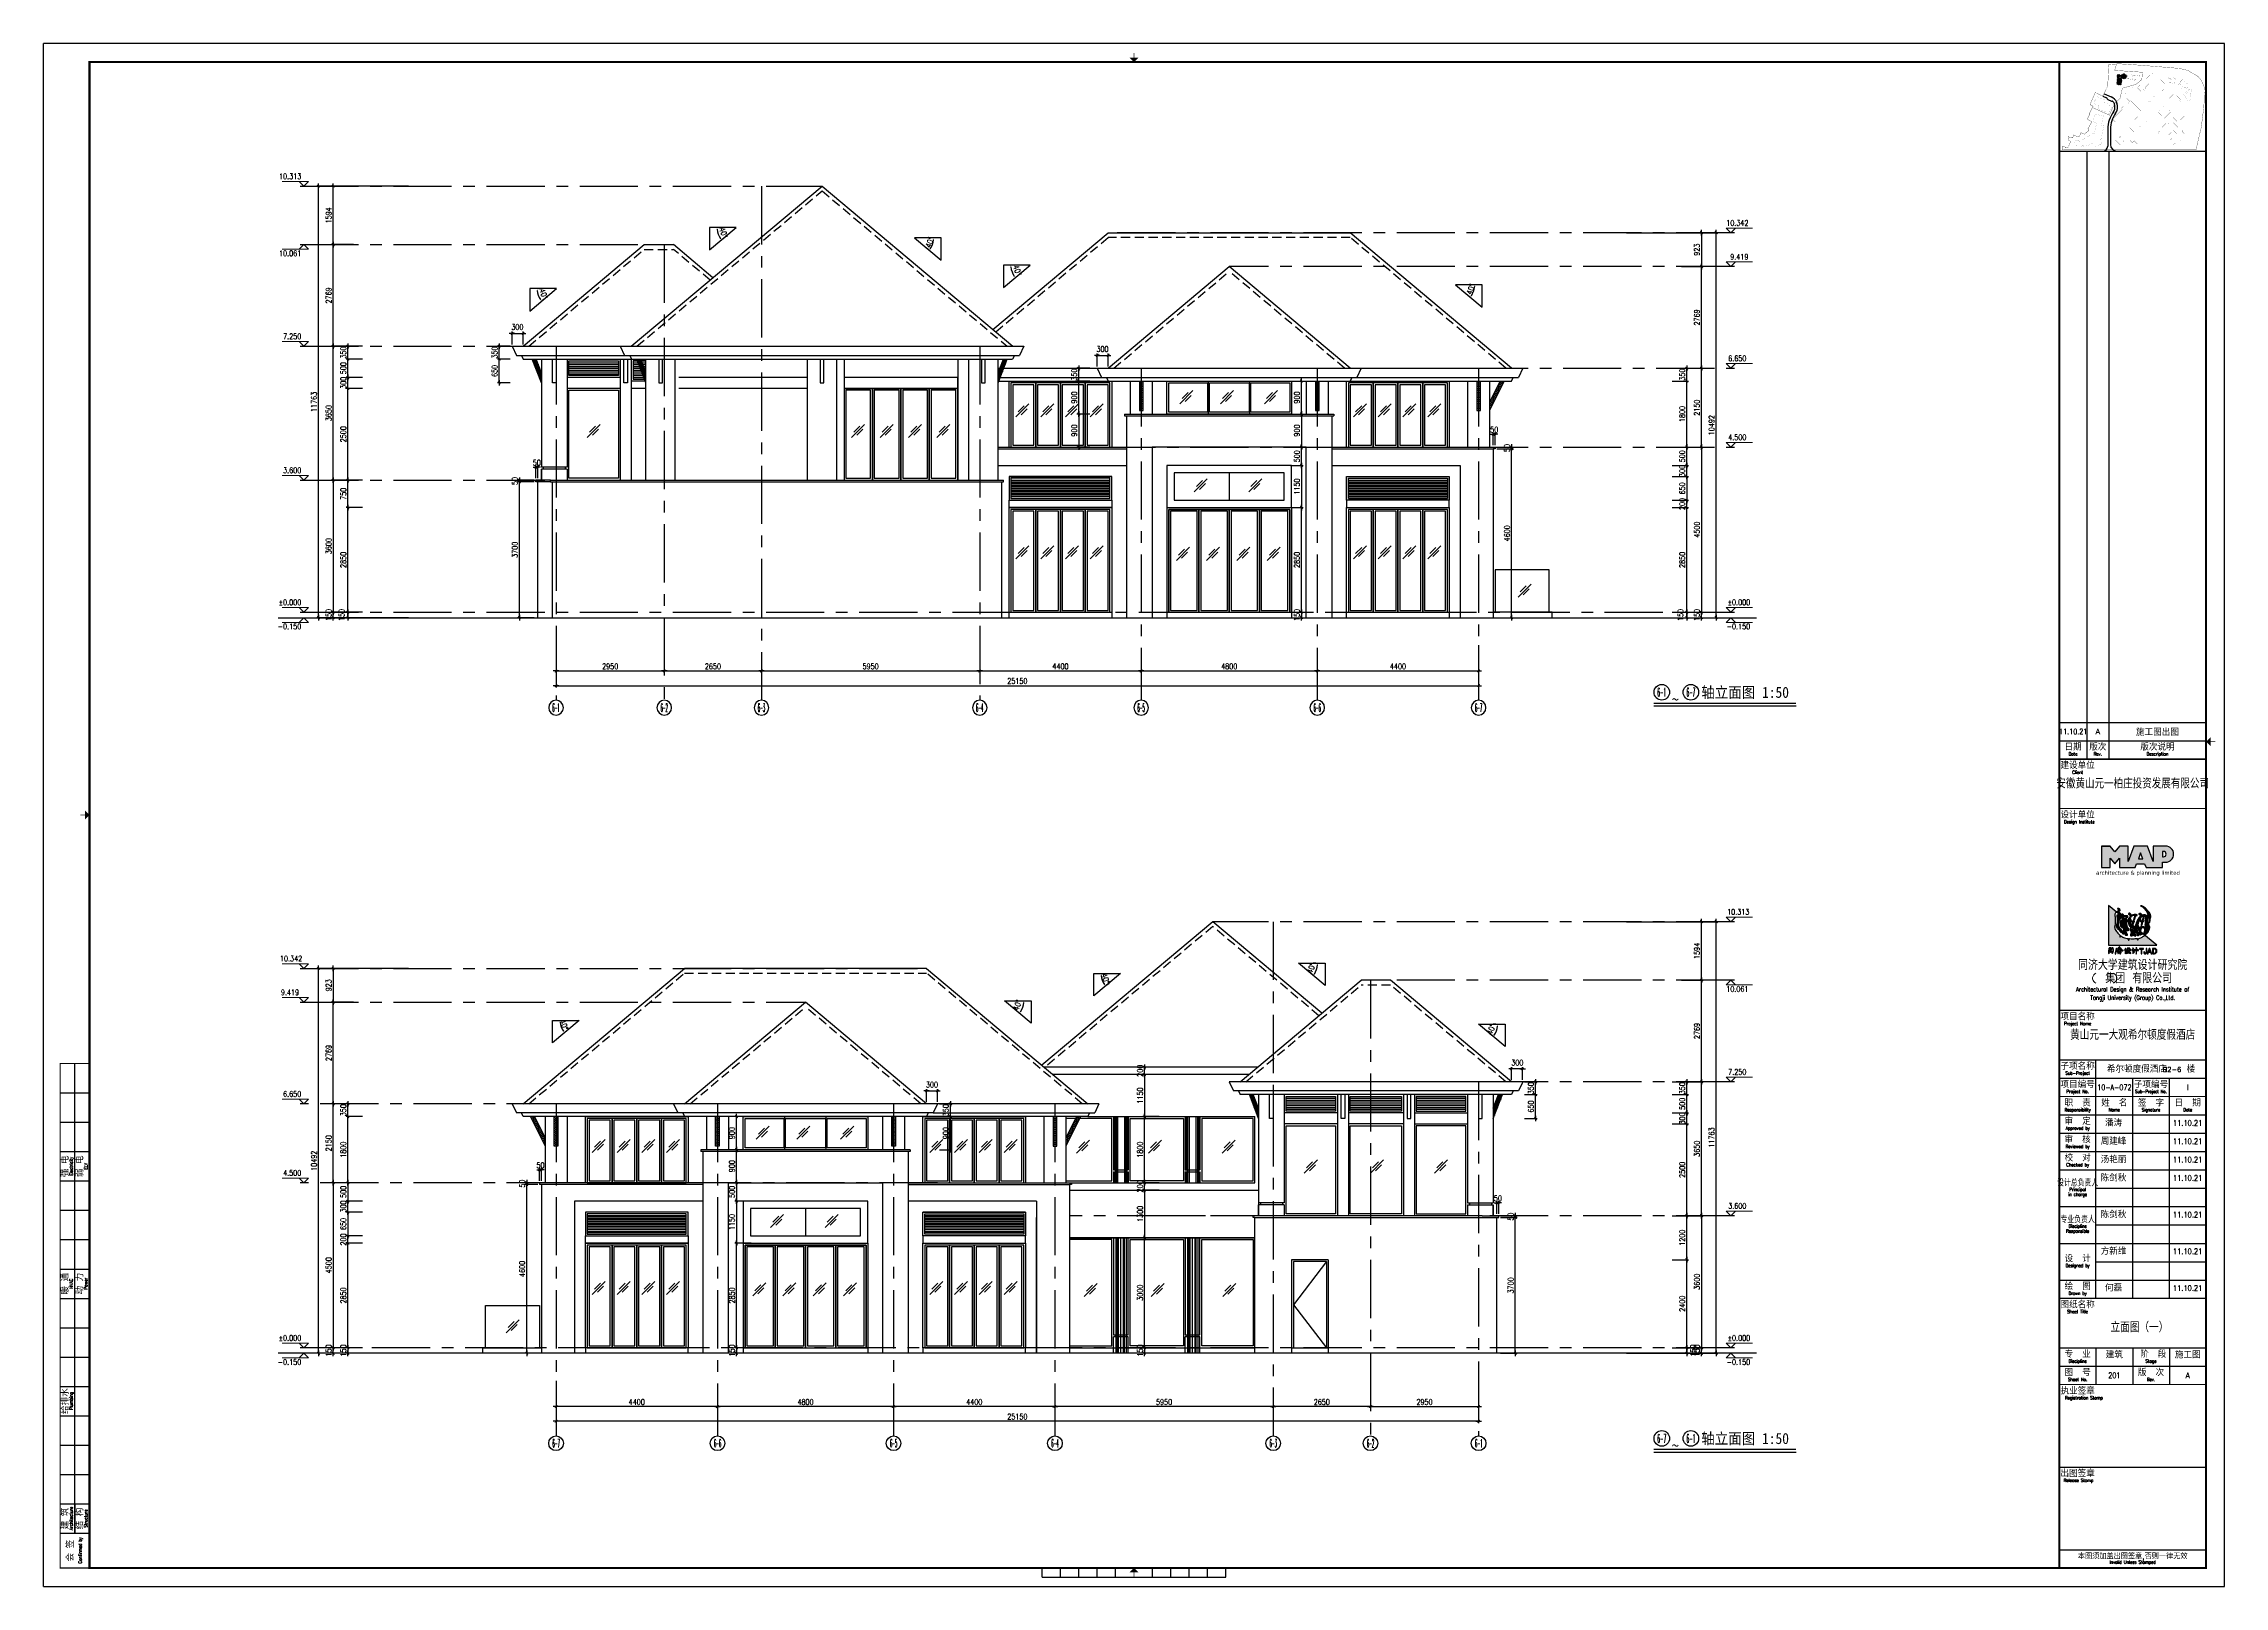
# Model space of a CAD drawing. Extents: x -395226 to -176901, y -140672 to 68263.
# Drawn here: x -342190 to -282740, y -74629 to -32579 of the extents above; entities that cross this region are included whole.
import ezdxf
from ezdxf.enums import TextEntityAlignment as Align

# ---------------------------------------------------------------- set-up
doc = ezdxf.new("R2010")
doc.units = 0
doc.header["$LTSCALE"] = 1000
doc.header["$MEASUREMENT"] = 0
for name, pattern in [('ACAD_ISO08W100', [36, 24, -3, 6, -3]), ('CENTER', [50.8, 31.75, -6.35, 6.35, -6.35]), ('DASH', [0.35, 0.25, -0.1]), ('HIDDEN', [0.375, 0.25, -0.125])]:
    doc.linetypes.add(name, pattern=pattern)
doc.layers.get('0').update_dxf_attribs({"linetype": 'CONTINUOUS'})
doc.layers.get('Defpoints').update_dxf_attribs({"linetype": 'CONTINUOUS'})
for name, color, linetype in [('00000', 7, 'CONTINUOUS'), ('A-AXIS', 3, 'CONTINUOUS'), ('A-AXIS-TEXT', 7, 'CONTINUOUS'), ('A-COLUMN', 1, 'CONTINUOUS'), ('A-COLUMN-hatch', 252, 'CONTINUOUS'), ('A-DIM', 201, 'CONTINUOUS'), ('A-DOTE', 8, 'ACAD_ISO08W100'), ('A-FACADE', 5, 'CONTINUOUS'), ('A-FACADE-hatch', 252, 'CONTINUOUS'), ('A-FIN-GRAN', 34, 'CONTINUOUS'), ('A-LINE', 8, 'CONTINUOUS'), ('A-NOTE', 150, 'CONTINUOUS'), ('A-PUB-DIM', 3, 'CONTINUOUS'), ('A-ROOF', 7, 'CONTINUOUS'), ('A-SITE', 7, 'CONTINUOUS'), ('A-TEXT-CN', 31, 'CONTINUOUS'), ('A-WALL', 2, 'CONTINUOUS'), ('A-WINDOW', 4, 'CONTINUOUS'), ('A_Door', 1, 'CONTINUOUS'), ('A_Wall', 3, 'CONTINUOUS'), ('AXIS', 3, 'CONTINUOUS'), ('AXIS_TEXT', 7, 'CONTINUOUS'), ('FIN 01', 8, 'CONTINUOUS'), ('FIN 02', 7, 'CONTINUOUS'), ('GLZ 01', 8, 'CONTINUOUS'), ('PUB_DIM', 3, 'CONTINUOUS'), ('ROOF 00', 8, 'CONTINUOUS'), ('ROOF 01', 1, 'CONTINUOUS'), ('Sect 18', 1, 'CONTINUOUS'), ('图框', 7, 'CONTINUOUS')]:
    doc.layers.add(name, color=color, linetype=linetype)
doc.layers.add('A-LEVEL', color=135, linetype='CONTINUOUS', lineweight=0)
doc.styles.add('_TCH_AXIS', font='COMPLEX', dxfattribs={"bigfont": 'GBCBIG'})
doc.styles.add('COMPLEX', font='COMPLEX')
doc.styles.add('DIM_FONT', font='SIMPLEX', dxfattribs={"width": 0.7, "bigfont": 'GBCBIG'})
doc.styles.add('PRC-B', font='SIMHEI.TTF', dxfattribs={"width": 0.9})
doc.styles.add('TJHZTXT', font='tjromans.shx', dxfattribs={"width": 0.8, "bigfont": 'tjhztxt.shx'})
doc.styles.add('TKZ1_tjhts.shx', font='tjromant.shx', dxfattribs={"bigfont": 'tjhts.shx'})
doc.styles.add('TKZ2_tjkts.shx', font='tjromant.shx', dxfattribs={"bigfont": 'tjkts.shx'})
doc.styles.add('VERDAND', font='verdana.TTF')
doc.styles.add('zjz', font='tjromans.shx', dxfattribs={"width": 0.7, "height": 500, "bigfont": 'tjhztxt.shx'})
doc.dimstyles.new('DIM100', dxfattribs={"dimscale": 100, "dimtxt": 3, "dimasz": 0.01, "dimexe": 1, "dimexo": 1, "dimgap": 1, "dimtad": 1, "dimdec": 0, "dimzin": 0, "dimdsep": 46, "dimtxsty": 'DIM_FONT', "dimblk1": '_DIMX', "dimblk2": '_DIMX', "dimsah": 1, "dimcen": 0.01, "dimclrd": 256, "dimclre": 256, "dimclrt": 7, "dimadec": 0, "dimazin": 0, "dimtfac": 1, "dimtdec": 0, "dimtix": 1, "dimtmove": 2, "dimatfit": 3, "dimldrblk": '_DIMX', "dimfxl": 0, "dimtolj": 1, "dimtzin": 5, "dimarcsym": 0})

# ---------------------------------------------------------------- blocks, each defined once
blk = doc.blocks.new('glass hatch')
at = {"color": 9}
for p, q in [((0, 0), (355, 355)), ((61, 143), (225, 306)), ((143, 61), (306, 225))]:
    blk.add_line(p, q, dxfattribs=at)
blk = doc.blocks.new('A$C6DE2222E')
at = {"layer": 'FIN 01', "color": 0}
for p, q in [((-2800, 50), (-2800, 1850)), ((-2800, 1850), (0, 1850)), ((0, 1850), (0, 50))]:
    blk.add_line(p, q, dxfattribs=at)
for points in [[(-2750, 50), (-2075, 50), (-2075, 1800), (-2750, 1800)], [(-2075, 50), (-1400, 50), (-1400, 1800), (-2075, 1800)], [(-1400, 50), (-725, 50), (-725, 1800), (-1400, 1800)], [(-725, 50), (-50, 50), (-50, 1800), (-725, 1800)], [(-2700, 100), (-2125, 100), (-2125, 1750), (-2700, 1750)], [(-2025, 100), (-1450, 100), (-1450, 1750), (-2025, 1750)], [(-1350, 100), (-775, 100), (-775, 1750), (-1350, 1750)], [(-675, 100), (-100, 100), (-100, 1750), (-675, 1750)]]:
    blk.add_lwpolyline(points, close=True, dxfattribs=at)
at = {"layer": 'A_Wall', "color": 9}
for p in [(-2614, 872), (-1939, 872), (-1264, 872), (-589, 872)]:
    blk.add_blockref('glass hatch', p, dxfattribs=at)
blk = doc.blocks.new('A$C16B177D2')
at = {"color": 0}
for points in [[(0, 0), (775, 0), (775, 2500), (0, 2500)], [(50, 50), (725, 50), (725, 2450), (50, 2450)], [(775, 0), (1550, 0), (1550, 2500), (775, 2500)], [(825, 50), (1500, 50), (1500, 2450), (825, 2450)], [(1550, 0), (2325, 0), (2325, 2500), (1550, 2500)], [(1600, 50), (2275, 50), (2275, 2450), (1600, 2450)], [(2325, 0), (3100, 0), (3100, 2500), (2325, 2500)], [(2375, 50), (3050, 50), (3050, 2450), (2375, 2450)]]:
    blk.add_lwpolyline(points, close=True, dxfattribs=at)
for p in [(207, 1160), (982, 1160), (1757, 1160), (2532, 1160)]:
    blk.add_blockref('glass hatch', p, dxfattribs=at)
blk = doc.blocks.new('A$C48EC63E0')
at = {"layer": 'A_Wall', "color": 0}
for p, q in [((0, 300), (0, 0)), ((0, 300), (0, 0)), ((50, 350), (50, 300)), ((650, 350), (650, 300)), ((700, 300), (700, 0))]:
    blk.add_line(p, q, dxfattribs=at)
for points in [[(700, 350), (0, 350)], [(0, 0), (0, 300)], [(700, 300), (0, 300)]]:
    blk.add_lwpolyline(points, dxfattribs=at)
blk = doc.blocks.new('A$C57D91217')
at = {"color": 0}
for p, q in [((0, 0), (0, 2850)), ((0, 2850), (2800, 2850)), ((2800, 2850), (2800, 0))]:
    blk.add_line(p, q, dxfattribs=at)
for points in [[(50, 0), (725, 0), (725, 2800), (50, 2800)], [(100, 50), (675, 50), (675, 2750), (100, 2750)], [(725, 0), (1400, 0), (1400, 2800), (725, 2800)], [(775, 50), (1350, 50), (1350, 2750), (775, 2750)], [(1400, 0), (2075, 0), (2075, 2800), (1400, 2800)], [(1450, 50), (2025, 50), (2025, 2750), (1450, 2750)], [(2075, 0), (2750, 0), (2750, 2800), (2075, 2800)], [(2125, 50), (2700, 50), (2700, 2750), (2125, 2750)]]:
    blk.add_lwpolyline(points, close=True, dxfattribs=at)
at = {"color": 9}
for p in [(186, 1453), (861, 1453), (1536, 1453), (2211, 1453)]:
    blk.add_blockref('glass hatch', p, dxfattribs=at)
blk = doc.blocks.new('_DIMX')
blk.add_line((-150, 0), (150, 0))
at = {"const_width": 50}
blk.add_lwpolyline([(-70, -70), (70, 70)], dxfattribs=at)
blk = doc.blocks.new('*D595')
at = {"layer": 'A-PUB-DIM', "lineweight": -2}
for p, q in [((-332246, -36463), (-334745, -36463)), ((-334695, -48226), (-334695, -36464)), ((-332246, -48226), (-334745, -48226))]:
    blk.add_line(p, q, dxfattribs=at)
at = {"layer": 'Defpoints', "color": 0}
for p in [(-334695, -36463), (-332196, -36463), (-332196, -48226)]:
    blk.add_point(p, dxfattribs=at)
at = {"layer": 'A-PUB-DIM', "lineweight": -2, "xscale": 0.5, "yscale": 0.5, "zscale": 0.5}
for p, rotation in [((-334695, -36463), 90), ((-334695, -48226), 270)]:
    blk.add_blockref('_DIMX', p, dxfattribs=dict(at, rotation=rotation))
at = {"layer": 'A-PUB-DIM', "insert": (-334820, -42345), "char_height": 150, "attachment_point": 5, "rotation": 90, "style": 'DIM_FONT'}
blk.add_mtext('\\A1;11763', dxfattribs=at)
blk = doc.blocks.new('*D596')
at = {"layer": 'A-PUB-DIM', "lineweight": -2}
for p, q in [((-333746, -44476), (-334345, -44476)), ((-334295, -44477), (-334295, -48076)), ((-333746, -48076), (-334345, -48076))]:
    blk.add_line(p, q, dxfattribs=at)
at = {"layer": 'Defpoints', "color": 0}
for p in [(-333696, -44476), (-334295, -48076), (-333696, -48076)]:
    blk.add_point(p, dxfattribs=at)
at = {"layer": 'A-PUB-DIM', "lineweight": -2, "xscale": 0.5, "yscale": 0.5, "zscale": 0.5}
for p, rotation in [((-334295, -44476), 90), ((-334295, -48076), 270)]:
    blk.add_blockref('_DIMX', p, dxfattribs=dict(at, rotation=rotation))
at = {"layer": 'A-PUB-DIM', "insert": (-334420, -46276), "char_height": 150, "attachment_point": 5, "rotation": 90, "style": 'DIM_FONT'}
blk.add_mtext('\\A1;3600', dxfattribs=at)
blk = doc.blocks.new('*D597')
at = {"layer": 'A-PUB-DIM', "lineweight": -2}
for p, q in [((-333746, -40826), (-334345, -40826)), ((-334295, -44476), (-334295, -40827)), ((-333746, -44476), (-334345, -44476))]:
    blk.add_line(p, q, dxfattribs=at)
at = {"layer": 'Defpoints', "color": 0}
for p in [(-334295, -40826), (-333696, -40826), (-333696, -44476)]:
    blk.add_point(p, dxfattribs=at)
at = {"layer": 'A-PUB-DIM', "lineweight": -2, "xscale": 0.5, "yscale": 0.5, "zscale": 0.5}
for p, rotation in [((-334295, -40826), 90), ((-334295, -44476), 270)]:
    blk.add_blockref('_DIMX', p, dxfattribs=dict(at, rotation=rotation))
at = {"layer": 'A-PUB-DIM', "insert": (-334420, -42651), "char_height": 150, "attachment_point": 5, "rotation": 90, "style": 'DIM_FONT'}
blk.add_mtext('\\A1;3650', dxfattribs=at)
blk = doc.blocks.new('*D598')
at = {"layer": 'A-PUB-DIM', "lineweight": -2}
for p, q in [((-299043, -37734), (-296545, -37734)), ((-296595, -48226), (-296595, -37735)), ((-299043, -48226), (-296545, -48226))]:
    blk.add_line(p, q, dxfattribs=at)
at = {"layer": 'Defpoints', "color": 0}
for p in [(-299093, -37734), (-296595, -37734), (-299093, -48226)]:
    blk.add_point(p, dxfattribs=at)
at = {"layer": 'A-PUB-DIM', "lineweight": -2, "xscale": 0.5, "yscale": 0.5, "zscale": 0.5}
for p, rotation in [((-296595, -37734), 90), ((-296595, -48226), 270)]:
    blk.add_blockref('_DIMX', p, dxfattribs=dict(at, rotation=rotation))
at = {"layer": 'A-PUB-DIM', "insert": (-296720, -42980), "char_height": 150, "attachment_point": 5, "rotation": 90, "style": 'DIM_FONT'}
blk.add_mtext('\\A1;10492', dxfattribs=at)
blk = doc.blocks.new('*D599')
at = {"layer": 'A-PUB-DIM', "lineweight": -2}
for p, q in [((-297543, -43576), (-296945, -43576)), ((-296995, -43577), (-296995, -48076)), ((-297543, -48076), (-296945, -48076))]:
    blk.add_line(p, q, dxfattribs=at)
at = {"layer": 'Defpoints', "color": 0}
for p in [(-297593, -43576), (-297593, -48076), (-296995, -48076)]:
    blk.add_point(p, dxfattribs=at)
at = {"layer": 'A-PUB-DIM', "lineweight": -2, "xscale": 0.5, "yscale": 0.5, "zscale": 0.5}
for p, rotation in [((-296995, -43576), 90), ((-296995, -48076), 270)]:
    blk.add_blockref('_DIMX', p, dxfattribs=dict(at, rotation=rotation))
at = {"layer": 'A-PUB-DIM', "insert": (-297120, -45826), "char_height": 150, "attachment_point": 5, "rotation": 90, "style": 'DIM_FONT'}
blk.add_mtext('\\A1;4500', dxfattribs=at)
blk = doc.blocks.new('*D600')
at = {"layer": 'A-PUB-DIM', "lineweight": -2}
for p, q in [((-297543, -41426), (-296945, -41426)), ((-296995, -43576), (-296995, -41427)), ((-297543, -43576), (-296945, -43576))]:
    blk.add_line(p, q, dxfattribs=at)
at = {"layer": 'Defpoints', "color": 0}
for p in [(-297593, -41426), (-296995, -41426), (-297593, -43576)]:
    blk.add_point(p, dxfattribs=at)
at = {"layer": 'A-PUB-DIM', "lineweight": -2, "xscale": 0.5, "yscale": 0.5, "zscale": 0.5}
for p, rotation in [((-296995, -41426), 90), ((-296995, -43576), 270)]:
    blk.add_blockref('_DIMX', p, dxfattribs=dict(at, rotation=rotation))
at = {"layer": 'A-PUB-DIM', "insert": (-297120, -42501), "char_height": 150, "attachment_point": 5, "rotation": 90, "style": 'DIM_FONT'}
blk.add_mtext('\\A1;2150', dxfattribs=at)
blk = doc.blocks.new('A$C27EA7CCC')
at = {"layer": 'A-LEVEL', "linetype": 'ByBlock'}
blk.add_lwpolyline([(1018, 509), (509, 0), (0, 509), (2880, 509)], dxfattribs=at)
at = {"layer": 'A-LEVEL', "style": 'zjz', "width": 0.7}
for tag, p in [('-6.000（建筑）', (3635, 1346)), ('-6.300（结构）', (3635, 645))]:
    blk.add_attdef(tag, text='', height=600, dxfattribs=at).set_placement(p, align=Align.RIGHT)
blk = doc.blocks.new('_AXISO')
blk.add_circle((0, 0), 0.5)
at = {"layer": 'A-AXIS-TEXT', "style": 'COMPLEX', "width": 1.041667}
blk.add_attdef('A', text='', height=0.56, dxfattribs=at).set_placement((-0.25, -0.28), (0.25, -0.28), align=Align.FIT)
blk = doc.blocks.new('*D601')
at = {"layer": 'A-PUB-DIM', "lineweight": -2}
for p, q in [((-297543, -48076), (-296945, -48076)), ((-296995, -48076), (-296995, -48075)), ((-296995, -48226), (-296995, -48076)), ((-297543, -48226), (-296945, -48226)), ((-296995, -48227), (-296995, -48227))]:
    blk.add_line(p, q, dxfattribs=at)
at = {"layer": 'Defpoints', "color": 0}
for p in [(-297593, -48076), (-296995, -48076), (-297593, -48226)]:
    blk.add_point(p, dxfattribs=at)
at = {"layer": 'A-PUB-DIM', "lineweight": -2, "xscale": 0.5, "yscale": 0.5, "zscale": 0.5}
for p, rotation in [((-296995, -48076), 270), ((-296995, -48226), 90)]:
    blk.add_blockref('_DIMX', p, dxfattribs=dict(at, rotation=rotation))
at = {"layer": 'A-PUB-DIM', "insert": (-297120, -48151), "char_height": 150, "attachment_point": 5, "rotation": 90, "style": 'DIM_FONT'}
blk.add_mtext('\\A1;150', dxfattribs=at)
blk = doc.blocks.new('*D602')
at = {"layer": 'A-PUB-DIM', "lineweight": -2}
for p, q in [((-333746, -48076), (-334345, -48076)), ((-334295, -48076), (-334295, -48075)), ((-334295, -48226), (-334295, -48076)), ((-333746, -48226), (-334345, -48226)), ((-334295, -48227), (-334295, -48227))]:
    blk.add_line(p, q, dxfattribs=at)
at = {"layer": 'Defpoints', "color": 0}
for p in [(-334295, -48076), (-333696, -48076), (-333696, -48226)]:
    blk.add_point(p, dxfattribs=at)
at = {"layer": 'A-PUB-DIM', "lineweight": -2, "xscale": 0.5, "yscale": 0.5, "zscale": 0.5}
for p, rotation in [((-334295, -48076), 270), ((-334295, -48226), 90)]:
    blk.add_blockref('_DIMX', p, dxfattribs=dict(at, rotation=rotation))
at = {"layer": 'A-PUB-DIM', "insert": (-334420, -48151), "char_height": 150, "attachment_point": 5, "rotation": 90, "style": 'DIM_FONT'}
blk.add_mtext('\\A1;150', dxfattribs=at)
blk = doc.blocks.new('*D603')
at = {"layer": 'A-DIM', "lineweight": -2}
for p, q in [((-297795, -48076), (-297345, -48076)), ((-297395, -48226), (-297395, -48077)), ((-297795, -48226), (-297345, -48226))]:
    blk.add_line(p, q, dxfattribs=at)
at = {"layer": 'Defpoints', "color": 0}
for p in [(-297845, -48076), (-297395, -48076), (-297845, -48226)]:
    blk.add_point(p, dxfattribs=at)
at = {"layer": 'A-DIM', "lineweight": -2, "xscale": 0.5, "yscale": 0.5, "zscale": 0.5}
for p, rotation in [((-297395, -48076), 90), ((-297395, -48226), 270)]:
    blk.add_blockref('_DIMX', p, dxfattribs=dict(at, rotation=rotation))
at = {"layer": 'A-DIM', "insert": (-297567, -48151), "char_height": 150, "attachment_point": 5, "rotation": 90, "style": 'DIM_FONT'}
blk.add_mtext('\\A1;150', dxfattribs=at)
blk = doc.blocks.new('*D604')
at = {"layer": 'A-DIM', "lineweight": -2}
for p, q in [((-297795, -45226), (-297345, -45226)), ((-297395, -48076), (-297395, -45227)), ((-297795, -48076), (-297345, -48076))]:
    blk.add_line(p, q, dxfattribs=at)
at = {"layer": 'Defpoints', "color": 0}
for p in [(-297845, -45226), (-297395, -45226), (-297845, -48076)]:
    blk.add_point(p, dxfattribs=at)
at = {"layer": 'A-DIM', "lineweight": -2, "xscale": 0.5, "yscale": 0.5, "zscale": 0.5}
for p, rotation in [((-297395, -45226), 90), ((-297395, -48076), 270)]:
    blk.add_blockref('_DIMX', p, dxfattribs=dict(at, rotation=rotation))
at = {"layer": 'A-DIM', "insert": (-297520, -46651), "char_height": 150, "attachment_point": 5, "rotation": 90, "style": 'DIM_FONT'}
blk.add_mtext('\\A1;2850', dxfattribs=at)
blk = doc.blocks.new('*D605')
at = {"layer": 'A-DIM', "lineweight": -2}
for p, q in [((-297795, -45026), (-297345, -45026)), ((-297395, -45026), (-297395, -45025)), ((-297395, -45226), (-297395, -45026)), ((-297795, -45226), (-297345, -45226)), ((-297395, -45227), (-297395, -45227))]:
    blk.add_line(p, q, dxfattribs=at)
at = {"layer": 'Defpoints', "color": 0}
for p in [(-297845, -45026), (-297395, -45026), (-297845, -45226)]:
    blk.add_point(p, dxfattribs=at)
at = {"layer": 'A-DIM', "lineweight": -2, "xscale": 0.5, "yscale": 0.5, "zscale": 0.5}
for p, rotation in [((-297395, -45026), 270), ((-297395, -45226), 90)]:
    blk.add_blockref('_DIMX', p, dxfattribs=dict(at, rotation=rotation))
at = {"layer": 'A-DIM', "insert": (-297520, -45126), "char_height": 150, "attachment_point": 5, "rotation": 90, "style": 'DIM_FONT'}
blk.add_mtext('\\A1;200', dxfattribs=at)
blk = doc.blocks.new('*D606')
at = {"layer": 'A-DIM', "lineweight": -2}
for p, q in [((-297795, -44076), (-297345, -44076)), ((-297795, -44376), (-297345, -44376)), ((-297395, -44076), (-297395, -44075)), ((-297395, -44376), (-297395, -44076)), ((-297395, -44377), (-297395, -44377))]:
    blk.add_line(p, q, dxfattribs=at)
at = {"layer": 'Defpoints', "color": 0}
for p in [(-297845, -44076), (-297845, -44376), (-297395, -44076)]:
    blk.add_point(p, dxfattribs=at)
at = {"layer": 'A-DIM', "lineweight": -2, "xscale": 0.5, "yscale": 0.5, "zscale": 0.5}
for p, rotation in [((-297395, -44076), 270), ((-297395, -44376), 90)]:
    blk.add_blockref('_DIMX', p, dxfattribs=dict(at, rotation=rotation))
at = {"layer": 'A-DIM', "insert": (-297520, -44226), "char_height": 150, "attachment_point": 5, "rotation": 90, "style": 'DIM_FONT'}
blk.add_mtext('\\A1;300', dxfattribs=at)
blk = doc.blocks.new('*D607')
at = {"layer": 'A-DIM', "lineweight": -2}
for p, q in [((-297795, -43576), (-297345, -43576)), ((-297395, -44076), (-297395, -43577)), ((-297795, -44076), (-297345, -44076))]:
    blk.add_line(p, q, dxfattribs=at)
at = {"layer": 'Defpoints', "color": 0}
for p in [(-297845, -43576), (-297395, -43576), (-297845, -44076)]:
    blk.add_point(p, dxfattribs=at)
at = {"layer": 'A-DIM', "lineweight": -2, "xscale": 0.5, "yscale": 0.5, "zscale": 0.5}
for p, rotation in [((-297395, -43576), 90), ((-297395, -44076), 270)]:
    blk.add_blockref('_DIMX', p, dxfattribs=dict(at, rotation=rotation))
at = {"layer": 'A-DIM', "insert": (-297520, -43826), "char_height": 150, "attachment_point": 5, "rotation": 90, "style": 'DIM_FONT'}
blk.add_mtext('\\A1;500', dxfattribs=at)
blk = doc.blocks.new('*D608')
at = {"layer": 'A-DIM', "lineweight": -2}
for p, q in [((-333495, -48076), (-333945, -48076)), ((-333895, -48226), (-333895, -48077)), ((-333495, -48226), (-333945, -48226))]:
    blk.add_line(p, q, dxfattribs=at)
at = {"layer": 'Defpoints', "color": 0}
for p in [(-333895, -48076), (-333445, -48076), (-333445, -48226)]:
    blk.add_point(p, dxfattribs=at)
at = {"layer": 'A-DIM', "lineweight": -2, "xscale": 0.5, "yscale": 0.5, "zscale": 0.5}
for p, rotation in [((-333895, -48076), 90), ((-333895, -48226), 270)]:
    blk.add_blockref('_DIMX', p, dxfattribs=dict(at, rotation=rotation))
at = {"layer": 'A-DIM', "insert": (-334067, -48151), "char_height": 150, "attachment_point": 5, "rotation": 90, "style": 'DIM_FONT'}
blk.add_mtext('\\A1;150', dxfattribs=at)
blk = doc.blocks.new('*D609')
at = {"layer": 'A-DIM', "lineweight": -2}
for p, q in [((-333495, -45226), (-333945, -45226)), ((-333895, -48076), (-333895, -45227)), ((-333495, -48076), (-333945, -48076))]:
    blk.add_line(p, q, dxfattribs=at)
at = {"layer": 'Defpoints', "color": 0}
for p in [(-333895, -45226), (-333445, -45226), (-333445, -48076)]:
    blk.add_point(p, dxfattribs=at)
at = {"layer": 'A-DIM', "lineweight": -2, "xscale": 0.5, "yscale": 0.5, "zscale": 0.5}
for p, rotation in [((-333895, -45226), 90), ((-333895, -48076), 270)]:
    blk.add_blockref('_DIMX', p, dxfattribs=dict(at, rotation=rotation))
at = {"layer": 'A-DIM', "insert": (-334020, -46651), "char_height": 150, "attachment_point": 5, "rotation": 90, "style": 'DIM_FONT'}
blk.add_mtext('\\A1;2850', dxfattribs=at)
blk = doc.blocks.new('*D610')
at = {"layer": 'A-DIM', "lineweight": -2}
for p, q in [((-333495, -44476), (-333945, -44476)), ((-333895, -45226), (-333895, -44477)), ((-333495, -45226), (-333945, -45226))]:
    blk.add_line(p, q, dxfattribs=at)
at = {"layer": 'Defpoints', "color": 0}
for p in [(-333895, -44476), (-333445, -44476), (-333445, -45226)]:
    blk.add_point(p, dxfattribs=at)
at = {"layer": 'A-DIM', "lineweight": -2, "xscale": 0.5, "yscale": 0.5, "zscale": 0.5}
for p, rotation in [((-333895, -44476), 90), ((-333895, -45226), 270)]:
    blk.add_blockref('_DIMX', p, dxfattribs=dict(at, rotation=rotation))
at = {"layer": 'A-DIM', "insert": (-334020, -44851), "char_height": 150, "attachment_point": 5, "rotation": 90, "style": 'DIM_FONT'}
blk.add_mtext('\\A1;750', dxfattribs=at)
blk = doc.blocks.new('*D611')
at = {"layer": 'A-DIM', "lineweight": -2}
for p, q in [((-333495, -41976), (-333945, -41976)), ((-333895, -44476), (-333895, -41977)), ((-333495, -44476), (-333945, -44476))]:
    blk.add_line(p, q, dxfattribs=at)
at = {"layer": 'Defpoints', "color": 0}
for p in [(-333895, -41976), (-333445, -41976), (-333445, -44476)]:
    blk.add_point(p, dxfattribs=at)
at = {"layer": 'A-DIM', "lineweight": -2, "xscale": 0.5, "yscale": 0.5, "zscale": 0.5}
for p, rotation in [((-333895, -41976), 90), ((-333895, -44476), 270)]:
    blk.add_blockref('_DIMX', p, dxfattribs=dict(at, rotation=rotation))
at = {"layer": 'A-DIM', "insert": (-334020, -43226), "char_height": 150, "attachment_point": 5, "rotation": 90, "style": 'DIM_FONT'}
blk.add_mtext('\\A1;2500', dxfattribs=at)
blk = doc.blocks.new('*D612')
at = {"layer": 'A-DIM', "lineweight": -2}
for p, q in [((-333495, -41676), (-333945, -41676)), ((-333495, -41976), (-333945, -41976)), ((-333895, -41676), (-333895, -41675)), ((-333895, -41976), (-333895, -41676)), ((-333895, -41977), (-333895, -41977))]:
    blk.add_line(p, q, dxfattribs=at)
at = {"layer": 'Defpoints', "color": 0}
for p in [(-333895, -41676), (-333445, -41676), (-333445, -41976)]:
    blk.add_point(p, dxfattribs=at)
at = {"layer": 'A-DIM', "lineweight": -2, "xscale": 0.5, "yscale": 0.5, "zscale": 0.5}
for p, rotation in [((-333895, -41676), 270), ((-333895, -41976), 90)]:
    blk.add_blockref('_DIMX', p, dxfattribs=dict(at, rotation=rotation))
at = {"layer": 'A-DIM', "insert": (-334020, -41826), "char_height": 150, "attachment_point": 5, "rotation": 90, "style": 'DIM_FONT'}
blk.add_mtext('\\A1;300', dxfattribs=at)
blk = doc.blocks.new('*D613')
at = {"layer": 'A-DIM', "lineweight": -2}
for p, q in [((-333495, -41176), (-333945, -41176)), ((-333895, -41676), (-333895, -41177)), ((-333495, -41676), (-333945, -41676))]:
    blk.add_line(p, q, dxfattribs=at)
at = {"layer": 'Defpoints', "color": 0}
for p in [(-333895, -41176), (-333445, -41176), (-333445, -41676)]:
    blk.add_point(p, dxfattribs=at)
at = {"layer": 'A-DIM', "lineweight": -2, "xscale": 0.5, "yscale": 0.5, "zscale": 0.5}
for p, rotation in [((-333895, -41176), 90), ((-333895, -41676), 270)]:
    blk.add_blockref('_DIMX', p, dxfattribs=dict(at, rotation=rotation))
at = {"layer": 'A-DIM', "insert": (-334020, -41426), "char_height": 150, "attachment_point": 5, "rotation": 90, "style": 'DIM_FONT'}
blk.add_mtext('\\A1;500', dxfattribs=at)
blk = doc.blocks.new('*D614')
at = {"layer": 'A-DIM', "lineweight": -2}
for p, q in [((-333495, -40826), (-333945, -40826)), ((-333895, -40826), (-333895, -40825)), ((-333895, -41176), (-333895, -40826)), ((-333495, -41176), (-333945, -41176)), ((-333895, -41177), (-333895, -41177))]:
    blk.add_line(p, q, dxfattribs=at)
at = {"layer": 'Defpoints', "color": 0}
for p in [(-333895, -40826), (-333445, -40826), (-333445, -41176)]:
    blk.add_point(p, dxfattribs=at)
at = {"layer": 'A-DIM', "lineweight": -2, "xscale": 0.5, "yscale": 0.5, "zscale": 0.5}
for p, rotation in [((-333895, -40826), 270), ((-333895, -41176), 90)]:
    blk.add_blockref('_DIMX', p, dxfattribs=dict(at, rotation=rotation))
at = {"layer": 'A-DIM', "insert": (-334020, -41001), "char_height": 150, "attachment_point": 5, "rotation": 90, "style": 'DIM_FONT'}
blk.add_mtext('\\A1;350', dxfattribs=at)
blk = doc.blocks.new('*D615')
at = {"layer": 'A-DIM', "lineweight": -2}
for p, q in [((-297795, -41776), (-297345, -41776)), ((-297395, -43576), (-297395, -41777)), ((-297795, -43576), (-297345, -43576))]:
    blk.add_line(p, q, dxfattribs=at)
at = {"layer": 'Defpoints', "color": 0}
for p in [(-297845, -41776), (-297395, -41776), (-297845, -43576)]:
    blk.add_point(p, dxfattribs=at)
at = {"layer": 'A-DIM', "lineweight": -2, "xscale": 0.5, "yscale": 0.5, "zscale": 0.5}
for p, rotation in [((-297395, -41776), 90), ((-297395, -43576), 270)]:
    blk.add_blockref('_DIMX', p, dxfattribs=dict(at, rotation=rotation))
at = {"layer": 'A-DIM', "insert": (-297520, -42676), "char_height": 150, "attachment_point": 5, "rotation": 90, "style": 'DIM_FONT'}
blk.add_mtext('\\A1;1800', dxfattribs=at)
blk = doc.blocks.new('*D616')
at = {"layer": 'A-DIM', "lineweight": -2}
for p, q in [((-297795, -41426), (-297345, -41426)), ((-297395, -41426), (-297395, -41425)), ((-297395, -41776), (-297395, -41426)), ((-297795, -41776), (-297345, -41776)), ((-297395, -41777), (-297395, -41777))]:
    blk.add_line(p, q, dxfattribs=at)
at = {"layer": 'Defpoints', "color": 0}
for p in [(-297845, -41426), (-297395, -41426), (-297845, -41776)]:
    blk.add_point(p, dxfattribs=at)
at = {"layer": 'A-DIM', "lineweight": -2, "xscale": 0.5, "yscale": 0.5, "zscale": 0.5}
for p, rotation in [((-297395, -41426), 270), ((-297395, -41776), 90)]:
    blk.add_blockref('_DIMX', p, dxfattribs=dict(at, rotation=rotation))
at = {"layer": 'A-DIM', "insert": (-297520, -41601), "char_height": 150, "attachment_point": 5, "rotation": 90, "style": 'DIM_FONT'}
blk.add_mtext('\\A1;350', dxfattribs=at)
blk = doc.blocks.new('*D617')
at = {"layer": 'A-PUB-DIM', "lineweight": -2}
for p, q in [((-333746, -38057), (-334345, -38057)), ((-334295, -40826), (-334295, -38058)), ((-333746, -40826), (-334345, -40826))]:
    blk.add_line(p, q, dxfattribs=at)
at = {"layer": 'Defpoints', "color": 0}
for p in [(-334295, -38057), (-333696, -38057), (-333696, -40826)]:
    blk.add_point(p, dxfattribs=at)
at = {"layer": 'A-PUB-DIM', "lineweight": -2, "xscale": 0.5, "yscale": 0.5, "zscale": 0.5}
for p, rotation in [((-334295, -38057), 90), ((-334295, -40826), 270)]:
    blk.add_blockref('_DIMX', p, dxfattribs=dict(at, rotation=rotation))
at = {"layer": 'A-PUB-DIM', "insert": (-334420, -39442), "char_height": 150, "attachment_point": 5, "rotation": 90, "style": 'DIM_FONT'}
blk.add_mtext('\\A1;2769', dxfattribs=at)
blk = doc.blocks.new('*D618')
at = {"layer": 'A-PUB-DIM', "lineweight": -2}
for p, q in [((-333746, -36463), (-334345, -36463)), ((-334295, -38057), (-334295, -36464)), ((-333746, -38057), (-334345, -38057))]:
    blk.add_line(p, q, dxfattribs=at)
at = {"layer": 'Defpoints', "color": 0}
for p in [(-334295, -36463), (-333696, -36463), (-333696, -38057)]:
    blk.add_point(p, dxfattribs=at)
at = {"layer": 'A-PUB-DIM', "lineweight": -2, "xscale": 0.5, "yscale": 0.5, "zscale": 0.5}
for p, rotation in [((-334295, -36463), 90), ((-334295, -38057), 270)]:
    blk.add_blockref('_DIMX', p, dxfattribs=dict(at, rotation=rotation))
at = {"layer": 'A-PUB-DIM', "insert": (-334420, -37260), "char_height": 150, "attachment_point": 5, "rotation": 90, "style": 'DIM_FONT'}
blk.add_mtext('\\A1;1594', dxfattribs=at)
blk = doc.blocks.new('*D619')
at = {"layer": 'A-PUB-DIM', "lineweight": -2}
for p, q in [((-297543, -38657), (-296945, -38657)), ((-296995, -41426), (-296995, -38658)), ((-297543, -41426), (-296945, -41426))]:
    blk.add_line(p, q, dxfattribs=at)
at = {"layer": 'Defpoints', "color": 0}
for p in [(-297593, -38657), (-296995, -38657), (-297593, -41426)]:
    blk.add_point(p, dxfattribs=at)
at = {"layer": 'A-PUB-DIM', "lineweight": -2, "xscale": 0.5, "yscale": 0.5, "zscale": 0.5}
for p, rotation in [((-296995, -38657), 90), ((-296995, -41426), 270)]:
    blk.add_blockref('_DIMX', p, dxfattribs=dict(at, rotation=rotation))
at = {"layer": 'A-PUB-DIM', "insert": (-297120, -40042), "char_height": 150, "attachment_point": 5, "rotation": 90, "style": 'DIM_FONT'}
blk.add_mtext('\\A1;2769', dxfattribs=at)
blk = doc.blocks.new('*D620')
at = {"layer": 'A-DIM', "lineweight": -2}
for p, q in [((-329470, -41176), (-329820, -41176)), ((-329770, -41826), (-329770, -41177)), ((-329470, -41826), (-329820, -41826))]:
    blk.add_line(p, q, dxfattribs=at)
at = {"layer": 'Defpoints', "color": 0}
for p in [(-329770, -41176), (-329420, -41176), (-329420, -41826)]:
    blk.add_point(p, dxfattribs=at)
at = {"layer": 'A-DIM', "lineweight": -2, "xscale": 0.5, "yscale": 0.5, "zscale": 0.5}
for p, rotation in [((-329770, -41176), 90), ((-329770, -41826), 270)]:
    blk.add_blockref('_DIMX', p, dxfattribs=dict(at, rotation=rotation))
at = {"layer": 'A-DIM', "insert": (-329895, -41501), "char_height": 150, "attachment_point": 5, "rotation": 90, "style": 'DIM_FONT'}
blk.add_mtext('\\A1;650', dxfattribs=at)
blk = doc.blocks.new('*D621')
at = {"layer": 'A-DIM', "lineweight": -2}
for p, q in [((-329420, -40776), (-329420, -40426)), ((-329419, -40476), (-329120, -40476)), ((-329120, -40776), (-329120, -40426))]:
    blk.add_line(p, q, dxfattribs=at)
at = {"layer": 'Defpoints', "color": 0}
for p in [(-329420, -40826), (-329120, -40476), (-329120, -40826)]:
    blk.add_point(p, dxfattribs=at)
at = {"layer": 'A-DIM', "lineweight": -2, "xscale": 0.5, "yscale": 0.5, "zscale": 0.5, "rotation": 180}
blk.add_blockref('_DIMX', (-329420, -40476), dxfattribs=at)
at = {"layer": 'A-DIM', "lineweight": -2, "xscale": 0.5, "yscale": 0.5, "zscale": 0.5}
blk.add_blockref('_DIMX', (-329120, -40476), dxfattribs=at)
at = {"layer": 'A-DIM', "insert": (-329274, -40304), "char_height": 150, "attachment_point": 5, "style": 'DIM_FONT'}
blk.add_mtext('\\A1;300', dxfattribs=at)
blk = doc.blocks.new('*D622')
at = {"layer": 'A-DIM', "lineweight": -2}
for p, q in [((-329470, -40826), (-329820, -40826)), ((-329770, -40826), (-329770, -40825)), ((-329770, -41176), (-329770, -40826)), ((-329470, -41176), (-329820, -41176)), ((-329770, -41177), (-329770, -41177))]:
    blk.add_line(p, q, dxfattribs=at)
at = {"layer": 'Defpoints', "color": 0}
for p in [(-329770, -40826), (-329420, -40826), (-329420, -41176)]:
    blk.add_point(p, dxfattribs=at)
at = {"layer": 'A-DIM', "lineweight": -2, "xscale": 0.5, "yscale": 0.5, "zscale": 0.5}
for p, rotation in [((-329770, -40826), 270), ((-329770, -41176), 90)]:
    blk.add_blockref('_DIMX', p, dxfattribs=dict(at, rotation=rotation))
at = {"layer": 'A-DIM', "insert": (-329895, -41001), "char_height": 150, "attachment_point": 5, "rotation": 90, "style": 'DIM_FONT'}
blk.add_mtext('\\A1;350', dxfattribs=at)
blk = doc.blocks.new('*D623')
at = {"layer": 'A-DIM', "lineweight": -2}
for p, q in [((-313670, -41776), (-314020, -41776)), ((-313970, -42676), (-313970, -41777)), ((-313670, -42676), (-314020, -42676))]:
    blk.add_line(p, q, dxfattribs=at)
at = {"layer": 'Defpoints', "color": 0}
for p in [(-313970, -41776), (-313620, -41776), (-313620, -42676)]:
    blk.add_point(p, dxfattribs=at)
at = {"layer": 'A-DIM', "lineweight": -2, "xscale": 0.5, "yscale": 0.5, "zscale": 0.5}
for p, rotation in [((-313970, -41776), 90), ((-313970, -42676), 270)]:
    blk.add_blockref('_DIMX', p, dxfattribs=dict(at, rotation=rotation))
at = {"layer": 'A-DIM', "insert": (-314095, -42226), "char_height": 150, "attachment_point": 5, "rotation": 90, "style": 'DIM_FONT'}
blk.add_mtext('\\A1;900', dxfattribs=at)
blk = doc.blocks.new('*D624')
at = {"layer": 'A-DIM', "lineweight": -2}
for p, q in [((-313470, -41376), (-313470, -41026)), ((-313469, -41076), (-313170, -41076)), ((-313170, -41376), (-313170, -41026))]:
    blk.add_line(p, q, dxfattribs=at)
at = {"layer": 'Defpoints', "color": 0}
for p in [(-313470, -41426), (-313170, -41076), (-313170, -41426)]:
    blk.add_point(p, dxfattribs=at)
at = {"layer": 'A-DIM', "lineweight": -2, "xscale": 0.5, "yscale": 0.5, "zscale": 0.5, "rotation": 180}
blk.add_blockref('_DIMX', (-313470, -41076), dxfattribs=at)
at = {"layer": 'A-DIM', "lineweight": -2, "xscale": 0.5, "yscale": 0.5, "zscale": 0.5}
blk.add_blockref('_DIMX', (-313170, -41076), dxfattribs=at)
at = {"layer": 'A-DIM', "insert": (-313324, -40904), "char_height": 150, "attachment_point": 5, "style": 'DIM_FONT'}
blk.add_mtext('\\A1;300', dxfattribs=at)
blk = doc.blocks.new('*D625')
at = {"layer": 'A-DIM', "lineweight": -2}
for p, q in [((-313670, -41426), (-314020, -41426)), ((-313970, -41426), (-313970, -41425)), ((-313970, -41776), (-313970, -41426)), ((-313670, -41776), (-314020, -41776)), ((-313970, -41777), (-313970, -41777))]:
    blk.add_line(p, q, dxfattribs=at)
at = {"layer": 'Defpoints', "color": 0}
for p in [(-313970, -41426), (-313620, -41426), (-313620, -41776)]:
    blk.add_point(p, dxfattribs=at)
at = {"layer": 'A-DIM', "lineweight": -2, "xscale": 0.5, "yscale": 0.5, "zscale": 0.5}
for p, rotation in [((-313970, -41426), 270), ((-313970, -41776), 90)]:
    blk.add_blockref('_DIMX', p, dxfattribs=dict(at, rotation=rotation))
at = {"layer": 'A-DIM', "insert": (-314095, -41601), "char_height": 150, "attachment_point": 5, "rotation": 90, "style": 'DIM_FONT'}
blk.add_mtext('\\A1;350', dxfattribs=at)
blk = doc.blocks.new('*D594')
at = {"layer": 'A-PUB-DIM', "lineweight": -2}
for p, q in [((-328220, -49202), (-328220, -49729)), ((-325270, -49202), (-325270, -49729)), ((-328219, -49679), (-325270, -49679))]:
    blk.add_line(p, q, dxfattribs=at)
at = {"layer": 'Defpoints', "color": 0}
for p in [(-328220, -49152), (-325270, -49152), (-325270, -49679)]:
    blk.add_point(p, dxfattribs=at)
at = {"layer": 'A-PUB-DIM', "lineweight": -2, "xscale": 0.5, "yscale": 0.5, "zscale": 0.5, "rotation": 180}
blk.add_blockref('_DIMX', (-328220, -49679), dxfattribs=at)
at = {"layer": 'A-PUB-DIM', "lineweight": -2, "xscale": 0.5, "yscale": 0.5, "zscale": 0.5}
blk.add_blockref('_DIMX', (-325270, -49679), dxfattribs=at)
at = {"layer": 'A-PUB-DIM', "insert": (-326745, -49554), "char_height": 150, "attachment_point": 5, "style": 'DIM_FONT'}
blk.add_mtext('\\A1;2950', dxfattribs=at)
blk = doc.blocks.new('*D593')
at = {"layer": 'A-PUB-DIM', "lineweight": -2}
for p, q in [((-325270, -49202), (-325270, -49729)), ((-322620, -49202), (-322620, -49729)), ((-325269, -49679), (-322620, -49679))]:
    blk.add_line(p, q, dxfattribs=at)
at = {"layer": 'Defpoints', "color": 0}
for p in [(-325270, -49152), (-322620, -49152), (-322620, -49679)]:
    blk.add_point(p, dxfattribs=at)
at = {"layer": 'A-PUB-DIM', "lineweight": -2, "xscale": 0.5, "yscale": 0.5, "zscale": 0.5, "rotation": 180}
blk.add_blockref('_DIMX', (-325270, -49679), dxfattribs=at)
at = {"layer": 'A-PUB-DIM', "lineweight": -2, "xscale": 0.5, "yscale": 0.5, "zscale": 0.5}
blk.add_blockref('_DIMX', (-322620, -49679), dxfattribs=at)
at = {"layer": 'A-PUB-DIM', "insert": (-323945, -49554), "char_height": 150, "attachment_point": 5, "style": 'DIM_FONT'}
blk.add_mtext('\\A1;2650', dxfattribs=at)
blk = doc.blocks.new('*D592')
at = {"layer": 'A-PUB-DIM', "lineweight": -2}
for p, q in [((-322620, -49202), (-322620, -49729)), ((-316670, -49202), (-316670, -49729)), ((-322619, -49679), (-316670, -49679))]:
    blk.add_line(p, q, dxfattribs=at)
at = {"layer": 'Defpoints', "color": 0}
for p in [(-322620, -49152), (-316670, -49152), (-316670, -49679)]:
    blk.add_point(p, dxfattribs=at)
at = {"layer": 'A-PUB-DIM', "lineweight": -2, "xscale": 0.5, "yscale": 0.5, "zscale": 0.5, "rotation": 180}
blk.add_blockref('_DIMX', (-322620, -49679), dxfattribs=at)
at = {"layer": 'A-PUB-DIM', "lineweight": -2, "xscale": 0.5, "yscale": 0.5, "zscale": 0.5}
blk.add_blockref('_DIMX', (-316670, -49679), dxfattribs=at)
at = {"layer": 'A-PUB-DIM', "insert": (-319645, -49554), "char_height": 150, "attachment_point": 5, "style": 'DIM_FONT'}
blk.add_mtext('\\A1;5950', dxfattribs=at)
blk = doc.blocks.new('*D591')
at = {"layer": 'A-PUB-DIM', "lineweight": -2}
for p, q in [((-316670, -49202), (-316670, -49729)), ((-312270, -49202), (-312270, -49729)), ((-316669, -49679), (-312270, -49679))]:
    blk.add_line(p, q, dxfattribs=at)
at = {"layer": 'Defpoints', "color": 0}
for p in [(-316670, -49152), (-312270, -49152), (-312270, -49679)]:
    blk.add_point(p, dxfattribs=at)
at = {"layer": 'A-PUB-DIM', "lineweight": -2, "xscale": 0.5, "yscale": 0.5, "zscale": 0.5, "rotation": 180}
blk.add_blockref('_DIMX', (-316670, -49679), dxfattribs=at)
at = {"layer": 'A-PUB-DIM', "lineweight": -2, "xscale": 0.5, "yscale": 0.5, "zscale": 0.5}
blk.add_blockref('_DIMX', (-312270, -49679), dxfattribs=at)
at = {"layer": 'A-PUB-DIM', "insert": (-314470, -49554), "char_height": 150, "attachment_point": 5, "style": 'DIM_FONT'}
blk.add_mtext('\\A1;4400', dxfattribs=at)
blk = doc.blocks.new('*D590')
at = {"layer": 'A-PUB-DIM', "lineweight": -2}
for p, q in [((-312270, -49202), (-312270, -49729)), ((-307470, -49202), (-307470, -49729)), ((-312269, -49679), (-307470, -49679))]:
    blk.add_line(p, q, dxfattribs=at)
at = {"layer": 'Defpoints', "color": 0}
for p in [(-312270, -49152), (-307470, -49152), (-307470, -49679)]:
    blk.add_point(p, dxfattribs=at)
at = {"layer": 'A-PUB-DIM', "lineweight": -2, "xscale": 0.5, "yscale": 0.5, "zscale": 0.5, "rotation": 180}
blk.add_blockref('_DIMX', (-312270, -49679), dxfattribs=at)
at = {"layer": 'A-PUB-DIM', "lineweight": -2, "xscale": 0.5, "yscale": 0.5, "zscale": 0.5}
blk.add_blockref('_DIMX', (-307470, -49679), dxfattribs=at)
at = {"layer": 'A-PUB-DIM', "insert": (-309870, -49554), "char_height": 150, "attachment_point": 5, "style": 'DIM_FONT'}
blk.add_mtext('\\A1;4800', dxfattribs=at)
blk = doc.blocks.new('*D589')
at = {"layer": 'A-PUB-DIM', "lineweight": -2}
for p, q in [((-307470, -49202), (-307470, -49729)), ((-303070, -49202), (-303070, -49729)), ((-307469, -49679), (-303070, -49679))]:
    blk.add_line(p, q, dxfattribs=at)
at = {"layer": 'Defpoints', "color": 0}
for p in [(-307470, -49152), (-303070, -49152), (-303070, -49679)]:
    blk.add_point(p, dxfattribs=at)
at = {"layer": 'A-PUB-DIM', "lineweight": -2, "xscale": 0.5, "yscale": 0.5, "zscale": 0.5, "rotation": 180}
blk.add_blockref('_DIMX', (-307470, -49679), dxfattribs=at)
at = {"layer": 'A-PUB-DIM', "lineweight": -2, "xscale": 0.5, "yscale": 0.5, "zscale": 0.5}
blk.add_blockref('_DIMX', (-303070, -49679), dxfattribs=at)
at = {"layer": 'A-PUB-DIM', "insert": (-305270, -49554), "char_height": 150, "attachment_point": 5, "style": 'DIM_FONT'}
blk.add_mtext('\\A1;4400', dxfattribs=at)
blk = doc.blocks.new('*D588')
at = {"layer": 'A-PUB-DIM', "lineweight": -2}
for p, q in [((-328220, -48976), (-328220, -50129)), ((-303070, -48976), (-303070, -50129)), ((-328219, -50079), (-303070, -50079))]:
    blk.add_line(p, q, dxfattribs=at)
at = {"layer": 'Defpoints', "color": 0}
for p in [(-328220, -48926), (-303070, -48926), (-303070, -50079)]:
    blk.add_point(p, dxfattribs=at)
at = {"layer": 'A-PUB-DIM', "lineweight": -2, "xscale": 0.5, "yscale": 0.5, "zscale": 0.5, "rotation": 180}
blk.add_blockref('_DIMX', (-328220, -50079), dxfattribs=at)
at = {"layer": 'A-PUB-DIM', "lineweight": -2, "xscale": 0.5, "yscale": 0.5, "zscale": 0.5}
blk.add_blockref('_DIMX', (-303070, -50079), dxfattribs=at)
at = {"layer": 'A-PUB-DIM', "insert": (-315645, -49954), "char_height": 150, "attachment_point": 5, "style": 'DIM_FONT'}
blk.add_mtext('\\A1;25150', dxfattribs=at)
blk = doc.blocks.new('*D626')
at = {"layer": 'A-PUB-DIM', "lineweight": -2}
for p, q in [((-297543, -37734), (-296945, -37734)), ((-296995, -37735), (-296995, -38657)), ((-297543, -38657), (-296945, -38657))]:
    blk.add_line(p, q, dxfattribs=at)
at = {"layer": 'Defpoints', "color": 0}
for p in [(-297593, -37734), (-297593, -38657), (-296995, -38657)]:
    blk.add_point(p, dxfattribs=at)
at = {"layer": 'A-PUB-DIM', "lineweight": -2, "xscale": 0.5, "yscale": 0.5, "zscale": 0.5}
for p, rotation in [((-296995, -37734), 90), ((-296995, -38657), 270)]:
    blk.add_blockref('_DIMX', p, dxfattribs=dict(at, rotation=rotation))
at = {"layer": 'A-PUB-DIM', "insert": (-297120, -38196), "char_height": 150, "attachment_point": 5, "rotation": 90, "style": 'DIM_FONT'}
blk.add_mtext('\\A1;923', dxfattribs=at)
blk = doc.blocks.new('*D627')
at = {"layer": 'A-DIM', "lineweight": -2}
for p, q in [((-328820, -44526), (-329270, -44526)), ((-329220, -48226), (-329220, -44527)), ((-328820, -48226), (-329270, -48226))]:
    blk.add_line(p, q, dxfattribs=at)
at = {"layer": 'Defpoints', "color": 0}
for p in [(-329220, -44526), (-328770, -44526), (-328770, -48226)]:
    blk.add_point(p, dxfattribs=at)
at = {"layer": 'A-DIM', "lineweight": -2, "xscale": 0.5, "yscale": 0.5, "zscale": 0.5}
for p, rotation in [((-329220, -44526), 90), ((-329220, -48226), 270)]:
    blk.add_blockref('_DIMX', p, dxfattribs=dict(at, rotation=rotation))
at = {"layer": 'A-DIM', "insert": (-329345, -46376), "char_height": 150, "attachment_point": 5, "rotation": 90, "style": 'DIM_FONT'}
blk.add_mtext('\\A1;3700', dxfattribs=at)
blk = doc.blocks.new('*D628')
at = {"layer": 'A-DIM', "lineweight": -2}
for p, q in [((-328820, -44476), (-329270, -44476)), ((-328820, -44526), (-329270, -44526)), ((-329220, -44476), (-329220, -44475)), ((-329220, -44526), (-329220, -44476)), ((-329220, -44527), (-329220, -44527))]:
    blk.add_line(p, q, dxfattribs=at)
at = {"layer": 'Defpoints', "color": 0}
for p in [(-329220, -44476), (-328770, -44476), (-328770, -44526)]:
    blk.add_point(p, dxfattribs=at)
at = {"layer": 'A-DIM', "lineweight": -2, "xscale": 0.5, "yscale": 0.5, "zscale": 0.5}
for p, rotation in [((-329220, -44476), 270), ((-329220, -44526), 90)]:
    blk.add_blockref('_DIMX', p, dxfattribs=dict(at, rotation=rotation))
at = {"layer": 'A-DIM', "insert": (-329345, -44501), "char_height": 150, "attachment_point": 5, "rotation": 90, "style": 'DIM_FONT'}
blk.add_mtext('\\A1;50', dxfattribs=at)
blk = doc.blocks.new('*D629')
at = {"layer": 'A-DIM', "lineweight": -2}
for p, q in [((-328770, -44126), (-328771, -44126)), ((-328770, -44426), (-328770, -44076)), ((-328770, -44126), (-328720, -44126)), ((-328720, -44426), (-328720, -44076)), ((-328719, -44126), (-328719, -44126))]:
    blk.add_line(p, q, dxfattribs=at)
at = {"layer": 'Defpoints', "color": 0}
for p in [(-328770, -44476), (-328720, -44126), (-328720, -44476)]:
    blk.add_point(p, dxfattribs=at)
at = {"layer": 'A-DIM', "lineweight": -2, "xscale": 0.5, "yscale": 0.5, "zscale": 0.5}
blk.add_blockref('_DIMX', (-328770, -44126), dxfattribs=at)
at = {"layer": 'A-DIM', "lineweight": -2, "xscale": 0.5, "yscale": 0.5, "zscale": 0.5, "rotation": 180}
blk.add_blockref('_DIMX', (-328720, -44126), dxfattribs=at)
at = {"layer": 'A-DIM', "insert": (-328745, -44001), "char_height": 150, "attachment_point": 5, "style": 'DIM_FONT'}
blk.add_mtext('\\A1;50', dxfattribs=at)
blk = doc.blocks.new('*D630')
at = {"layer": 'A-DIM', "lineweight": -2}
for p, q in [((-302570, -43626), (-302120, -43626)), ((-302170, -48226), (-302170, -43627)), ((-302570, -48226), (-302120, -48226))]:
    blk.add_line(p, q, dxfattribs=at)
at = {"layer": 'Defpoints', "color": 0}
for p in [(-302620, -43626), (-302170, -43626), (-302620, -48226)]:
    blk.add_point(p, dxfattribs=at)
at = {"layer": 'A-DIM', "lineweight": -2, "xscale": 0.5, "yscale": 0.5, "zscale": 0.5}
for p, rotation in [((-302170, -43626), 90), ((-302170, -48226), 270)]:
    blk.add_blockref('_DIMX', p, dxfattribs=dict(at, rotation=rotation))
at = {"layer": 'A-DIM', "insert": (-302295, -45926), "char_height": 150, "attachment_point": 5, "rotation": 90, "style": 'DIM_FONT'}
blk.add_mtext('\\A1;4600', dxfattribs=at)
blk = doc.blocks.new('*D631')
at = {"layer": 'A-DIM', "lineweight": -2}
for p, q in [((-302570, -43576), (-302120, -43576)), ((-302570, -43626), (-302120, -43626)), ((-302170, -43576), (-302170, -43575)), ((-302170, -43626), (-302170, -43576)), ((-302170, -43627), (-302170, -43627))]:
    blk.add_line(p, q, dxfattribs=at)
at = {"layer": 'Defpoints', "color": 0}
for p in [(-302620, -43576), (-302620, -43626), (-302170, -43576)]:
    blk.add_point(p, dxfattribs=at)
at = {"layer": 'A-DIM', "lineweight": -2, "xscale": 0.5, "yscale": 0.5, "zscale": 0.5}
for p, rotation in [((-302170, -43576), 270), ((-302170, -43626), 90)]:
    blk.add_blockref('_DIMX', p, dxfattribs=dict(at, rotation=rotation))
at = {"layer": 'A-DIM', "insert": (-302295, -43601), "char_height": 150, "attachment_point": 5, "rotation": 90, "style": 'DIM_FONT'}
blk.add_mtext('\\A1;50', dxfattribs=at)
blk = doc.blocks.new('*D632')
at = {"layer": 'A-DIM', "lineweight": -2}
for p, q in [((-302670, -43226), (-302671, -43226)), ((-302670, -43526), (-302670, -43176)), ((-302620, -43226), (-302670, -43226)), ((-302620, -43526), (-302620, -43176)), ((-302619, -43226), (-302619, -43226))]:
    blk.add_line(p, q, dxfattribs=at)
at = {"layer": 'Defpoints', "color": 0}
for p in [(-302670, -43226), (-302670, -43576), (-302620, -43576)]:
    blk.add_point(p, dxfattribs=at)
at = {"layer": 'A-DIM', "lineweight": -2, "xscale": 0.5, "yscale": 0.5, "zscale": 0.5}
blk.add_blockref('_DIMX', (-302670, -43226), dxfattribs=at)
at = {"layer": 'A-DIM', "lineweight": -2, "xscale": 0.5, "yscale": 0.5, "zscale": 0.5, "rotation": 180}
blk.add_blockref('_DIMX', (-302620, -43226), dxfattribs=at)
at = {"layer": 'A-DIM', "insert": (-302645, -43101), "char_height": 150, "attachment_point": 5, "style": 'DIM_FONT'}
blk.add_mtext('\\A1;50', dxfattribs=at)
blk = doc.blocks.new('*D633')
at = {"layer": 'A-DIM', "lineweight": -2}
for p, q in [((-297795, -44376), (-297345, -44376)), ((-297395, -44377), (-297395, -45026)), ((-297795, -45026), (-297345, -45026))]:
    blk.add_line(p, q, dxfattribs=at)
at = {"layer": 'Defpoints', "color": 0}
for p in [(-297845, -44376), (-297845, -45026), (-297395, -45026)]:
    blk.add_point(p, dxfattribs=at)
at = {"layer": 'A-DIM', "lineweight": -2, "xscale": 0.5, "yscale": 0.5, "zscale": 0.5}
for p, rotation in [((-297395, -44376), 90), ((-297395, -45026), 270)]:
    blk.add_blockref('_DIMX', p, dxfattribs=dict(at, rotation=rotation))
at = {"layer": 'A-DIM', "insert": (-297520, -44701), "char_height": 150, "attachment_point": 5, "rotation": 90, "style": 'DIM_FONT'}
blk.add_mtext('\\A1;650', dxfattribs=at)
blk = doc.blocks.new('*D634')
at = {"layer": 'A-DIM', "lineweight": -2}
for p, q in [((-313670, -42676), (-314020, -42676)), ((-313970, -42677), (-313970, -43576)), ((-313670, -43576), (-314020, -43576))]:
    blk.add_line(p, q, dxfattribs=at)
at = {"layer": 'Defpoints', "color": 0}
for p in [(-313620, -42676), (-313970, -43576), (-313620, -43576)]:
    blk.add_point(p, dxfattribs=at)
at = {"layer": 'A-DIM', "lineweight": -2, "xscale": 0.5, "yscale": 0.5, "zscale": 0.5}
for p, rotation in [((-313970, -42676), 90), ((-313970, -43576), 270)]:
    blk.add_blockref('_DIMX', p, dxfattribs=dict(at, rotation=rotation))
at = {"layer": 'A-DIM', "insert": (-314095, -43126), "char_height": 150, "attachment_point": 5, "rotation": 90, "style": 'DIM_FONT'}
blk.add_mtext('\\A1;900', dxfattribs=at)
blk = doc.blocks.new('*D635')
at = {"layer": 'A-DIM', "lineweight": -2}
for p, q in [((-308200, -44076), (-307850, -44076)), ((-307900, -44077), (-307900, -45226)), ((-308200, -45226), (-307850, -45226))]:
    blk.add_line(p, q, dxfattribs=at)
at = {"layer": 'Defpoints', "color": 0}
for p in [(-308250, -44076), (-308250, -45226), (-307900, -45226)]:
    blk.add_point(p, dxfattribs=at)
at = {"layer": 'A-DIM', "lineweight": -2, "xscale": 0.5, "yscale": 0.5, "zscale": 0.5}
for p, rotation in [((-307900, -44076), 90), ((-307900, -45226), 270)]:
    blk.add_blockref('_DIMX', p, dxfattribs=dict(at, rotation=rotation))
at = {"layer": 'A-DIM', "insert": (-308025, -44651), "char_height": 150, "attachment_point": 5, "rotation": 90, "style": 'DIM_FONT'}
blk.add_mtext('\\A1;1150', dxfattribs=at)
blk = doc.blocks.new('*D636')
at = {"layer": 'A-DIM', "lineweight": -2}
for p, q in [((-308200, -43576), (-307850, -43576)), ((-307900, -44076), (-307900, -43577)), ((-308200, -44076), (-307850, -44076))]:
    blk.add_line(p, q, dxfattribs=at)
at = {"layer": 'Defpoints', "color": 0}
for p in [(-308250, -43576), (-307900, -43576), (-308250, -44076)]:
    blk.add_point(p, dxfattribs=at)
at = {"layer": 'A-DIM', "lineweight": -2, "xscale": 0.5, "yscale": 0.5, "zscale": 0.5}
for p, rotation in [((-307900, -43576), 90), ((-307900, -44076), 270)]:
    blk.add_blockref('_DIMX', p, dxfattribs=dict(at, rotation=rotation))
at = {"layer": 'A-DIM', "insert": (-308025, -43826), "char_height": 150, "attachment_point": 5, "rotation": 90, "style": 'DIM_FONT'}
blk.add_mtext('\\A1;500', dxfattribs=at)
blk = doc.blocks.new('*D637')
at = {"layer": 'A-DIM', "lineweight": -2}
for p, q in [((-308200, -45226), (-307850, -45226)), ((-307900, -48076), (-307900, -45227)), ((-308200, -48076), (-307850, -48076))]:
    blk.add_line(p, q, dxfattribs=at)
at = {"layer": 'Defpoints', "color": 0}
for p in [(-308250, -45226), (-307900, -45226), (-308250, -48076)]:
    blk.add_point(p, dxfattribs=at)
at = {"layer": 'A-DIM', "lineweight": -2, "xscale": 0.5, "yscale": 0.5, "zscale": 0.5}
for p, rotation in [((-307900, -45226), 90), ((-307900, -48076), 270)]:
    blk.add_blockref('_DIMX', p, dxfattribs=dict(at, rotation=rotation))
at = {"layer": 'A-DIM', "insert": (-308025, -46651), "char_height": 150, "attachment_point": 5, "rotation": 90, "style": 'DIM_FONT'}
blk.add_mtext('\\A1;2850', dxfattribs=at)
blk = doc.blocks.new('*D638')
at = {"layer": 'A-DIM', "lineweight": -2}
for p, q in [((-308200, -48076), (-307850, -48076)), ((-307900, -48076), (-307900, -48075)), ((-307900, -48076), (-307900, -48226)), ((-308200, -48226), (-307850, -48226)), ((-307900, -48227), (-307900, -48227))]:
    blk.add_line(p, q, dxfattribs=at)
at = {"layer": 'Defpoints', "color": 0}
for p in [(-308250, -48076), (-308250, -48226), (-307900, -48226)]:
    blk.add_point(p, dxfattribs=at)
at = {"layer": 'A-DIM', "lineweight": -2, "xscale": 0.5, "yscale": 0.5, "zscale": 0.5}
for p, rotation in [((-307900, -48076), 270), ((-307900, -48226), 90)]:
    blk.add_blockref('_DIMX', p, dxfattribs=dict(at, rotation=rotation))
at = {"layer": 'A-DIM', "insert": (-308025, -48151), "char_height": 150, "attachment_point": 5, "rotation": 90, "style": 'DIM_FONT'}
blk.add_mtext('\\A1;150', dxfattribs=at)
blk = doc.blocks.new('*D546')
at = {"layer": 'A-PUB-DIM', "lineweight": -2}
for p, q in [((-299043, -56513), (-296545, -56513)), ((-296595, -68276), (-296595, -56514)), ((-299043, -68276), (-296545, -68276))]:
    blk.add_line(p, q, dxfattribs=at)
at = {"layer": 'Defpoints', "color": 0}
for p in [(-299093, -56513), (-296595, -56513), (-299093, -68276)]:
    blk.add_point(p, dxfattribs=at)
at = {"layer": 'A-PUB-DIM', "lineweight": -2, "xscale": 0.5, "yscale": 0.5, "zscale": 0.5}
for p, rotation in [((-296595, -56513), 90), ((-296595, -68276), 270)]:
    blk.add_blockref('_DIMX', p, dxfattribs=dict(at, rotation=rotation))
at = {"layer": 'A-PUB-DIM', "insert": (-296720, -62395), "char_height": 150, "attachment_point": 5, "rotation": 90, "style": 'DIM_FONT'}
blk.add_mtext('\\A1;11763', dxfattribs=at)
blk = doc.blocks.new('*D547')
at = {"layer": 'A-PUB-DIM', "lineweight": -2}
for p, q in [((-297543, -64526), (-296945, -64526)), ((-296995, -64527), (-296995, -68126)), ((-297543, -68126), (-296945, -68126))]:
    blk.add_line(p, q, dxfattribs=at)
at = {"layer": 'Defpoints', "color": 0}
for p in [(-297593, -64526), (-297593, -68126), (-296995, -68126)]:
    blk.add_point(p, dxfattribs=at)
at = {"layer": 'A-PUB-DIM', "lineweight": -2, "xscale": 0.5, "yscale": 0.5, "zscale": 0.5}
for p, rotation in [((-296995, -64526), 90), ((-296995, -68126), 270)]:
    blk.add_blockref('_DIMX', p, dxfattribs=dict(at, rotation=rotation))
at = {"layer": 'A-PUB-DIM', "insert": (-297120, -66326), "char_height": 150, "attachment_point": 5, "rotation": 90, "style": 'DIM_FONT'}
blk.add_mtext('\\A1;3600', dxfattribs=at)
blk = doc.blocks.new('*D548')
at = {"layer": 'A-PUB-DIM', "lineweight": -2}
for p, q in [((-297543, -60876), (-296945, -60876)), ((-296995, -64526), (-296995, -60877)), ((-297543, -64526), (-296945, -64526))]:
    blk.add_line(p, q, dxfattribs=at)
at = {"layer": 'Defpoints', "color": 0}
for p in [(-297593, -60876), (-296995, -60876), (-297593, -64526)]:
    blk.add_point(p, dxfattribs=at)
at = {"layer": 'A-PUB-DIM', "lineweight": -2, "xscale": 0.5, "yscale": 0.5, "zscale": 0.5}
for p, rotation in [((-296995, -60876), 90), ((-296995, -64526), 270)]:
    blk.add_blockref('_DIMX', p, dxfattribs=dict(at, rotation=rotation))
at = {"layer": 'A-PUB-DIM', "insert": (-297120, -62701), "char_height": 150, "attachment_point": 5, "rotation": 90, "style": 'DIM_FONT'}
blk.add_mtext('\\A1;3650', dxfattribs=at)
blk = doc.blocks.new('*D549')
at = {"layer": 'A-PUB-DIM', "lineweight": -2}
for p, q in [((-332246, -57784), (-334745, -57784)), ((-334695, -68276), (-334695, -57785)), ((-332146, -68276), (-334745, -68276))]:
    blk.add_line(p, q, dxfattribs=at)
at = {"layer": 'Defpoints', "color": 0}
for p in [(-334695, -57784), (-332196, -57784), (-332096, -68276)]:
    blk.add_point(p, dxfattribs=at)
at = {"layer": 'A-PUB-DIM', "lineweight": -2, "xscale": 0.5, "yscale": 0.5, "zscale": 0.5}
for p, rotation in [((-334695, -57784), 90), ((-334695, -68276), 270)]:
    blk.add_blockref('_DIMX', p, dxfattribs=dict(at, rotation=rotation))
at = {"layer": 'A-PUB-DIM', "insert": (-334820, -63030), "char_height": 150, "attachment_point": 5, "rotation": 90, "style": 'DIM_FONT'}
blk.add_mtext('\\A1;10492', dxfattribs=at)
blk = doc.blocks.new('*D550')
at = {"layer": 'A-PUB-DIM', "lineweight": -2}
for p, q in [((-333746, -63626), (-334345, -63626)), ((-334295, -63627), (-334295, -68126)), ((-333746, -68126), (-334345, -68126))]:
    blk.add_line(p, q, dxfattribs=at)
at = {"layer": 'Defpoints', "color": 0}
for p in [(-333696, -63626), (-334295, -68126), (-333696, -68126)]:
    blk.add_point(p, dxfattribs=at)
at = {"layer": 'A-PUB-DIM', "lineweight": -2, "xscale": 0.5, "yscale": 0.5, "zscale": 0.5}
for p, rotation in [((-334295, -63626), 90), ((-334295, -68126), 270)]:
    blk.add_blockref('_DIMX', p, dxfattribs=dict(at, rotation=rotation))
at = {"layer": 'A-PUB-DIM', "insert": (-334420, -65876), "char_height": 150, "attachment_point": 5, "rotation": 90, "style": 'DIM_FONT'}
blk.add_mtext('\\A1;4500', dxfattribs=at)
blk = doc.blocks.new('*D551')
at = {"layer": 'A-PUB-DIM', "lineweight": -2}
for p, q in [((-333746, -61476), (-334345, -61476)), ((-334295, -63626), (-334295, -61477)), ((-333746, -63626), (-334345, -63626))]:
    blk.add_line(p, q, dxfattribs=at)
at = {"layer": 'Defpoints', "color": 0}
for p in [(-334295, -61476), (-333696, -61476), (-333696, -63626)]:
    blk.add_point(p, dxfattribs=at)
at = {"layer": 'A-PUB-DIM', "lineweight": -2, "xscale": 0.5, "yscale": 0.5, "zscale": 0.5}
for p, rotation in [((-334295, -61476), 90), ((-334295, -63626), 270)]:
    blk.add_blockref('_DIMX', p, dxfattribs=dict(at, rotation=rotation))
at = {"layer": 'A-PUB-DIM', "insert": (-334420, -62551), "char_height": 150, "attachment_point": 5, "rotation": 90, "style": 'DIM_FONT'}
blk.add_mtext('\\A1;2150', dxfattribs=at)
blk = doc.blocks.new('*D552')
at = {"layer": 'A-PUB-DIM', "lineweight": -2}
for p, q in [((-333746, -68126), (-334345, -68126)), ((-333746, -68276), (-334345, -68276)), ((-334295, -68126), (-334295, -68125)), ((-334295, -68276), (-334295, -68126)), ((-334295, -68277), (-334295, -68277))]:
    blk.add_line(p, q, dxfattribs=at)
at = {"layer": 'Defpoints', "color": 0}
for p in [(-334295, -68126), (-333696, -68126), (-333696, -68276)]:
    blk.add_point(p, dxfattribs=at)
at = {"layer": 'A-PUB-DIM', "lineweight": -2, "xscale": 0.5, "yscale": 0.5, "zscale": 0.5}
for p, rotation in [((-334295, -68126), 270), ((-334295, -68276), 90)]:
    blk.add_blockref('_DIMX', p, dxfattribs=dict(at, rotation=rotation))
at = {"layer": 'A-PUB-DIM', "insert": (-334420, -68201), "char_height": 150, "attachment_point": 5, "rotation": 90, "style": 'DIM_FONT'}
blk.add_mtext('\\A1;150', dxfattribs=at)
blk = doc.blocks.new('*D553')
at = {"layer": 'A-PUB-DIM', "lineweight": -2}
for p, q in [((-297543, -68126), (-296945, -68126)), ((-297543, -68276), (-296945, -68276)), ((-296995, -68126), (-296995, -68125)), ((-296995, -68276), (-296995, -68126)), ((-296995, -68277), (-296995, -68277))]:
    blk.add_line(p, q, dxfattribs=at)
at = {"layer": 'Defpoints', "color": 0}
for p in [(-297593, -68126), (-297593, -68276), (-296995, -68126)]:
    blk.add_point(p, dxfattribs=at)
at = {"layer": 'A-PUB-DIM', "lineweight": -2, "xscale": 0.5, "yscale": 0.5, "zscale": 0.5}
for p, rotation in [((-296995, -68126), 270), ((-296995, -68276), 90)]:
    blk.add_blockref('_DIMX', p, dxfattribs=dict(at, rotation=rotation))
at = {"layer": 'A-PUB-DIM', "insert": (-297120, -68201), "char_height": 150, "attachment_point": 5, "rotation": 90, "style": 'DIM_FONT'}
blk.add_mtext('\\A1;150', dxfattribs=at)
blk = doc.blocks.new('*D554')
at = {"layer": 'A-DIM', "lineweight": -2}
for p, q in [((-333495, -65276), (-333945, -65276)), ((-333895, -68126), (-333895, -65277)), ((-333495, -68126), (-333945, -68126))]:
    blk.add_line(p, q, dxfattribs=at)
at = {"layer": 'Defpoints', "color": 0}
for p in [(-333895, -65276), (-333445, -65276), (-333445, -68126)]:
    blk.add_point(p, dxfattribs=at)
at = {"layer": 'A-DIM', "lineweight": -2, "xscale": 0.5, "yscale": 0.5, "zscale": 0.5}
for p, rotation in [((-333895, -65276), 90), ((-333895, -68126), 270)]:
    blk.add_blockref('_DIMX', p, dxfattribs=dict(at, rotation=rotation))
at = {"layer": 'A-DIM', "insert": (-334020, -66701), "char_height": 150, "attachment_point": 5, "rotation": 90, "style": 'DIM_FONT'}
blk.add_mtext('\\A1;2850', dxfattribs=at)
blk = doc.blocks.new('*D555')
at = {"layer": 'A-DIM', "lineweight": -2}
for p, q in [((-333495, -65076), (-333945, -65076)), ((-333495, -65276), (-333945, -65276)), ((-333895, -65076), (-333895, -65075)), ((-333895, -65276), (-333895, -65076)), ((-333895, -65277), (-333895, -65277))]:
    blk.add_line(p, q, dxfattribs=at)
at = {"layer": 'Defpoints', "color": 0}
for p in [(-333895, -65076), (-333445, -65076), (-333445, -65276)]:
    blk.add_point(p, dxfattribs=at)
at = {"layer": 'A-DIM', "lineweight": -2, "xscale": 0.5, "yscale": 0.5, "zscale": 0.5}
for p, rotation in [((-333895, -65076), 270), ((-333895, -65276), 90)]:
    blk.add_blockref('_DIMX', p, dxfattribs=dict(at, rotation=rotation))
at = {"layer": 'A-DIM', "insert": (-334020, -65176), "char_height": 150, "attachment_point": 5, "rotation": 90, "style": 'DIM_FONT'}
blk.add_mtext('\\A1;200', dxfattribs=at)
blk = doc.blocks.new('*D556')
at = {"layer": 'A-DIM', "lineweight": -2}
for p, q in [((-333495, -61826), (-333945, -61826)), ((-333895, -63626), (-333895, -61827)), ((-333495, -63626), (-333945, -63626))]:
    blk.add_line(p, q, dxfattribs=at)
at = {"layer": 'Defpoints', "color": 0}
for p in [(-333895, -61826), (-333445, -61826), (-333445, -63626)]:
    blk.add_point(p, dxfattribs=at)
at = {"layer": 'A-DIM', "lineweight": -2, "xscale": 0.5, "yscale": 0.5, "zscale": 0.5}
for p, rotation in [((-333895, -61826), 90), ((-333895, -63626), 270)]:
    blk.add_blockref('_DIMX', p, dxfattribs=dict(at, rotation=rotation))
at = {"layer": 'A-DIM', "insert": (-334020, -62726), "char_height": 150, "attachment_point": 5, "rotation": 90, "style": 'DIM_FONT'}
blk.add_mtext('\\A1;1800', dxfattribs=at)
blk = doc.blocks.new('*D557')
at = {"layer": 'A-DIM', "lineweight": -2}
for p, q in [((-297795, -68126), (-297345, -68126)), ((-297795, -68276), (-297345, -68276)), ((-297395, -68276), (-297395, -68127))]:
    blk.add_line(p, q, dxfattribs=at)
at = {"layer": 'Defpoints', "color": 0}
for p in [(-297845, -68126), (-297845, -68276), (-297395, -68126)]:
    blk.add_point(p, dxfattribs=at)
at = {"layer": 'A-DIM', "lineweight": -2, "xscale": 0.5, "yscale": 0.5, "zscale": 0.5}
for p, rotation in [((-297395, -68126), 90), ((-297395, -68276), 270)]:
    blk.add_blockref('_DIMX', p, dxfattribs=dict(at, rotation=rotation))
at = {"layer": 'A-DIM', "insert": (-297222, -68201), "char_height": 150, "attachment_point": 5, "rotation": 90, "style": 'DIM_FONT'}
blk.add_mtext('\\A1;150', dxfattribs=at)
blk = doc.blocks.new('*D558')
at = {"layer": 'A-DIM', "lineweight": -2}
for p, q in [((-297795, -65726), (-297345, -65726)), ((-297395, -68126), (-297395, -65727)), ((-297795, -68126), (-297345, -68126))]:
    blk.add_line(p, q, dxfattribs=at)
at = {"layer": 'Defpoints', "color": 0}
for p in [(-297845, -65726), (-297395, -65726), (-297845, -68126)]:
    blk.add_point(p, dxfattribs=at)
at = {"layer": 'A-DIM', "lineweight": -2, "xscale": 0.5, "yscale": 0.5, "zscale": 0.5}
for p, rotation in [((-297395, -65726), 90), ((-297395, -68126), 270)]:
    blk.add_blockref('_DIMX', p, dxfattribs=dict(at, rotation=rotation))
at = {"layer": 'A-DIM', "insert": (-297520, -66926), "char_height": 150, "attachment_point": 5, "rotation": 90, "style": 'DIM_FONT'}
blk.add_mtext('\\A1;2400', dxfattribs=at)
blk = doc.blocks.new('*D559')
at = {"layer": 'A-DIM', "lineweight": -2}
for p, q in [((-297795, -64526), (-297345, -64526)), ((-297395, -65726), (-297395, -64527)), ((-297795, -65726), (-297345, -65726))]:
    blk.add_line(p, q, dxfattribs=at)
at = {"layer": 'Defpoints', "color": 0}
for p in [(-297845, -64526), (-297395, -64526), (-297845, -65726)]:
    blk.add_point(p, dxfattribs=at)
at = {"layer": 'A-DIM', "lineweight": -2, "xscale": 0.5, "yscale": 0.5, "zscale": 0.5}
for p, rotation in [((-297395, -64526), 90), ((-297395, -65726), 270)]:
    blk.add_blockref('_DIMX', p, dxfattribs=dict(at, rotation=rotation))
at = {"layer": 'A-DIM', "insert": (-297520, -65126), "char_height": 150, "attachment_point": 5, "rotation": 90, "style": 'DIM_FONT'}
blk.add_mtext('\\A1;1200', dxfattribs=at)
blk = doc.blocks.new('*D560')
at = {"layer": 'A-DIM', "lineweight": -2}
for p, q in [((-297795, -62026), (-297345, -62026)), ((-297395, -64526), (-297395, -62027)), ((-297795, -64526), (-297345, -64526))]:
    blk.add_line(p, q, dxfattribs=at)
at = {"layer": 'Defpoints', "color": 0}
for p in [(-297845, -62026), (-297395, -62026), (-297845, -64526)]:
    blk.add_point(p, dxfattribs=at)
at = {"layer": 'A-DIM', "lineweight": -2, "xscale": 0.5, "yscale": 0.5, "zscale": 0.5}
for p, rotation in [((-297395, -62026), 90), ((-297395, -64526), 270)]:
    blk.add_blockref('_DIMX', p, dxfattribs=dict(at, rotation=rotation))
at = {"layer": 'A-DIM', "insert": (-297520, -63276), "char_height": 150, "attachment_point": 5, "rotation": 90, "style": 'DIM_FONT'}
blk.add_mtext('\\A1;2500', dxfattribs=at)
blk = doc.blocks.new('*D561')
at = {"layer": 'A-DIM', "lineweight": -2}
for p, q in [((-297795, -61726), (-297345, -61726)), ((-297395, -61726), (-297395, -61725)), ((-297395, -62026), (-297395, -61726)), ((-297795, -62026), (-297345, -62026)), ((-297395, -62027), (-297395, -62027))]:
    blk.add_line(p, q, dxfattribs=at)
at = {"layer": 'Defpoints', "color": 0}
for p in [(-297845, -61726), (-297395, -61726), (-297845, -62026)]:
    blk.add_point(p, dxfattribs=at)
at = {"layer": 'A-DIM', "lineweight": -2, "xscale": 0.5, "yscale": 0.5, "zscale": 0.5}
for p, rotation in [((-297395, -61726), 270), ((-297395, -62026), 90)]:
    blk.add_blockref('_DIMX', p, dxfattribs=dict(at, rotation=rotation))
at = {"layer": 'A-DIM', "insert": (-297520, -61876), "char_height": 150, "attachment_point": 5, "rotation": 90, "style": 'DIM_FONT'}
blk.add_mtext('\\A1;300', dxfattribs=at)
blk = doc.blocks.new('*D562')
at = {"layer": 'A-DIM', "lineweight": -2}
for p, q in [((-297795, -61226), (-297345, -61226)), ((-297395, -61726), (-297395, -61227)), ((-297795, -61726), (-297345, -61726))]:
    blk.add_line(p, q, dxfattribs=at)
at = {"layer": 'Defpoints', "color": 0}
for p in [(-297845, -61226), (-297395, -61226), (-297845, -61726)]:
    blk.add_point(p, dxfattribs=at)
at = {"layer": 'A-DIM', "lineweight": -2, "xscale": 0.5, "yscale": 0.5, "zscale": 0.5}
for p, rotation in [((-297395, -61226), 90), ((-297395, -61726), 270)]:
    blk.add_blockref('_DIMX', p, dxfattribs=dict(at, rotation=rotation))
at = {"layer": 'A-DIM', "insert": (-297520, -61476), "char_height": 150, "attachment_point": 5, "rotation": 90, "style": 'DIM_FONT'}
blk.add_mtext('\\A1;500', dxfattribs=at)
blk = doc.blocks.new('*D563')
at = {"layer": 'A-DIM', "lineweight": -2}
for p, q in [((-297795, -60876), (-297345, -60876)), ((-297795, -61226), (-297345, -61226)), ((-297395, -60876), (-297395, -60875)), ((-297395, -61226), (-297395, -60876)), ((-297395, -61227), (-297395, -61227))]:
    blk.add_line(p, q, dxfattribs=at)
at = {"layer": 'Defpoints', "color": 0}
for p in [(-297845, -60876), (-297845, -61226), (-297395, -60876)]:
    blk.add_point(p, dxfattribs=at)
at = {"layer": 'A-DIM', "lineweight": -2, "xscale": 0.5, "yscale": 0.5, "zscale": 0.5}
for p, rotation in [((-297395, -60876), 270), ((-297395, -61226), 90)]:
    blk.add_blockref('_DIMX', p, dxfattribs=dict(at, rotation=rotation))
at = {"layer": 'A-DIM', "insert": (-297520, -61051), "char_height": 150, "attachment_point": 5, "rotation": 90, "style": 'DIM_FONT'}
blk.add_mtext('\\A1;350', dxfattribs=at)
blk = doc.blocks.new('*D564')
at = {"layer": 'A-DIM', "lineweight": -2}
for p, q in [((-333495, -61476), (-333945, -61476)), ((-333495, -61826), (-333945, -61826)), ((-333895, -61476), (-333895, -61475)), ((-333895, -61826), (-333895, -61476)), ((-333895, -61827), (-333895, -61827))]:
    blk.add_line(p, q, dxfattribs=at)
at = {"layer": 'Defpoints', "color": 0}
for p in [(-333895, -61476), (-333445, -61476), (-333445, -61826)]:
    blk.add_point(p, dxfattribs=at)
at = {"layer": 'A-DIM', "lineweight": -2, "xscale": 0.5, "yscale": 0.5, "zscale": 0.5}
for p, rotation in [((-333895, -61476), 270), ((-333895, -61826), 90)]:
    blk.add_blockref('_DIMX', p, dxfattribs=dict(at, rotation=rotation))
at = {"layer": 'A-DIM', "insert": (-334020, -61651), "char_height": 150, "attachment_point": 5, "rotation": 90, "style": 'DIM_FONT'}
blk.add_mtext('\\A1;350', dxfattribs=at)
blk = doc.blocks.new('*D565')
at = {"layer": 'A-PUB-DIM', "lineweight": -2}
for p, q in [((-297543, -58107), (-296945, -58107)), ((-296995, -60876), (-296995, -58108)), ((-297543, -60876), (-296945, -60876))]:
    blk.add_line(p, q, dxfattribs=at)
at = {"layer": 'Defpoints', "color": 0}
for p in [(-297593, -58107), (-296995, -58107), (-297593, -60876)]:
    blk.add_point(p, dxfattribs=at)
at = {"layer": 'A-PUB-DIM', "lineweight": -2, "xscale": 0.5, "yscale": 0.5, "zscale": 0.5}
for p, rotation in [((-296995, -58107), 90), ((-296995, -60876), 270)]:
    blk.add_blockref('_DIMX', p, dxfattribs=dict(at, rotation=rotation))
at = {"layer": 'A-PUB-DIM', "insert": (-297120, -59492), "char_height": 150, "attachment_point": 5, "rotation": 90, "style": 'DIM_FONT'}
blk.add_mtext('\\A1;2769', dxfattribs=at)
blk = doc.blocks.new('*D566')
at = {"layer": 'A-PUB-DIM', "lineweight": -2}
for p, q in [((-297543, -56513), (-296945, -56513)), ((-296995, -58107), (-296995, -56514)), ((-297543, -58107), (-296945, -58107))]:
    blk.add_line(p, q, dxfattribs=at)
at = {"layer": 'Defpoints', "color": 0}
for p in [(-297593, -56513), (-296995, -56513), (-297593, -58107)]:
    blk.add_point(p, dxfattribs=at)
at = {"layer": 'A-PUB-DIM', "lineweight": -2, "xscale": 0.5, "yscale": 0.5, "zscale": 0.5}
for p, rotation in [((-296995, -56513), 90), ((-296995, -58107), 270)]:
    blk.add_blockref('_DIMX', p, dxfattribs=dict(at, rotation=rotation))
at = {"layer": 'A-PUB-DIM', "insert": (-297120, -57310), "char_height": 150, "attachment_point": 5, "rotation": 90, "style": 'DIM_FONT'}
blk.add_mtext('\\A1;1594', dxfattribs=at)
blk = doc.blocks.new('*D567')
at = {"layer": 'A-PUB-DIM', "lineweight": -2}
for p, q in [((-333746, -58707), (-334345, -58707)), ((-334295, -61476), (-334295, -58708)), ((-333746, -61476), (-334345, -61476))]:
    blk.add_line(p, q, dxfattribs=at)
at = {"layer": 'Defpoints', "color": 0}
for p in [(-334295, -58707), (-333696, -58707), (-333696, -61476)]:
    blk.add_point(p, dxfattribs=at)
at = {"layer": 'A-PUB-DIM', "lineweight": -2, "xscale": 0.5, "yscale": 0.5, "zscale": 0.5}
for p, rotation in [((-334295, -58707), 90), ((-334295, -61476), 270)]:
    blk.add_blockref('_DIMX', p, dxfattribs=dict(at, rotation=rotation))
at = {"layer": 'A-PUB-DIM', "insert": (-334420, -60092), "char_height": 150, "attachment_point": 5, "rotation": 90, "style": 'DIM_FONT'}
blk.add_mtext('\\A1;2769', dxfattribs=at)
blk = doc.blocks.new('*D568')
at = {"layer": 'A-DIM', "lineweight": -2}
for p, q in [((-301820, -61226), (-301470, -61226)), ((-301520, -61876), (-301520, -61227)), ((-301820, -61876), (-301470, -61876))]:
    blk.add_line(p, q, dxfattribs=at)
at = {"layer": 'Defpoints', "color": 0}
for p in [(-301870, -61226), (-301520, -61226), (-301870, -61876)]:
    blk.add_point(p, dxfattribs=at)
at = {"layer": 'A-DIM', "lineweight": -2, "xscale": 0.5, "yscale": 0.5, "zscale": 0.5}
for p, rotation in [((-301520, -61226), 90), ((-301520, -61876), 270)]:
    blk.add_blockref('_DIMX', p, dxfattribs=dict(at, rotation=rotation))
at = {"layer": 'A-DIM', "insert": (-301645, -61551), "char_height": 150, "attachment_point": 5, "rotation": 90, "style": 'DIM_FONT'}
blk.add_mtext('\\A1;650', dxfattribs=at)
blk = doc.blocks.new('*D569')
at = {"layer": 'A-DIM', "lineweight": -2}
for p, q in [((-302170, -60826), (-302170, -60476)), ((-301870, -60526), (-302169, -60526)), ((-301870, -60826), (-301870, -60476))]:
    blk.add_line(p, q, dxfattribs=at)
at = {"layer": 'Defpoints', "color": 0}
for p in [(-302170, -60526), (-302170, -60876), (-301870, -60876)]:
    blk.add_point(p, dxfattribs=at)
at = {"layer": 'A-DIM', "lineweight": -2, "xscale": 0.5, "yscale": 0.5, "zscale": 0.5, "rotation": 180}
blk.add_blockref('_DIMX', (-302170, -60526), dxfattribs=at)
at = {"layer": 'A-DIM', "lineweight": -2, "xscale": 0.5, "yscale": 0.5, "zscale": 0.5}
blk.add_blockref('_DIMX', (-301870, -60526), dxfattribs=at)
at = {"layer": 'A-DIM', "insert": (-302015, -60354), "char_height": 150, "attachment_point": 5, "style": 'DIM_FONT'}
blk.add_mtext('\\A1;300', dxfattribs=at)
blk = doc.blocks.new('*D570')
at = {"layer": 'A-DIM', "lineweight": -2}
for p, q in [((-301820, -60876), (-301470, -60876)), ((-301820, -61226), (-301470, -61226)), ((-301520, -60876), (-301520, -60875)), ((-301520, -61226), (-301520, -60876)), ((-301520, -61227), (-301520, -61227))]:
    blk.add_line(p, q, dxfattribs=at)
at = {"layer": 'Defpoints', "color": 0}
for p in [(-301870, -60876), (-301870, -61226), (-301520, -60876)]:
    blk.add_point(p, dxfattribs=at)
at = {"layer": 'A-DIM', "lineweight": -2, "xscale": 0.5, "yscale": 0.5, "zscale": 0.5}
for p, rotation in [((-301520, -60876), 270), ((-301520, -61226), 90)]:
    blk.add_blockref('_DIMX', p, dxfattribs=dict(at, rotation=rotation))
at = {"layer": 'A-DIM', "insert": (-301645, -61051), "char_height": 150, "attachment_point": 5, "rotation": 90, "style": 'DIM_FONT'}
blk.add_mtext('\\A1;350', dxfattribs=at)
blk = doc.blocks.new('*D571')
at = {"layer": 'A-DIM', "lineweight": -2}
for p, q in [((-317770, -61826), (-317420, -61826)), ((-317470, -62726), (-317470, -61827)), ((-317770, -62726), (-317420, -62726))]:
    blk.add_line(p, q, dxfattribs=at)
at = {"layer": 'Defpoints', "color": 0}
for p in [(-317820, -61826), (-317470, -61826), (-317820, -62726)]:
    blk.add_point(p, dxfattribs=at)
at = {"layer": 'A-DIM', "lineweight": -2, "xscale": 0.5, "yscale": 0.5, "zscale": 0.5}
for p, rotation in [((-317470, -61826), 90), ((-317470, -62726), 270)]:
    blk.add_blockref('_DIMX', p, dxfattribs=dict(at, rotation=rotation))
at = {"layer": 'A-DIM', "insert": (-317595, -62276), "char_height": 150, "attachment_point": 5, "rotation": 90, "style": 'DIM_FONT'}
blk.add_mtext('\\A1;900', dxfattribs=at)
blk = doc.blocks.new('*D572')
at = {"layer": 'A-DIM', "lineweight": -2}
for p, q in [((-318120, -61426), (-318120, -61076)), ((-318119, -61126), (-317820, -61126)), ((-317820, -61426), (-317820, -61076))]:
    blk.add_line(p, q, dxfattribs=at)
at = {"layer": 'Defpoints', "color": 0}
for p in [(-317820, -61126), (-318120, -61476), (-317820, -61476)]:
    blk.add_point(p, dxfattribs=at)
at = {"layer": 'A-DIM', "lineweight": -2, "xscale": 0.5, "yscale": 0.5, "zscale": 0.5, "rotation": 180}
blk.add_blockref('_DIMX', (-318120, -61126), dxfattribs=at)
at = {"layer": 'A-DIM', "lineweight": -2, "xscale": 0.5, "yscale": 0.5, "zscale": 0.5}
blk.add_blockref('_DIMX', (-317820, -61126), dxfattribs=at)
at = {"layer": 'A-DIM', "insert": (-317974, -60954), "char_height": 150, "attachment_point": 5, "style": 'DIM_FONT'}
blk.add_mtext('\\A1;300', dxfattribs=at)
blk = doc.blocks.new('*D573')
at = {"layer": 'A-DIM', "lineweight": -2}
for p, q in [((-317770, -61476), (-317420, -61476)), ((-317770, -61826), (-317420, -61826)), ((-317470, -61476), (-317470, -61475)), ((-317470, -61826), (-317470, -61476)), ((-317470, -61827), (-317470, -61827))]:
    blk.add_line(p, q, dxfattribs=at)
at = {"layer": 'Defpoints', "color": 0}
for p in [(-317820, -61476), (-317820, -61826), (-317470, -61476)]:
    blk.add_point(p, dxfattribs=at)
at = {"layer": 'A-DIM', "lineweight": -2, "xscale": 0.5, "yscale": 0.5, "zscale": 0.5}
for p, rotation in [((-317470, -61476), 270), ((-317470, -61826), 90)]:
    blk.add_blockref('_DIMX', p, dxfattribs=dict(at, rotation=rotation))
at = {"layer": 'A-DIM', "insert": (-317595, -61651), "char_height": 150, "attachment_point": 5, "rotation": 90, "style": 'DIM_FONT'}
blk.add_mtext('\\A1;350', dxfattribs=at)
blk = doc.blocks.new('*D574')
at = {"layer": 'A-PUB-DIM', "lineweight": -2}
for p, q in [((-308670, -69252), (-308670, -69779)), ((-306020, -69252), (-306020, -69779)), ((-306020, -69729), (-308669, -69729))]:
    blk.add_line(p, q, dxfattribs=at)
at = {"layer": 'Defpoints', "color": 0}
for p in [(-308670, -69202), (-306020, -69202), (-308670, -69729)]:
    blk.add_point(p, dxfattribs=at)
at = {"layer": 'A-PUB-DIM', "lineweight": -2, "xscale": 0.5, "yscale": 0.5, "zscale": 0.5, "rotation": 180}
blk.add_blockref('_DIMX', (-308670, -69729), dxfattribs=at)
at = {"layer": 'A-PUB-DIM', "lineweight": -2, "xscale": 0.5, "yscale": 0.5, "zscale": 0.5}
blk.add_blockref('_DIMX', (-306020, -69729), dxfattribs=at)
at = {"layer": 'A-PUB-DIM', "insert": (-307345, -69604), "char_height": 150, "attachment_point": 5, "style": 'DIM_FONT'}
blk.add_mtext('\\A1;2650', dxfattribs=at)
blk = doc.blocks.new('*D575')
at = {"layer": 'A-PUB-DIM', "lineweight": -2}
for p, q in [((-314620, -69252), (-314620, -69779)), ((-308670, -69252), (-308670, -69779)), ((-308670, -69729), (-314619, -69729))]:
    blk.add_line(p, q, dxfattribs=at)
at = {"layer": 'Defpoints', "color": 0}
for p in [(-314620, -69202), (-308670, -69202), (-314620, -69729)]:
    blk.add_point(p, dxfattribs=at)
at = {"layer": 'A-PUB-DIM', "lineweight": -2, "xscale": 0.5, "yscale": 0.5, "zscale": 0.5, "rotation": 180}
blk.add_blockref('_DIMX', (-314620, -69729), dxfattribs=at)
at = {"layer": 'A-PUB-DIM', "lineweight": -2, "xscale": 0.5, "yscale": 0.5, "zscale": 0.5}
blk.add_blockref('_DIMX', (-308670, -69729), dxfattribs=at)
at = {"layer": 'A-PUB-DIM', "insert": (-311645, -69604), "char_height": 150, "attachment_point": 5, "style": 'DIM_FONT'}
blk.add_mtext('\\A1;5950', dxfattribs=at)
blk = doc.blocks.new('*D576')
at = {"layer": 'A-PUB-DIM', "lineweight": -2}
for p, q in [((-319020, -69252), (-319020, -69779)), ((-314620, -69252), (-314620, -69779)), ((-314620, -69729), (-319019, -69729))]:
    blk.add_line(p, q, dxfattribs=at)
at = {"layer": 'Defpoints', "color": 0}
for p in [(-319020, -69202), (-314620, -69202), (-319020, -69729)]:
    blk.add_point(p, dxfattribs=at)
at = {"layer": 'A-PUB-DIM', "lineweight": -2, "xscale": 0.5, "yscale": 0.5, "zscale": 0.5, "rotation": 180}
blk.add_blockref('_DIMX', (-319020, -69729), dxfattribs=at)
at = {"layer": 'A-PUB-DIM', "lineweight": -2, "xscale": 0.5, "yscale": 0.5, "zscale": 0.5}
blk.add_blockref('_DIMX', (-314620, -69729), dxfattribs=at)
at = {"layer": 'A-PUB-DIM', "insert": (-316820, -69604), "char_height": 150, "attachment_point": 5, "style": 'DIM_FONT'}
blk.add_mtext('\\A1;4400', dxfattribs=at)
blk = doc.blocks.new('*D577')
at = {"layer": 'A-PUB-DIM', "lineweight": -2}
for p, q in [((-323820, -69252), (-323820, -69779)), ((-319020, -69252), (-319020, -69779)), ((-319020, -69729), (-323819, -69729))]:
    blk.add_line(p, q, dxfattribs=at)
at = {"layer": 'Defpoints', "color": 0}
for p in [(-323820, -69202), (-319020, -69202), (-323820, -69729)]:
    blk.add_point(p, dxfattribs=at)
at = {"layer": 'A-PUB-DIM', "lineweight": -2, "xscale": 0.5, "yscale": 0.5, "zscale": 0.5, "rotation": 180}
blk.add_blockref('_DIMX', (-323820, -69729), dxfattribs=at)
at = {"layer": 'A-PUB-DIM', "lineweight": -2, "xscale": 0.5, "yscale": 0.5, "zscale": 0.5}
blk.add_blockref('_DIMX', (-319020, -69729), dxfattribs=at)
at = {"layer": 'A-PUB-DIM', "insert": (-321420, -69604), "char_height": 150, "attachment_point": 5, "style": 'DIM_FONT'}
blk.add_mtext('\\A1;4800', dxfattribs=at)
blk = doc.blocks.new('*D578')
at = {"layer": 'A-PUB-DIM', "lineweight": -2}
for p, q in [((-328220, -69252), (-328220, -69779)), ((-323820, -69252), (-323820, -69779)), ((-323820, -69729), (-328219, -69729))]:
    blk.add_line(p, q, dxfattribs=at)
at = {"layer": 'Defpoints', "color": 0}
for p in [(-328220, -69202), (-323820, -69202), (-328220, -69729)]:
    blk.add_point(p, dxfattribs=at)
at = {"layer": 'A-PUB-DIM', "lineweight": -2, "xscale": 0.5, "yscale": 0.5, "zscale": 0.5, "rotation": 180}
blk.add_blockref('_DIMX', (-328220, -69729), dxfattribs=at)
at = {"layer": 'A-PUB-DIM', "lineweight": -2, "xscale": 0.5, "yscale": 0.5, "zscale": 0.5}
blk.add_blockref('_DIMX', (-323820, -69729), dxfattribs=at)
at = {"layer": 'A-PUB-DIM', "insert": (-326020, -69604), "char_height": 150, "attachment_point": 5, "style": 'DIM_FONT'}
blk.add_mtext('\\A1;4400', dxfattribs=at)
blk = doc.blocks.new('*D579')
at = {"layer": 'A-PUB-DIM', "lineweight": -2}
for p, q in [((-328220, -69026), (-328220, -70179)), ((-303070, -69026), (-303070, -70179)), ((-303070, -70129), (-328219, -70129))]:
    blk.add_line(p, q, dxfattribs=at)
at = {"layer": 'Defpoints', "color": 0}
for p in [(-328220, -68976), (-303070, -68976), (-328220, -70129)]:
    blk.add_point(p, dxfattribs=at)
at = {"layer": 'A-PUB-DIM', "lineweight": -2, "xscale": 0.5, "yscale": 0.5, "zscale": 0.5, "rotation": 180}
blk.add_blockref('_DIMX', (-328220, -70129), dxfattribs=at)
at = {"layer": 'A-PUB-DIM', "lineweight": -2, "xscale": 0.5, "yscale": 0.5, "zscale": 0.5}
blk.add_blockref('_DIMX', (-303070, -70129), dxfattribs=at)
at = {"layer": 'A-PUB-DIM', "insert": (-315645, -70004), "char_height": 150, "attachment_point": 5, "style": 'DIM_FONT'}
blk.add_mtext('\\A1;25150', dxfattribs=at)
blk = doc.blocks.new('*D580')
at = {"layer": 'A-PUB-DIM', "lineweight": -2}
for p, q in [((-333746, -57784), (-334345, -57784)), ((-334295, -57785), (-334295, -58707)), ((-333746, -58707), (-334345, -58707))]:
    blk.add_line(p, q, dxfattribs=at)
at = {"layer": 'Defpoints', "color": 0}
for p in [(-333696, -57784), (-334295, -58707), (-333696, -58707)]:
    blk.add_point(p, dxfattribs=at)
at = {"layer": 'A-PUB-DIM', "lineweight": -2, "xscale": 0.5, "yscale": 0.5, "zscale": 0.5}
for p, rotation in [((-334295, -57784), 90), ((-334295, -58707), 270)]:
    blk.add_blockref('_DIMX', p, dxfattribs=dict(at, rotation=rotation))
at = {"layer": 'A-PUB-DIM', "insert": (-334420, -58246), "char_height": 150, "attachment_point": 5, "rotation": 90, "style": 'DIM_FONT'}
blk.add_mtext('\\A1;923', dxfattribs=at)
blk = doc.blocks.new('*D581')
at = {"layer": 'A-DIM', "lineweight": -2}
for p, q in [((-302470, -64576), (-302020, -64576)), ((-302070, -68276), (-302070, -64577)), ((-302470, -68276), (-302020, -68276))]:
    blk.add_line(p, q, dxfattribs=at)
at = {"layer": 'Defpoints', "color": 0}
for p in [(-302520, -64576), (-302070, -64576), (-302520, -68276)]:
    blk.add_point(p, dxfattribs=at)
at = {"layer": 'A-DIM', "lineweight": -2, "xscale": 0.5, "yscale": 0.5, "zscale": 0.5}
for p, rotation in [((-302070, -64576), 90), ((-302070, -68276), 270)]:
    blk.add_blockref('_DIMX', p, dxfattribs=dict(at, rotation=rotation))
at = {"layer": 'A-DIM', "insert": (-302195, -66426), "char_height": 150, "attachment_point": 5, "rotation": 90, "style": 'DIM_FONT'}
blk.add_mtext('\\A1;3700', dxfattribs=at)
blk = doc.blocks.new('*D582')
at = {"layer": 'A-DIM', "lineweight": -2}
for p, q in [((-302470, -64526), (-302020, -64526)), ((-302470, -64576), (-302020, -64576)), ((-302070, -64526), (-302070, -64525)), ((-302070, -64576), (-302070, -64526)), ((-302070, -64577), (-302070, -64577))]:
    blk.add_line(p, q, dxfattribs=at)
at = {"layer": 'Defpoints', "color": 0}
for p in [(-302520, -64526), (-302520, -64576), (-302070, -64526)]:
    blk.add_point(p, dxfattribs=at)
at = {"layer": 'A-DIM', "lineweight": -2, "xscale": 0.5, "yscale": 0.5, "zscale": 0.5}
for p, rotation in [((-302070, -64526), 270), ((-302070, -64576), 90)]:
    blk.add_blockref('_DIMX', p, dxfattribs=dict(at, rotation=rotation))
at = {"layer": 'A-DIM', "insert": (-302195, -64551), "char_height": 150, "attachment_point": 5, "rotation": 90, "style": 'DIM_FONT'}
blk.add_mtext('\\A1;50', dxfattribs=at)
blk = doc.blocks.new('*D583')
at = {"layer": 'A-DIM', "lineweight": -2}
for p, q in [((-302570, -64176), (-302571, -64176)), ((-302570, -64476), (-302570, -64126)), ((-302520, -64176), (-302570, -64176)), ((-302520, -64476), (-302520, -64126)), ((-302519, -64176), (-302519, -64176))]:
    blk.add_line(p, q, dxfattribs=at)
at = {"layer": 'Defpoints', "color": 0}
for p in [(-302570, -64176), (-302570, -64526), (-302520, -64526)]:
    blk.add_point(p, dxfattribs=at)
at = {"layer": 'A-DIM', "lineweight": -2, "xscale": 0.5, "yscale": 0.5, "zscale": 0.5}
blk.add_blockref('_DIMX', (-302570, -64176), dxfattribs=at)
at = {"layer": 'A-DIM', "lineweight": -2, "xscale": 0.5, "yscale": 0.5, "zscale": 0.5, "rotation": 180}
blk.add_blockref('_DIMX', (-302520, -64176), dxfattribs=at)
at = {"layer": 'A-DIM', "insert": (-302545, -64051), "char_height": 150, "attachment_point": 5, "style": 'DIM_FONT'}
blk.add_mtext('\\A1;50', dxfattribs=at)
blk = doc.blocks.new('*D584')
at = {"layer": 'A-DIM', "lineweight": -2}
for p, q in [((-328720, -63676), (-329070, -63676)), ((-329020, -68276), (-329020, -63677)), ((-328720, -68276), (-329070, -68276))]:
    blk.add_line(p, q, dxfattribs=at)
at = {"layer": 'Defpoints', "color": 0}
for p in [(-329020, -63676), (-328670, -63676), (-328670, -68276)]:
    blk.add_point(p, dxfattribs=at)
at = {"layer": 'A-DIM', "lineweight": -2, "xscale": 0.5, "yscale": 0.5, "zscale": 0.5}
for p, rotation in [((-329020, -63676), 90), ((-329020, -68276), 270)]:
    blk.add_blockref('_DIMX', p, dxfattribs=dict(at, rotation=rotation))
at = {"layer": 'A-DIM', "insert": (-329145, -65976), "char_height": 150, "attachment_point": 5, "rotation": 90, "style": 'DIM_FONT'}
blk.add_mtext('\\A1;4600', dxfattribs=at)
blk = doc.blocks.new('*D585')
at = {"layer": 'A-DIM', "lineweight": -2}
for p, q in [((-328720, -63626), (-329070, -63626)), ((-328720, -63676), (-329070, -63676)), ((-329020, -63626), (-329020, -63625)), ((-329020, -63676), (-329020, -63626)), ((-329020, -63677), (-329020, -63677))]:
    blk.add_line(p, q, dxfattribs=at)
at = {"layer": 'Defpoints', "color": 0}
for p in [(-329020, -63626), (-328670, -63626), (-328670, -63676)]:
    blk.add_point(p, dxfattribs=at)
at = {"layer": 'A-DIM', "lineweight": -2, "xscale": 0.5, "yscale": 0.5, "zscale": 0.5}
for p, rotation in [((-329020, -63626), 270), ((-329020, -63676), 90)]:
    blk.add_blockref('_DIMX', p, dxfattribs=dict(at, rotation=rotation))
at = {"layer": 'A-DIM', "insert": (-329145, -63651), "char_height": 150, "attachment_point": 5, "rotation": 90, "style": 'DIM_FONT'}
blk.add_mtext('\\A1;50', dxfattribs=at)
blk = doc.blocks.new('*D586')
at = {"layer": 'A-DIM', "lineweight": -2}
for p, q in [((-328670, -63276), (-328671, -63276)), ((-328670, -63576), (-328670, -63226)), ((-328670, -63276), (-328620, -63276)), ((-328620, -63576), (-328620, -63226)), ((-328619, -63276), (-328619, -63276))]:
    blk.add_line(p, q, dxfattribs=at)
at = {"layer": 'Defpoints', "color": 0}
for p in [(-328620, -63276), (-328670, -63626), (-328620, -63626)]:
    blk.add_point(p, dxfattribs=at)
at = {"layer": 'A-DIM', "lineweight": -2, "xscale": 0.5, "yscale": 0.5, "zscale": 0.5}
blk.add_blockref('_DIMX', (-328670, -63276), dxfattribs=at)
at = {"layer": 'A-DIM', "lineweight": -2, "xscale": 0.5, "yscale": 0.5, "zscale": 0.5, "rotation": 180}
blk.add_blockref('_DIMX', (-328620, -63276), dxfattribs=at)
at = {"layer": 'A-DIM', "insert": (-328645, -63151), "char_height": 150, "attachment_point": 5, "style": 'DIM_FONT'}
blk.add_mtext('\\A1;50', dxfattribs=at)
blk = doc.blocks.new('*D587')
at = {"layer": 'A-DIM', "lineweight": -2}
for p, q in [((-333495, -64426), (-333945, -64426)), ((-333895, -64427), (-333895, -65076)), ((-333495, -65076), (-333945, -65076))]:
    blk.add_line(p, q, dxfattribs=at)
at = {"layer": 'Defpoints', "color": 0}
for p in [(-333445, -64426), (-333895, -65076), (-333445, -65076)]:
    blk.add_point(p, dxfattribs=at)
at = {"layer": 'A-DIM', "lineweight": -2, "xscale": 0.5, "yscale": 0.5, "zscale": 0.5}
for p, rotation in [((-333895, -64426), 90), ((-333895, -65076), 270)]:
    blk.add_blockref('_DIMX', p, dxfattribs=dict(at, rotation=rotation))
at = {"layer": 'A-DIM', "insert": (-334020, -64751), "char_height": 150, "attachment_point": 5, "rotation": 90, "style": 'DIM_FONT'}
blk.add_mtext('\\A1;650', dxfattribs=at)
blk = doc.blocks.new('MAP-B4_5-AD05-01$0$glass hatch')
at = {"color": 9}
for p, q in [((0, 0), (355, 355)), ((61, 143), (225, 306)), ((143, 61), (306, 225))]:
    blk.add_line(p, q, dxfattribs=at)
blk = doc.blocks.new('A$C58DE3F37')
at = {"color": 0}
for p, q in [((-400, 1800), (-400, 350)), ((0, 1800), (0, 350)), ((-400, 350), (0, 350)), ((-400, 300), (-400, 0)), ((-400, 300), (0, 300)), ((-350, 350), (-350, 300)), ((-50, 350), (-50, 300)), ((0, 300), (0, 0))]:
    blk.add_line(p, q, dxfattribs=at)
at = {"layer": 'A-FACADE-hatch'}
for p, q in [((-364, 1800), (-364, 350)), ((-334, 1800), (-334, 0)), ((-294, 1800), (-294, 0)), ((-106, 1800), (-106, 0)), ((-66, 1800), (-66, 0)), ((-36, 1800), (-36, 350)), ((-364, 300), (-364, 0)), ((-36, 300), (-36, 0))]:
    blk.add_line(p, q, dxfattribs=at)
blk = doc.blocks.new('*D545')
at = {"layer": 'A-PUB-DIM', "lineweight": -2}
for p, q in [((-306020, -69252), (-306020, -69779)), ((-303070, -69252), (-303070, -69779)), ((-306019, -69729), (-303070, -69729))]:
    blk.add_line(p, q, dxfattribs=at)
at = {"layer": 'Defpoints', "color": 0}
for p in [(-306020, -69202), (-303070, -69202), (-303070, -69729)]:
    blk.add_point(p, dxfattribs=at)
at = {"layer": 'A-PUB-DIM', "lineweight": -2, "xscale": 0.5, "yscale": 0.5, "zscale": 0.5, "rotation": 180}
blk.add_blockref('_DIMX', (-306020, -69729), dxfattribs=at)
at = {"layer": 'A-PUB-DIM', "lineweight": -2, "xscale": 0.5, "yscale": 0.5, "zscale": 0.5}
blk.add_blockref('_DIMX', (-303070, -69729), dxfattribs=at)
at = {"layer": 'A-PUB-DIM', "insert": (-304545, -69604), "char_height": 150, "attachment_point": 5, "style": 'DIM_FONT'}
blk.add_mtext('\\A1;2950', dxfattribs=at)
blk = doc.blocks.new('*D815')
at = {"layer": 'A-DIM', "lineweight": -2}
for p, q in [((-333495, -64126), (-333945, -64126)), ((-333895, -64126), (-333895, -64125)), ((-333895, -64426), (-333895, -64126)), ((-333495, -64426), (-333945, -64426)), ((-333895, -64427), (-333895, -64427))]:
    blk.add_line(p, q, dxfattribs=at)
at = {"layer": 'Defpoints', "color": 0}
for p in [(-333895, -64126), (-333445, -64126), (-333445, -64426)]:
    blk.add_point(p, dxfattribs=at)
at = {"layer": 'A-DIM', "lineweight": -2, "xscale": 0.5, "yscale": 0.5, "zscale": 0.5}
for p, rotation in [((-333895, -64126), 270), ((-333895, -64426), 90)]:
    blk.add_blockref('_DIMX', p, dxfattribs=dict(at, rotation=rotation))
at = {"layer": 'A-DIM', "insert": (-334020, -64276), "char_height": 150, "attachment_point": 5, "rotation": 90, "style": 'DIM_FONT'}
blk.add_mtext('\\A1;300', dxfattribs=at)
blk = doc.blocks.new('*D816')
at = {"layer": 'A-DIM', "lineweight": -2}
for p, q in [((-333495, -63626), (-333945, -63626)), ((-333495, -64126), (-333945, -64126)), ((-333895, -63627), (-333895, -64126))]:
    blk.add_line(p, q, dxfattribs=at)
at = {"layer": 'Defpoints', "color": 0}
for p in [(-333895, -64126), (-333445, -63626), (-333445, -64126)]:
    blk.add_point(p, dxfattribs=at)
at = {"layer": 'A-DIM', "lineweight": -2, "xscale": 0.5, "yscale": 0.5, "zscale": 0.5}
for p, rotation in [((-333895, -63626), 90), ((-333895, -64126), 270)]:
    blk.add_blockref('_DIMX', p, dxfattribs=dict(at, rotation=rotation))
at = {"layer": 'A-DIM', "insert": (-334020, -63876), "char_height": 150, "attachment_point": 5, "rotation": 90, "style": 'DIM_FONT'}
blk.add_mtext('\\A1;500', dxfattribs=at)
blk = doc.blocks.new('*D818')
at = {"layer": 'A-DIM', "lineweight": -2}
for p, q in [((-322901, -65276), (-323351, -65276)), ((-323301, -68126), (-323301, -65277)), ((-322901, -68126), (-323351, -68126))]:
    blk.add_line(p, q, dxfattribs=at)
at = {"layer": 'Defpoints', "color": 0}
for p in [(-323301, -65276), (-322851, -65276), (-322851, -68126)]:
    blk.add_point(p, dxfattribs=at)
at = {"layer": 'A-DIM', "lineweight": -2, "xscale": 0.5, "yscale": 0.5, "zscale": 0.5}
for p, rotation in [((-323301, -65276), 90), ((-323301, -68126), 270)]:
    blk.add_blockref('_DIMX', p, dxfattribs=dict(at, rotation=rotation))
at = {"layer": 'A-DIM', "insert": (-323426, -66701), "char_height": 150, "attachment_point": 5, "rotation": 90, "style": 'DIM_FONT'}
blk.add_mtext('\\A1;2850', dxfattribs=at)
blk = doc.blocks.new('*D819')
at = {"layer": 'A-DIM', "lineweight": -2}
for p, q in [((-322901, -62726), (-323351, -62726)), ((-323301, -63626), (-323301, -62727)), ((-322901, -63626), (-323351, -63626))]:
    blk.add_line(p, q, dxfattribs=at)
at = {"layer": 'Defpoints', "color": 0}
for p in [(-323301, -62726), (-322851, -62726), (-322851, -63626)]:
    blk.add_point(p, dxfattribs=at)
at = {"layer": 'A-DIM', "lineweight": -2, "xscale": 0.5, "yscale": 0.5, "zscale": 0.5}
for p, rotation in [((-323301, -62726), 90), ((-323301, -63626), 270)]:
    blk.add_blockref('_DIMX', p, dxfattribs=dict(at, rotation=rotation))
at = {"layer": 'A-DIM', "insert": (-323426, -63176), "char_height": 150, "attachment_point": 5, "rotation": 90, "style": 'DIM_FONT'}
blk.add_mtext('\\A1;900', dxfattribs=at)
blk = doc.blocks.new('*D820')
at = {"layer": 'A-DIM', "lineweight": -2}
for p, q in [((-322901, -61826), (-323351, -61826)), ((-323301, -62726), (-323301, -61827)), ((-322901, -62726), (-323351, -62726))]:
    blk.add_line(p, q, dxfattribs=at)
at = {"layer": 'Defpoints', "color": 0}
for p in [(-323301, -61826), (-322851, -61826), (-322851, -62726)]:
    blk.add_point(p, dxfattribs=at)
at = {"layer": 'A-DIM', "lineweight": -2, "xscale": 0.5, "yscale": 0.5, "zscale": 0.5}
for p, rotation in [((-323301, -61826), 90), ((-323301, -62726), 270)]:
    blk.add_blockref('_DIMX', p, dxfattribs=dict(at, rotation=rotation))
at = {"layer": 'A-DIM', "insert": (-323426, -62276), "char_height": 150, "attachment_point": 5, "rotation": 90, "style": 'DIM_FONT'}
blk.add_mtext('\\A1;900', dxfattribs=at)
blk = doc.blocks.new('*D817')
at = {"layer": 'A-DIM', "lineweight": -2}
for p, q in [((-322901, -63626), (-323351, -63626)), ((-322901, -64126), (-323351, -64126)), ((-323301, -63627), (-323301, -64126))]:
    blk.add_line(p, q, dxfattribs=at)
at = {"layer": 'Defpoints', "color": 0}
for p in [(-323301, -64126), (-322851, -63626), (-322851, -64126)]:
    blk.add_point(p, dxfattribs=at)
at = {"layer": 'A-DIM', "lineweight": -2, "xscale": 0.5, "yscale": 0.5, "zscale": 0.5}
for p, rotation in [((-323301, -63626), 90), ((-323301, -64126), 270)]:
    blk.add_blockref('_DIMX', p, dxfattribs=dict(at, rotation=rotation))
at = {"layer": 'A-DIM', "insert": (-323426, -63876), "char_height": 150, "attachment_point": 5, "rotation": 90, "style": 'DIM_FONT'}
blk.add_mtext('\\A1;500', dxfattribs=at)
blk = doc.blocks.new('*D821')
at = {"layer": 'A-DIM', "lineweight": -2}
for p, q in [((-322901, -68126), (-323351, -68126)), ((-322901, -68276), (-323351, -68276)), ((-323301, -68126), (-323301, -68125)), ((-323301, -68126), (-323301, -68276)), ((-323301, -68277), (-323301, -68277))]:
    blk.add_line(p, q, dxfattribs=at)
at = {"layer": 'Defpoints', "color": 0}
for p in [(-323301, -68276), (-322851, -68126), (-322851, -68276)]:
    blk.add_point(p, dxfattribs=at)
at = {"layer": 'A-DIM', "lineweight": -2, "xscale": 0.5, "yscale": 0.5, "zscale": 0.5}
for p, rotation in [((-323301, -68126), 270), ((-323301, -68276), 90)]:
    blk.add_blockref('_DIMX', p, dxfattribs=dict(at, rotation=rotation))
at = {"layer": 'A-DIM', "insert": (-323426, -68201), "char_height": 150, "attachment_point": 5, "rotation": 90, "style": 'DIM_FONT'}
blk.add_mtext('\\A1;150', dxfattribs=at)
blk = doc.blocks.new('*D822')
at = {"layer": 'A-DIM', "lineweight": -2}
for p, q in [((-333495, -68126), (-333945, -68126)), ((-333495, -68276), (-333945, -68276)), ((-333895, -68126), (-333895, -68125)), ((-333895, -68126), (-333895, -68276)), ((-333895, -68277), (-333895, -68277))]:
    blk.add_line(p, q, dxfattribs=at)
at = {"layer": 'Defpoints', "color": 0}
for p in [(-333895, -68276), (-333445, -68126), (-333445, -68276)]:
    blk.add_point(p, dxfattribs=at)
at = {"layer": 'A-DIM', "lineweight": -2, "xscale": 0.5, "yscale": 0.5, "zscale": 0.5}
for p, rotation in [((-333895, -68126), 270), ((-333895, -68276), 90)]:
    blk.add_blockref('_DIMX', p, dxfattribs=dict(at, rotation=rotation))
at = {"layer": 'A-DIM', "insert": (-334020, -68201), "char_height": 150, "attachment_point": 5, "rotation": 90, "style": 'DIM_FONT'}
blk.add_mtext('\\A1;150', dxfattribs=at)
blk = doc.blocks.new('*D823')
at = {"layer": 'A-DIM', "lineweight": -2}
for p, q in [((-311775, -65126), (-312225, -65126)), ((-312175, -68126), (-312175, -65127)), ((-311775, -68126), (-312225, -68126))]:
    blk.add_line(p, q, dxfattribs=at)
at = {"layer": 'Defpoints', "color": 0}
for p in [(-312175, -65126), (-311725, -65126), (-311725, -68126)]:
    blk.add_point(p, dxfattribs=at)
at = {"layer": 'A-DIM', "lineweight": -2, "xscale": 0.5, "yscale": 0.5, "zscale": 0.5}
for p, rotation in [((-312175, -65126), 90), ((-312175, -68126), 270)]:
    blk.add_blockref('_DIMX', p, dxfattribs=dict(at, rotation=rotation))
at = {"layer": 'A-DIM', "insert": (-312300, -66626), "char_height": 150, "attachment_point": 5, "rotation": 90, "style": 'DIM_FONT'}
blk.add_mtext('\\A1;3000', dxfattribs=at)
blk = doc.blocks.new('*D824')
at = {"layer": 'A-DIM', "lineweight": -2}
for p, q in [((-311775, -63626), (-312225, -63626)), ((-311775, -63826), (-312225, -63826)), ((-312175, -63626), (-312175, -63625)), ((-312175, -63826), (-312175, -63626)), ((-312175, -63827), (-312175, -63827))]:
    blk.add_line(p, q, dxfattribs=at)
at = {"layer": 'Defpoints', "color": 0}
for p in [(-312175, -63626), (-311725, -63626), (-311725, -63826)]:
    blk.add_point(p, dxfattribs=at)
at = {"layer": 'A-DIM', "lineweight": -2, "xscale": 0.5, "yscale": 0.5, "zscale": 0.5}
for p, rotation in [((-312175, -63626), 270), ((-312175, -63826), 90)]:
    blk.add_blockref('_DIMX', p, dxfattribs=dict(at, rotation=rotation))
at = {"layer": 'A-DIM', "insert": (-312300, -63726), "char_height": 150, "attachment_point": 5, "rotation": 90, "style": 'DIM_FONT'}
blk.add_mtext('\\A1;200', dxfattribs=at)
blk = doc.blocks.new('*D825')
at = {"layer": 'A-DIM', "lineweight": -2}
for p, q in [((-311775, -61826), (-312225, -61826)), ((-312175, -63626), (-312175, -61827)), ((-311775, -63626), (-312225, -63626))]:
    blk.add_line(p, q, dxfattribs=at)
at = {"layer": 'Defpoints', "color": 0}
for p in [(-312175, -61826), (-311725, -61826), (-311725, -63626)]:
    blk.add_point(p, dxfattribs=at)
at = {"layer": 'A-DIM', "lineweight": -2, "xscale": 0.5, "yscale": 0.5, "zscale": 0.5}
for p, rotation in [((-312175, -61826), 90), ((-312175, -63626), 270)]:
    blk.add_blockref('_DIMX', p, dxfattribs=dict(at, rotation=rotation))
at = {"layer": 'A-DIM', "insert": (-312300, -62726), "char_height": 150, "attachment_point": 5, "rotation": 90, "style": 'DIM_FONT'}
blk.add_mtext('\\A1;1800', dxfattribs=at)
blk = doc.blocks.new('*D826')
at = {"layer": 'A-DIM', "lineweight": -2}
for p, q in [((-311775, -63826), (-312225, -63826)), ((-312175, -63827), (-312175, -65126)), ((-311775, -65126), (-312225, -65126))]:
    blk.add_line(p, q, dxfattribs=at)
at = {"layer": 'Defpoints', "color": 0}
for p in [(-311725, -63826), (-312175, -65126), (-311725, -65126)]:
    blk.add_point(p, dxfattribs=at)
at = {"layer": 'A-DIM', "lineweight": -2, "xscale": 0.5, "yscale": 0.5, "zscale": 0.5}
for p, rotation in [((-312175, -63826), 90), ((-312175, -65126), 270)]:
    blk.add_blockref('_DIMX', p, dxfattribs=dict(at, rotation=rotation))
at = {"layer": 'A-DIM', "insert": (-312300, -64476), "char_height": 150, "attachment_point": 5, "rotation": 90, "style": 'DIM_FONT'}
blk.add_mtext('\\A1;1300', dxfattribs=at)
blk = doc.blocks.new('*D827')
at = {"layer": 'A-DIM', "lineweight": -2}
for p, q in [((-311775, -68126), (-312225, -68126)), ((-311775, -68276), (-312225, -68276)), ((-312175, -68126), (-312175, -68125)), ((-312175, -68126), (-312175, -68276)), ((-312175, -68277), (-312175, -68277))]:
    blk.add_line(p, q, dxfattribs=at)
at = {"layer": 'Defpoints', "color": 0}
for p in [(-312175, -68276), (-311725, -68126), (-311725, -68276)]:
    blk.add_point(p, dxfattribs=at)
at = {"layer": 'A-DIM', "lineweight": -2, "xscale": 0.5, "yscale": 0.5, "zscale": 0.5}
for p, rotation in [((-312175, -68126), 270), ((-312175, -68276), 90)]:
    blk.add_blockref('_DIMX', p, dxfattribs=dict(at, rotation=rotation))
at = {"layer": 'A-DIM', "insert": (-312300, -68201), "char_height": 150, "attachment_point": 5, "rotation": 90, "style": 'DIM_FONT'}
blk.add_mtext('\\A1;150', dxfattribs=at)
blk = doc.blocks.new('*D828')
at = {"layer": 'A-DIM', "lineweight": -2}
for p, q in [((-311775, -60676), (-312225, -60676)), ((-312175, -60677), (-312175, -61826)), ((-311775, -61826), (-312225, -61826))]:
    blk.add_line(p, q, dxfattribs=at)
at = {"layer": 'Defpoints', "color": 0}
for p in [(-311725, -60676), (-312175, -61826), (-311725, -61826)]:
    blk.add_point(p, dxfattribs=at)
at = {"layer": 'A-DIM', "lineweight": -2, "xscale": 0.5, "yscale": 0.5, "zscale": 0.5}
for p, rotation in [((-312175, -60676), 90), ((-312175, -61826), 270)]:
    blk.add_blockref('_DIMX', p, dxfattribs=dict(at, rotation=rotation))
at = {"layer": 'A-DIM', "insert": (-312300, -61251), "char_height": 150, "attachment_point": 5, "rotation": 90, "style": 'DIM_FONT'}
blk.add_mtext('\\A1;1150', dxfattribs=at)
blk = doc.blocks.new('*D829')
at = {"layer": 'A-DIM', "lineweight": -2}
for p, q in [((-311775, -60476), (-312225, -60476)), ((-312175, -60476), (-312175, -60475)), ((-312175, -60676), (-312175, -60476)), ((-311775, -60676), (-312225, -60676)), ((-312175, -60677), (-312175, -60677))]:
    blk.add_line(p, q, dxfattribs=at)
at = {"layer": 'Defpoints', "color": 0}
for p in [(-312175, -60476), (-311725, -60476), (-311725, -60676)]:
    blk.add_point(p, dxfattribs=at)
at = {"layer": 'A-DIM', "lineweight": -2, "xscale": 0.5, "yscale": 0.5, "zscale": 0.5}
for p, rotation in [((-312175, -60476), 270), ((-312175, -60676), 90)]:
    blk.add_blockref('_DIMX', p, dxfattribs=dict(at, rotation=rotation))
at = {"layer": 'A-DIM', "insert": (-312300, -60576), "char_height": 150, "attachment_point": 5, "rotation": 90, "style": 'DIM_FONT'}
blk.add_mtext('\\A1;200', dxfattribs=at)
blk = doc.blocks.new('*D830')
at = {"layer": 'A-DIM', "lineweight": -2}
for p, q in [((-322901, -64126), (-323351, -64126)), ((-323301, -64127), (-323301, -65276)), ((-322901, -65276), (-323351, -65276))]:
    blk.add_line(p, q, dxfattribs=at)
at = {"layer": 'Defpoints', "color": 0}
for p in [(-322851, -64126), (-323301, -65276), (-322851, -65276)]:
    blk.add_point(p, dxfattribs=at)
at = {"layer": 'A-DIM', "lineweight": -2, "xscale": 0.5, "yscale": 0.5, "zscale": 0.5}
for p, rotation in [((-323301, -64126), 90), ((-323301, -65276), 270)]:
    blk.add_blockref('_DIMX', p, dxfattribs=dict(at, rotation=rotation))
at = {"layer": 'A-DIM', "insert": (-323426, -64701), "char_height": 150, "attachment_point": 5, "rotation": 90, "style": 'DIM_FONT'}
blk.add_mtext('\\A1;1150', dxfattribs=at)
blk = doc.blocks.new('*D831')
at = {"layer": 'A-DIM', "lineweight": -2}
for p, q in [((-308200, -42676), (-307850, -42676)), ((-307900, -42677), (-307900, -43576)), ((-308200, -43576), (-307850, -43576))]:
    blk.add_line(p, q, dxfattribs=at)
at = {"layer": 'Defpoints', "color": 0}
for p in [(-308250, -42676), (-308250, -43576), (-307900, -43576)]:
    blk.add_point(p, dxfattribs=at)
at = {"layer": 'A-DIM', "lineweight": -2, "xscale": 0.5, "yscale": 0.5, "zscale": 0.5}
for p, rotation in [((-307900, -42676), 90), ((-307900, -43576), 270)]:
    blk.add_blockref('_DIMX', p, dxfattribs=dict(at, rotation=rotation))
at = {"layer": 'A-DIM', "insert": (-308025, -43126), "char_height": 150, "attachment_point": 5, "rotation": 90, "style": 'DIM_FONT'}
blk.add_mtext('\\A1;900', dxfattribs=at)
blk = doc.blocks.new('*D832')
at = {"layer": 'A-DIM', "lineweight": -2}
for p, q in [((-308200, -41776), (-307850, -41776)), ((-307900, -42676), (-307900, -41777)), ((-308200, -42676), (-307850, -42676))]:
    blk.add_line(p, q, dxfattribs=at)
at = {"layer": 'Defpoints', "color": 0}
for p in [(-308250, -41776), (-307900, -41776), (-308250, -42676)]:
    blk.add_point(p, dxfattribs=at)
at = {"layer": 'A-DIM', "lineweight": -2, "xscale": 0.5, "yscale": 0.5, "zscale": 0.5}
for p, rotation in [((-307900, -41776), 90), ((-307900, -42676), 270)]:
    blk.add_blockref('_DIMX', p, dxfattribs=dict(at, rotation=rotation))
at = {"layer": 'A-DIM', "insert": (-308025, -42226), "char_height": 150, "attachment_point": 5, "rotation": 90, "style": 'DIM_FONT'}
blk.add_mtext('\\A1;900', dxfattribs=at)
blk = doc.blocks.new('TJAD_TK_LOGO')
for points in [[(0.309, 0.239, -0.055111), (0.298, 0.218, -0.399817), (0.289, 0.213, -0.15154), (0.281, 0.216, -0.301448), (0.281, 0.226, 0.010306), (0.289, 0.248, -0.01851), (0.216, 0.33, -0.103184), (0.157, 0.423, -0.120959), (0.156, 0.5, 0.063512), (0.168, 0.638, 0.024265), (0.163, 0.716, -0.039016), (0.159, 0.759, -0.148803), (0.167, 0.795, -0.063522), (0.19, 0.819, -0.021561), (0.199, 0.827), (0, 0.989), (0, 0.014), (1.2, 0.014), (0.901, 0.256, -0.02734), (0.87, 0.232, -0.056811), (0.802, 0.195, -0.043653), (0.743, 0.178, 0.070224), (0.74, 0.168, -0.155586), (0.734, 0.146, -0.268078), (0.715, 0.144, 0.046034), (0.714, 0.151, -0.10837), (0.716, 0.158, 0.067272), (0.719, 0.172, 0.007869), (0.606, 0.171, -0.018474), (0.519, 0.174, 0.089356), (0.513, 0.16, -0.084297), (0.509, 0.144, -0.378712), (0.498, 0.137, -0.129516), (0.487, 0.142, 0.010082), (0.489, 0.148, -0.06366), (0.493, 0.159, -0.047427), (0.496, 0.17, 0.412458), (0.493, 0.175, 0.04646), (0.459, 0.179, -0.083304), (0.398, 0.192, -0.056916)], [(0.278, 0.851, 0.150805), (0.286, 0.87, 0.118181), (0.284, 0.888, 0.061251), (0.278, 0.901, 0.110829), (0.266, 0.912, 0.065976), (0.248, 0.919, 0.129921), (0.229, 0.92, 0.40681), (0.226, 0.916, 0.07663), (0.23, 0.907, -0.019502), (0.237, 0.896, -0.085799), (0.241, 0.884, -0.150999), (0.235, 0.858, -0.086307), (0.225, 0.846, -0.019332), (0.206, 0.833, 0.015742), (0.199, 0.827), (0.264, 0.775, -0.014783), (0.267, 0.774, -0.092021), (0.285, 0.767, -0.021612), (0.299, 0.758, 0.020501), (0.302, 0.757, -0.138406), (0.302, 0.756, -0.004327), (0.304, 0.756, 0.041521), (0.307, 0.755, 0.017006), (0.309, 0.756, 0.175362), (0.313, 0.76, 0.115175), (0.313, 0.77, 0.133458), (0.302, 0.795, 0.090138), (0.282, 0.811, 0.068529), (0.267, 0.817, -0.013934), (0.257, 0.819, -0.201719), (0.25, 0.824, -0.378426), (0.25, 0.831, -0.084166), (0.26, 0.837, 0.070184)], [(0.264, 0.775, 0.064867), (0.248, 0.774, 0.116531), (0.226, 0.765, 0.208218), (0.216, 0.75, 0.02194), (0.216, 0.741, -0.003556), (0.223, 0.64, -0.008585), (0.225, 0.606, -0.036626), (0.224, 0.587, -0.030322), (0.219, 0.565, 0.008639), (0.208, 0.528, 0.029199), (0.201, 0.493, 0.047639), (0.199, 0.469, 0.083135), (0.203, 0.45, 0.077424), (0.222, 0.419, 0.095524), (0.251, 0.392, 0.133345), (0.255, 0.391, 0.037671), (0.266, 0.395, -0.074764), (0.289, 0.401, -0.017227), (0.311, 0.402, 0.103318), (0.324, 0.403, 0.529251), (0.324, 0.406, 0.058891), (0.31, 0.414, -0.106556), (0.272, 0.441, -0.157893), (0.244, 0.5, -0.090292), (0.241, 0.541, -0.061166), (0.257, 0.612, -0.11155), (0.27, 0.637, -0.016825), (0.293, 0.661, -0.002917), (0.333, 0.697, 0.013927), (0.345, 0.708)], [(0.474, 0.731, 0.018572), (0.473, 0.731), (0.473, 0.732, 0.06936), (0.47, 0.733, 0.047212), (0.46, 0.735, 0.024282), (0.443, 0.735, -0.000753), (0.412, 0.735, -0.013374), (0.392, 0.736, -0.164458), (0.382, 0.74, -0.15617), (0.376, 0.751, 0.064833), (0.371, 0.765, 0.17195), (0.36, 0.774, 0.077232), (0.348, 0.779, 0.099365), (0.341, 0.778, 0.128164), (0.335, 0.776, 0.199677), (0.331, 0.766, 0.156287), (0.335, 0.754, 0.086381), (0.343, 0.746, 0.029794), (0.351, 0.742, -0.218512), (0.359, 0.734, -0.050196), (0.36, 0.726, -0.223734), (0.356, 0.72, -0.013892), (0.345, 0.708), (0.359, 0.697, -0.00619), (0.387, 0.712, -0.093205), (0.434, 0.721, -0.103421), (0.439, 0.72, -0.384925), (0.441, 0.717, -0.045853), (0.438, 0.703, -0.014561), (0.423, 0.658, 0.006316), (0.419, 0.648), (0.432, 0.637, -0.003465), (0.435, 0.644, -0.002724), (0.456, 0.704, -0.338072), (0.461, 0.707, 0.005218), (0.473, 0.707, 0.309415), (0.476, 0.708, 0.132077), (0.479, 0.71, 0.147744), (0.481, 0.715, 0.135646), (0.481, 0.723, 0.18433)], [(0.756, 0.375, 0.010654), (0.758, 0.371, 0.091005), (0.765, 0.363, 0.311976), (0.77, 0.363)]]:
    blk.add_hatch(color=256).paths.add_polyline_path(points)
h = blk.add_hatch(color=256)
h.paths.add_polyline_path([(0.393, 0.563, -0.011586), (0.397, 0.579, 0.253288), (0.396, 0.579, 0.095247), (0.388, 0.58, -0.0106), (0.376, 0.58, -0.133876), (0.361, 0.583, -0.082431), (0.345, 0.596, -0.01622), (0.332, 0.612, 0.042319), (0.324, 0.621, 0.140851), (0.317, 0.624, 0.145933), (0.308, 0.622, 0.038492), (0.302, 0.618), (0.302, 0.618, 0.000616), (0.3, 0.616, 0.032553), (0.298, 0.615, 0.095329), (0.294, 0.61, 0.096767), (0.291, 0.597, -0.001525), (0.288, 0.574, 0.034244), (0.285, 0.552, 0.085899), (0.292, 0.504, 0.097395), (0.314, 0.467, 0.083463), (0.339, 0.445, 0.098864), (0.352, 0.441, 0.30663), (0.356, 0.443, 0.075685), (0.361, 0.453, 0.009946), (0.371, 0.491, -0.023424), (0.378, 0.51, 0.034776)])
h.paths.add_polyline_path([(0.333, 0.372, 0.321528), (0.33, 0.377, 0.021484), (0.291, 0.382, 0.022843), (0.282, 0.382, 0.102534), (0.276, 0.381, 0.130045), (0.272, 0.378, 0.267367), (0.271, 0.374, -0.005872), (0.276, 0.364, 0.058515), (0.28, 0.355, 0.081344), (0.295, 0.338, 0.099387), (0.309, 0.33, 0.035917), (0.315, 0.328, 0.245908), (0.318, 0.33, 0.105203), (0.327, 0.349, -0.034055), (0.332, 0.365, 0.056891)])
h.paths.add_polyline_path([(0.431, 0.34, 0.245812), (0.436, 0.359, 0.065072), (0.425, 0.393, 0.134826), (0.425, 0.393, -0.114996), (0.425, 0.394, 0.061748), (0.418, 0.405, 0.16919), (0.41, 0.409, 0.009694), (0.393, 0.411, 0.017654), (0.382, 0.412, 0.044621), (0.374, 0.411, 0.15913), (0.368, 0.408, 0.263058), (0.367, 0.404, 0.037983), (0.375, 0.384, -0.091013), (0.378, 0.375, -0.183458), (0.376, 0.37, -0.186991), (0.37, 0.367, -0.076588), (0.364, 0.367, 0.012233), (0.357, 0.368, 0.175338), (0.353, 0.367, 0.023216), (0.34, 0.33, 0.04069), (0.336, 0.312, 0.28537), (0.339, 0.306, 0.048651), (0.347, 0.302, -0.083296), (0.359, 0.295, 0.044689), (0.367, 0.289, 0.196761), (0.378, 0.288, 0.127879), (0.395, 0.298, 0.050671)])
h.paths.add_polyline_path([(0.463, 0.285, 0.013244), (0.461, 0.293, 0.042352), (0.454, 0.311, 0.086452), (0.451, 0.314, 0.181931), (0.447, 0.314, 0.105167), (0.437, 0.307, 0.063777), (0.422, 0.289, 0.079039), (0.415, 0.273, 0.295118), (0.417, 0.263, 0.12746), (0.426, 0.259, 0.051219), (0.438, 0.258, -0.006938), (0.459, 0.255, 0.101871), (0.472, 0.256, 0.282022), (0.475, 0.26, 0.127329), (0.473, 0.266), (0.473, 0.266, -0.004335)])
h.paths.add_polyline_path([(0.658, 0.308, -0.058552), (0.645, 0.335, -0.043685), (0.641, 0.359, 0.088622), (0.637, 0.372, 0.151789), (0.622, 0.385, -0.046532), (0.606, 0.394, 0.04555), (0.599, 0.398, 0.043142), (0.597, 0.399), (0.597, 0.399, 0.251715), (0.586, 0.396, 0.137334), (0.576, 0.371, -0.022108), (0.571, 0.349, 0.025269), (0.557, 0.305, -0.028381), (0.55, 0.284, 0.095667), (0.544, 0.258, 0.266705), (0.554, 0.241, 0.133638), (0.581, 0.24, 0.117773), (0.634, 0.259, 0.081266), (0.66, 0.285, 0.080524), (0.663, 0.292), (0.663, 0.292), (0.664, 0.292), (0.664, 0.295), (0.663, 0.295, 0.059624)])
h.paths.add_polyline_path([(0.568, 0.406, 0.121011), (0.564, 0.41, 0.051248), (0.55, 0.42, 0.077555), (0.545, 0.422, 0.238499), (0.542, 0.421, 0.167798), (0.541, 0.418, 0.09655), (0.541, 0.4, -0.014406), (0.543, 0.392, -0.00033), (0.545, 0.375, 0.1059), (0.551, 0.357, 0.313865), (0.556, 0.357, 0.231713), (0.56, 0.364, 0.026659), (0.564, 0.385, -0.007425), (0.568, 0.4, 0.16995)])
h.paths.add_polyline_path([(0.679, 0.25, 0.082015), (0.68, 0.258, 0.360369), (0.675, 0.264, 0.094324), (0.668, 0.263, 0.109868), (0.666, 0.263, -0.017853), (0.664, 0.262), (0.663, 0.262, 0.095638), (0.652, 0.251, 0.069381), (0.647, 0.242, 0.391778), (0.649, 0.238, 0.16265), (0.658, 0.237, 0.029698), (0.663, 0.239), (0.664, 0.239, 0.027865), (0.674, 0.243, 0.232972)])
h.paths.add_polyline_path([(0.765, 0.309, -0.00792), (0.766, 0.312, -0.04061), (0.767, 0.316, 0.057732), (0.769, 0.323, 0.231089), (0.766, 0.331, 0.223752), (0.755, 0.33, 0.032861), (0.734, 0.315, -0.012035), (0.716, 0.303, 0.160241), (0.7, 0.287, 0.160304), (0.7, 0.267, 0.221951), (0.709, 0.256, 0.080228), (0.726, 0.248, 0.124433), (0.741, 0.247, 0.177577), (0.748, 0.255, 0.06059), (0.758, 0.283, -0.013372)])
h = blk.add_hatch(color=256)
h.paths.add_polyline_path([(0.419, 0.648), (0.359, 0.697, 0.122439), (0.344, 0.679, 0.077208), (0.338, 0.662, 0.221374), (0.343, 0.64, -0.044103), (0.353, 0.625, 0.092474), (0.367, 0.606, 0.149827), (0.383, 0.599, 0.078107), (0.401, 0.6, 0.300992), (0.408, 0.607, 0.003448), (0.412, 0.624, -0.014936)])
h.paths.add_polyline_path([(0.448, 0.531, -0.118411), (0.466, 0.61), (0.432, 0.637, 0.013731), (0.424, 0.609, 0.354128), (0.426, 0.607, 0.149403), (0.425, 0.606, -0.033756), (0.429, 0.605, -0.301225), (0.432, 0.602, -0.067966), (0.431, 0.585, -0.155357), (0.425, 0.583, -0.0383), (0.418, 0.581, 0.394404), (0.414, 0.577, -0.002997), (0.393, 0.506, 0.027314), (0.376, 0.437, 0.262389), (0.377, 0.431, 0.054171), (0.409, 0.43, -0.120269), (0.432, 0.428, -0.238212), (0.445, 0.415, -0.030328), (0.452, 0.384, 0.177342), (0.459, 0.369, 0.189169), (0.473, 0.367, 0.024901), (0.494, 0.37, 0.43233), (0.503, 0.381, 0.054023), (0.499, 0.406, 0.072563), (0.493, 0.423, -0.024272), (0.473, 0.455, -0.09052)])
h.paths.add_polyline_path([(0.591, 0.509), (0.494, 0.587, 0.02545), (0.492, 0.572, 0.128799), (0.501, 0.52, 0.044216), (0.522, 0.484, 0.076323), (0.548, 0.46, 0.034366), (0.562, 0.452, 0.076032), (0.572, 0.449, 0.341488), (0.575, 0.451, 0.069217), (0.584, 0.479, 0.009229)])
h.paths.add_polyline_path([(0.606, 0.496, 0.003269), (0.602, 0.481, 0.051211), (0.597, 0.445, 0.204101), (0.599, 0.435, -0.011598), (0.623, 0.42, -0.044991), (0.66, 0.394, -0.200983), (0.669, 0.38, -0.006426), (0.679, 0.338, 0.079721), (0.687, 0.311, 0.326464), (0.691, 0.309, 0.087838), (0.695, 0.311, 0.087656), (0.715, 0.332, 0.286319), (0.72, 0.36, 0.076349), (0.701, 0.389, -0.160397), (0.676, 0.44), (0.676, 0.44)])
h.paths.add_polyline_path([(0.852, 0.297), (0.79, 0.347, 0.007087), (0.777, 0.301, 0.070922), (0.774, 0.275, 0.248353), (0.779, 0.265, 0.199635), (0.795, 0.268, -0.006886), (0.813, 0.275, 0.05678), (0.847, 0.293, 0.006803)])
h = blk.add_hatch(color=256)
h.paths.add_polyline_path([(0.712, 0.755, 0.083086), (0.708, 0.761, 0.127732), (0.701, 0.764, 0.060999), (0.673, 0.768, 0.050289), (0.649, 0.769, 0.061315), (0.626, 0.765, -0.058239), (0.605, 0.759, -0.023274), (0.577, 0.756, -0.318074), (0.565, 0.762, -0.012807), (0.546, 0.787, 0.176594), (0.527, 0.801, 0.141446), (0.512, 0.802, 0.254042), (0.501, 0.793, 0.094349), (0.5, 0.777, 0.272202), (0.507, 0.767, 0.06938), (0.523, 0.763, -0.099001), (0.54, 0.758, -0.173209), (0.549, 0.747, -0.244282), (0.547, 0.738, -0.042049), (0.531, 0.716, 0.019533), (0.504, 0.683, 0.074328), (0.489, 0.659, -0.003717), (0.466, 0.61), (0.494, 0.587, -0.03259), (0.498, 0.607, -0.114709), (0.504, 0.617), (0.507, 0.619), (0.509, 0.62), (0.512, 0.62), (0.514, 0.619), (0.523, 0.614), (0.529, 0.609), (0.548, 0.592), (0.554, 0.586), (0.555, 0.586, 0.137325), (0.563, 0.582, 0.052206), (0.581, 0.58, -0.039081), (0.596, 0.578, -0.061234), (0.6, 0.577, -0.389955), (0.602, 0.574, -0.015439), (0.601, 0.566, -0.009793), (0.592, 0.514, -0.001555), (0.591, 0.509), (0.606, 0.496, -0.005675), (0.613, 0.522, 0.021764), (0.624, 0.57, -0.037231), (0.627, 0.579, -0.166808), (0.63, 0.581, 0.014415), (0.637, 0.584, 0.232872), (0.642, 0.591, 0.087887), (0.641, 0.601, 0.002273), (0.638, 0.615, -0.178357), (0.638, 0.619, -0.001216), (0.651, 0.66, -0.011476), (0.664, 0.699, -0.017032), (0.676, 0.729, -0.192629), (0.689, 0.74, -0.05264), (0.702, 0.745, 0.121865), (0.712, 0.748, 0.384919)])
h.paths.add_polyline_path([(0.597, 0.737, -0.021509), (0.628, 0.747, -0.053885), (0.638, 0.749, -0.363115), (0.652, 0.741, -0.093078), (0.646, 0.705, 0.023125), (0.622, 0.626, -0.067346), (0.613, 0.603, -0.278742), (0.606, 0.6, -0.067064), (0.586, 0.602, -0.223721), (0.563, 0.619, -0.070697), (0.543, 0.661, -0.171192), (0.544, 0.69, -0.090372), (0.564, 0.717, -0.097027)], flags=16)
h = blk.add_hatch(color=256)
h.paths.add_polyline_path([(0.982, 0.688, -0.266995), (0.988, 0.691, -0.078548), (0.994, 0.689, -0.061401), (1.001, 0.685, -0.140506), (1.007, 0.676, -0.075077), (1.01, 0.653, -0.023792), (1.008, 0.62, 0.028581), (1.007, 0.585, 0.083513), (1.009, 0.572, 0.556873), (1.014, 0.571, 0.099876), (1.028, 0.596, 0.058859), (1.035, 0.633, 0.00868), (1.036, 0.66, -0.055868), (1.045, 0.71, 0.012909), (1.049, 0.719, 0.07627), (1.048, 0.734, 0.168287), (0.983, 0.856, 0.045812), (0.89, 0.946, 0.082299), (0.824, 0.983, 0.045024), (0.802, 0.988, 0.184323), (0.796, 0.987, 0.401214), (0.797, 0.985, 0.073894), (0.803, 0.98, 0.009968), (0.828, 0.967, -0.045085), (0.849, 0.953, -0.042435), (0.89, 0.913, -0.014659), (0.933, 0.859, -0.075958), (0.979, 0.767, 0.183281), (0.919, 0.704, 0.093166), (0.905, 0.577, 0.002645), (0.905, 0.539), (0.95, 0.539, -0.021718), (0.951, 0.561, -0.060902), (0.951, 0.563, -0.750169), (0.953, 0.563, -0.062141), (0.956, 0.558, -0.02804), (0.962, 0.541, -0.001207), (0.963, 0.539), (0.999, 0.539), (0.998, 0.542), (0.986, 0.581, -0.042759), (0.971, 0.648, -0.166183), (0.976, 0.68, -0.02967)])
h.paths.add_polyline_path([(0.921, 0.747, 0.337691), (0.922, 0.75, 0.234051), (0.918, 0.756, 0.085029), (0.898, 0.762, 0.109404), (0.867, 0.76, 0.027051), (0.842, 0.75, 0.096966), (0.82, 0.779, 0.147389), (0.788, 0.798, 0.110178), (0.765, 0.798, 0.193659), (0.754, 0.789, 0.105864), (0.751, 0.781, 0.322715), (0.756, 0.77, 0.090222), (0.775, 0.763, 0.021428), (0.79, 0.76, -0.062248), (0.802, 0.756, -0.0489), (0.814, 0.75, 0.061445), (0.828, 0.743, 0.045204), (0.773, 0.709, 0.105153), (0.746, 0.68, 0.017534), (0.699, 0.593, 0.04727), (0.677, 0.539), (0.731, 0.539, -0.016538), (0.733, 0.546, -0.06987), (0.755, 0.615, -0.55525), (0.762, 0.616, 0.087068), (0.773, 0.608, 0.000587), (0.779, 0.605, 0.051645), (0.781, 0.604, 0.002312), (0.798, 0.592, 0.1078), (0.815, 0.585, 0.06971), (0.83, 0.588, -0.002349), (0.824, 0.554, -0.014725), (0.822, 0.539), (0.839, 0.539, -0.003665), (0.842, 0.55, -0.003176), (0.85, 0.584, -0.214328), (0.855, 0.589, 0.079005), (0.864, 0.594, 0.136284), (0.869, 0.604, 0.042038), (0.87, 0.61, 0.121208), (0.869, 0.615, 0.033156), (0.864, 0.622, -0.089896), (0.861, 0.627, -0.153361), (0.862, 0.632, -0.00558), (0.876, 0.678, -0.02004), (0.892, 0.724, -0.10938), (0.9, 0.737, 0.024126), (0.911, 0.741, 0.094696)])
h.paths.add_polyline_path([(0.871, 0.737, -0.143663), (0.867, 0.714, 0.018808), (0.849, 0.654, -0.117601), (0.837, 0.612, -0.229986), (0.819, 0.61, -0.2857), (0.79, 0.639, -0.267121), (0.803, 0.697, -0.053371), (0.832, 0.724, -0.07094), (0.861, 0.743, -0.49062)], flags=16)
h = blk.add_hatch(color=256)
h.paths.add_polyline_path([(0.952, 0.5, -0.00262), (0.951, 0.526, -0.01182), (0.95, 0.539), (0.905, 0.539, 0.006126), (0.905, 0.449, 0.002492), (0.906, 0.412, 0.048247), (0.887, 0.46, 0.065909), (0.883, 0.465, 0.224936), (0.877, 0.467, 0.038284), (0.864, 0.466, -0.06616), (0.83, 0.465, -0.485088), (0.827, 0.467, -0.101913), (0.828, 0.487, -0.016956), (0.839, 0.539), (0.822, 0.539, -0.017973), (0.817, 0.52, -0.010562), (0.81, 0.476, -0.208845), (0.803, 0.461, -0.11949), (0.791, 0.457, -0.131776), (0.748, 0.465, -0.127624), (0.732, 0.488, -0.118385), (0.731, 0.539), (0.677, 0.539, 0.005191), (0.675, 0.533, 0.105733), (0.676, 0.44), (0.718, 0.405), (0.745, 0.405, -0.078177), (0.747, 0.414, -0.129583), (0.758, 0.426, -0.224047), (0.779, 0.429, -0.071036), (0.78, 0.429, 0.101063), (0.781, 0.428, -0.019588), (0.783, 0.428, -0.023828), (0.784, 0.427, -0.322257), (0.79, 0.416, -0.013384), (0.788, 0.405), (0.804, 0.405, -0.014271), (0.808, 0.414, -0.194353), (0.821, 0.43, -0.094044), (0.855, 0.439, -0.035175), (0.871, 0.44, -0.177154), (0.88, 0.432, -0.054292), (0.893, 0.405), (0.948, 0.405, 0.016129), (0.951, 0.417, 0.043741), (0.953, 0.46, 0.012835)])
h.paths.add_polyline_path([(1.021, 0.458), (1.011, 0.5), (0.999, 0.539), (0.963, 0.539, -0.013434), (0.968, 0.518, -0.01242), (0.972, 0.498, -0.017255), (0.974, 0.479, -0.024091), (0.974, 0.433, -0.03797), (0.971, 0.405), (1.012, 0.405, 0.01383), (1.019, 0.427, 0.116879)])
h.paths.add_polyline_path([(0.967, 0.319, 0.068823), (0.992, 0.356, 0.031999), (1.012, 0.405), (0.971, 0.405, -0.002893), (0.971, 0.403, -0.072675), (0.96, 0.375, -0.038888), (0.948, 0.355, -0.02059), (0.929, 0.332, -0.114728), (0.923, 0.326, -0.052839), (0.914, 0.32), (0.911, 0.319), (0.909, 0.319), (0.909, 0.322), (0.914, 0.334), (0.918, 0.341), (0.933, 0.363), (0.941, 0.383), (0.941, 0.384, 0.030329), (0.948, 0.405), (0.893, 0.405, -0.019139), (0.897, 0.395, -0.131139), (0.901, 0.371, -0.068706), (0.888, 0.337, -0.106182), (0.87, 0.312, -0.027075), (0.852, 0.297), (0.901, 0.256, 0.015633), (0.918, 0.272, -0.009266)])
h = blk.add_hatch(color=256)
h.paths.add_polyline_path([(0.798, 0.379, -0.041396), (0.804, 0.405), (0.788, 0.405, -0.011453), (0.786, 0.396, -0.01007), (0.783, 0.379, -0.034546), (0.778, 0.371, -0.087737), (0.77, 0.363), (0.79, 0.347), (0.79, 0.347, 0.020125)])
h.paths.add_polyline_path([(0.745, 0.405), (0.718, 0.405), (0.756, 0.375, -0.051476), (0.747, 0.393, -0.099669)])
h = blk.add_hatch(color=256)
h.paths.add_polyline_path([(0.109, -0.055, 0.215782), (0.096, -0.053, 0.067417), (0.088, -0.057, -0.168397), (0.072, -0.061, -0.018722), (0.056, -0.059, 0.069135), (0.037, -0.058, -0.211583), (0.032, -0.057, 0.012327), (0.027, -0.054, 0.18165), (0.023, -0.055, 0.234564), (0.014, -0.061, 0.06939), (0.009, -0.077, 0.040114), (0.004, -0.126, 0.00862), (0.004, -0.151, 0.034302), (0.003, -0.186, 0.240525), (0.011, -0.199, 0.151405), (0.014, -0.2, 0.254247), (0.016, -0.192, 0.038225), (0.017, -0.166, -0.061608), (0.019, -0.146, 0.026815), (0.022, -0.113, -0.054652), (0.026, -0.093, -0.028262), (0.029, -0.084, -0.253686), (0.038, -0.079, 0.007206), (0.049, -0.078, -0.006599), (0.073, -0.075, 0.009999), (0.084, -0.072, -0.062381), (0.093, -0.073, -0.15567), (0.099, -0.077, -0.051163), (0.105, -0.085, -0.102101), (0.107, -0.091, -0.03095), (0.107, -0.129, 0.010088), (0.107, -0.15, -0.131285), (0.104, -0.163, -0.019629), (0.101, -0.168, -0.485137), (0.096, -0.17, 0.001583), (0.093, -0.168, 0.165296), (0.088, -0.17, 0.24859), (0.085, -0.178, 0.066176), (0.088, -0.189, 0.038595), (0.091, -0.194, 0.378365), (0.095, -0.196, 0.077759), (0.104, -0.183, 0.016012), (0.112, -0.17, 0.054651), (0.118, -0.155, 0.087206), (0.123, -0.112, 0.064902), (0.117, -0.068, 0.144064)])
h.paths.add_polyline_path([(0.063, -0.093), (0.056, -0.093), (0.053, -0.094), (0.049, -0.096), (0.047, -0.097), (0.046, -0.1, 0.333571), (0.046, -0.104, 0.045952), (0.052, -0.107, 0.064784), (0.062, -0.109, 0.210865), (0.068, -0.107, 0.127927), (0.071, -0.102, 0.211886), (0.07, -0.096, 0.12013), (0.067, -0.094)], flags=17)
h.paths.add_polyline_path([(0.058, -0.146, -0.039434), (0.061, -0.152, 0.054133), (0.064, -0.158, 0.123184), (0.08, -0.15, 0.140353), (0.084, -0.143, 0.284617), (0.083, -0.139, -0.012464), (0.076, -0.135, 0.016141), (0.064, -0.126, -0.029736), (0.041, -0.127, -0.149024), (0.037, -0.13, 0.190304), (0.034, -0.134, 0.089845), (0.033, -0.143, 0.171078), (0.041, -0.157, 0.249801), (0.05, -0.159, 0.378768), (0.055, -0.153, 0.031236), (0.054, -0.146), (0.056, -0.144)], flags=17)
h.paths.add_polyline_path([(0.194, -0.081, -0.130766), (0.193, -0.083, -0.049), (0.189, -0.09, 0.175351), (0.187, -0.096, 0.389375), (0.189, -0.097, 0.146359), (0.197, -0.094, 0.079034), (0.202, -0.089, 0.101244), (0.205, -0.084, 0.132531), (0.205, -0.077, 0.067751), (0.203, -0.072, 0.050259), (0.2, -0.068, 0.454265), (0.198, -0.068, 0.06765), (0.196, -0.073, 0.007561)])
h.paths.add_polyline_path([(0.189, -0.104, 0.313541), (0.186, -0.1, 0.335576), (0.183, -0.102, 0.015792), (0.178, -0.135, -0.057755), (0.171, -0.161, 0.000363), (0.163, -0.186, 0.094511), (0.167, -0.207, 0.230423), (0.17, -0.211, 0.369117), (0.176, -0.206, 0.039319), (0.18, -0.185, -0.109188), (0.189, -0.149, 0.00425), (0.191, -0.143, 0.032369), (0.189, -0.118, -0.025515)])
h.paths.add_polyline_path([(0.251, -0.045, 0.093827), (0.236, -0.063, 0.302072), (0.237, -0.068, 0.296548), (0.244, -0.068, 0.04254), (0.259, -0.06, -0.129019), (0.275, -0.057, -0.117204), (0.279, -0.058, -0.328405), (0.279, -0.061, -0.051459), (0.27, -0.072, 0.085646), (0.26, -0.09, 0.031903), (0.26, -0.093, -0.315533), (0.256, -0.098, -0.134544), (0.251, -0.099, -0.408117), (0.248, -0.096, 0.035639), (0.244, -0.085, 0.084333), (0.242, -0.081, 0.358627), (0.239, -0.08, 0.227473), (0.233, -0.092, 0.148882), (0.235, -0.099, -0.254787), (0.236, -0.106, -0.110418), (0.229, -0.113, -0.032156), (0.217, -0.121, 0.122106), (0.21, -0.128, 0.074479), (0.204, -0.144, 0.233421), (0.206, -0.152, 0.316166), (0.217, -0.152, 0.122903), (0.231, -0.14, 0.056501), (0.241, -0.125, -0.025506), (0.247, -0.11, -0.174643), (0.26, -0.101, 0.004602), (0.266, -0.098, -0.251477), (0.264, -0.107, -0.130218), (0.259, -0.112, 0.16089), (0.254, -0.116, 0.172735), (0.253, -0.123, 0.448793), (0.261, -0.125, 0.141971), (0.272, -0.109, 0.057248), (0.276, -0.094, -0.334885), (0.284, -0.087, -0.076773), (0.288, -0.087, -0.545841), (0.289, -0.089, -0.008092), (0.289, -0.104, 0.139136), (0.295, -0.124, 0.144746), (0.301, -0.128, 0.355116), (0.304, -0.126, 0.046986), (0.306, -0.118, 0.052614), (0.307, -0.115, 0.237681), (0.306, -0.113, 0.025436), (0.302, -0.111, -0.354836), (0.298, -0.107, -0.049448), (0.297, -0.093, -0.035628), (0.297, -0.088, -0.387964), (0.3, -0.084, -0.009611), (0.307, -0.081, 0.187317), (0.311, -0.078, 0.232403), (0.311, -0.072, 0.143525), (0.31, -0.072, 0.022411), (0.288, -0.082, -0.00319), (0.28, -0.086, -0.206179), (0.276, -0.086, -0.165764), (0.274, -0.084, -0.217969), (0.274, -0.08, -0.110096), (0.284, -0.068, -0.031862), (0.296, -0.059, 0.078929), (0.299, -0.057, 0.264707), (0.3, -0.055, 0.034215), (0.298, -0.052, 0.174735), (0.296, -0.052, 0.001752), (0.292, -0.052, -0.177458), (0.287, -0.05, -0.140307), (0.283, -0.047, -0.275752), (0.284, -0.041, 0.167681), (0.285, -0.035, 0.301407), (0.279, -0.03, 0.08311), (0.273, -0.03, 0.130737)])
h.paths.add_polyline_path([(0.327, -0.118, 0.027579), (0.343, -0.127, 0.154526), (0.354, -0.127, 0.082415), (0.363, -0.125, 0.312986), (0.363, -0.119, 0.221824), (0.36, -0.116, 0.031656), (0.355, -0.116, -0.00721), (0.342, -0.112, -0.071904), (0.327, -0.106, -0.267193), (0.324, -0.1, -0.023267), (0.328, -0.092, 0.395574), (0.325, -0.085, 0.188464), (0.317, -0.087, 0.051998), (0.311, -0.09, 0.108508), (0.306, -0.097, 0.200123), (0.304, -0.104, 0.191616), (0.308, -0.109, -0.01282)])
h.paths.add_polyline_path([(0.306, -0.135, 0.188222), (0.299, -0.134, 0.20573), (0.291, -0.139, 0.018376), (0.285, -0.149, -0.117409), (0.277, -0.159, -0.060927), (0.277, -0.146, 0.215117), (0.274, -0.142, 0.470033), (0.27, -0.143, -0.045545), (0.262, -0.149, -0.074224), (0.255, -0.151, -0.568137), (0.252, -0.149, -0.07678), (0.253, -0.144, 0.100197), (0.253, -0.135, 0.387299), (0.25, -0.133, 0.118665), (0.248, -0.134, 0.185429), (0.241, -0.147, -0.018374), (0.239, -0.158, 0.026924), (0.236, -0.169, -0.013447), (0.235, -0.18, 0.097057), (0.236, -0.192, 0.277047), (0.24, -0.195, 0.192921), (0.243, -0.193, 0.125735), (0.246, -0.18, -0.084178), (0.249, -0.165, -0.292454), (0.257, -0.16, -0.427415), (0.263, -0.166, -0.039723), (0.262, -0.177, 0.744354), (0.267, -0.179, 0.173973), (0.275, -0.172, -0.079593), (0.283, -0.162, 0.037997), (0.292, -0.152, -0.536451), (0.3, -0.152, -0.220641), (0.303, -0.166, -0.033334), (0.3, -0.178, -0.02197), (0.292, -0.196, -0.036413), (0.288, -0.204, 0.059035), (0.288, -0.205, 0.221247), (0.289, -0.208, 0.229092), (0.291, -0.208, 0.104052), (0.294, -0.206, 0.039622), (0.303, -0.189, 0.031663), (0.312, -0.173, 0.083922), (0.315, -0.156, 0.095464), (0.311, -0.142, 0.118136)])
h.paths.add_polyline_path([(0.429, -0.094), (0.441, -0.085, 0.028783), (0.422, -0.063), (0.41, -0.071, -0.06685)])
h.paths.add_polyline_path([(0.421, -0.105), (0.402, -0.104), (0.397, -0.104), (0.395, -0.104), (0.395, -0.118), (0.401, -0.118), (0.409, -0.117), (0.416, -0.117), (0.416, -0.171, -0.223037), (0.41, -0.183, -0.003297), (0.409, -0.184), (0.42, -0.194, 0.201777), (0.422, -0.192, -0.033526), (0.454, -0.166, -0.02738), (0.447, -0.153, -0.067274), (0.43, -0.17, -0.004515), (0.43, -0.112, -0.051491), (0.431, -0.104)])
h.paths.add_polyline_path([(0.468, -0.078), (0.468, -0.091, -0.202539), (0.461, -0.102, -0.066868), (0.447, -0.111, -0.101276), (0.461, -0.119, 0.145344), (0.479, -0.102, 0.140249), (0.482, -0.075, -0.003162), (0.512, -0.075, -0.016144), (0.511, -0.091, 0.052901), (0.512, -0.109, 0.214665), (0.515, -0.112, 0.093296), (0.515, -0.112, 0.137117), (0.524, -0.113, 0.000424), (0.537, -0.112, 0.022294), (0.552, -0.111), (0.554, -0.095), (0.55, -0.096), (0.546, -0.097), (0.542, -0.098), (0.536, -0.099), (0.532, -0.1), (0.527, -0.099), (0.526, -0.096), (0.527, -0.081), (0.528, -0.063), (0.521, -0.063), (0.511, -0.063), (0.498, -0.063), (0.486, -0.063), (0.477, -0.063), (0.467, -0.063)])
h.paths.add_polyline_path([(0.506, -0.122, -0.002263), (0.465, -0.122, -0.028919), (0.449, -0.121), (0.449, -0.135), (0.457, -0.134), (0.467, -0.133, -0.001197), (0.501, -0.133, 0.000411), (0.519, -0.133, -0.117897), (0.498, -0.165, -0.081518), (0.473, -0.138), (0.459, -0.142, 0.067412), (0.487, -0.172, -0.099344), (0.437, -0.187, -0.117302), (0.449, -0.199, 0.051291), (0.498, -0.18, 0.052048), (0.547, -0.197, -0.102524), (0.557, -0.182, -0.086164), (0.51, -0.172, 0.112398), (0.541, -0.121, -0.018709)])
h.paths.add_polyline_path([(0.604, -0.118), (0.604, -0.175, -0.094232), (0.598, -0.183), (0.608, -0.197), (0.647, -0.161), (0.64, -0.147), (0.619, -0.169), (0.619, -0.124, -0.058001), (0.621, -0.106, 0.319569), (0.62, -0.105, 0.045142), (0.606, -0.106, 0.020451), (0.594, -0.106, -0.034776), (0.578, -0.105), (0.578, -0.119, -0.030546)])
h.paths.add_polyline_path([(0.61, -0.06), (0.595, -0.066, -0.049542), (0.614, -0.094), (0.63, -0.087, 0.030356)])
h.paths.add_polyline_path([(0.66, -0.105, -0.019379), (0.635, -0.104), (0.635, -0.119, -0.02608), (0.66, -0.118), (0.682, -0.118), (0.682, -0.173, -0.021278), (0.681, -0.201), (0.697, -0.201, -0.017067), (0.697, -0.172), (0.697, -0.118), (0.715, -0.118, -0.024313), (0.741, -0.119), (0.741, -0.104, -0.018656), (0.71, -0.105), (0.697, -0.105), (0.697, -0.077, -0.143011), (0.702, -0.059, 0.162811), (0.697, -0.057, 0.035376), (0.685, -0.056, 0.004148), (0.681, -0.056, -0.046173), (0.682, -0.068, -0.00345), (0.682, -0.105, -0.001359)])
h.paths.add_polyline_path([(0.767, -0.069), (0.767, -0.085), (0.808, -0.085), (0.808, -0.2), (0.826, -0.2), (0.826, -0.085), (0.867, -0.085), (0.867, -0.069)])
h.paths.add_polyline_path([(0.93, -0.157, -0.040499), (0.929, -0.174, -0.3078), (0.915, -0.188, -0.189438), (0.897, -0.184, -0.186489), (0.89, -0.172, -0.07743), (0.889, -0.158), (0.872, -0.158, 0.198241), (0.882, -0.194, 0.214326), (0.91, -0.204, 0.249549), (0.941, -0.191, 0.135294), (0.948, -0.164), (0.948, -0.069), (0.93, -0.069)])
h.paths.add_polyline_path([(1.028, -0.069), (1.009, -0.069), (0.96, -0.2), (0.979, -0.2), (0.993, -0.161), (1.044, -0.161), (1.058, -0.2), (1.077, -0.2)])
h.paths.add_polyline_path([(1.019, -0.088), (1.039, -0.146), (0.998, -0.146)], flags=16)
h.paths.add_polyline_path([(1.091, -0.069), (1.091, -0.2), (1.14, -0.2, 0.229129), (1.182, -0.183, 0.179316), (1.197, -0.134, 0.181564), (1.183, -0.086, 0.220204), (1.141, -0.069)])
h.paths.add_polyline_path([(1.109, -0.085), (1.139, -0.085, -0.337188), (1.175, -0.108, -0.124189), (1.177, -0.152, -0.40123), (1.139, -0.184), (1.109, -0.184)], flags=16)
for points in [[(0, 0.989), (0, 0.014), (1.2, 0.014)], [(0.867, -0.069), (0.767, -0.069), (0.767, -0.085), (0.808, -0.085), (0.808, -0.2), (0.826, -0.2), (0.826, -0.085), (0.867, -0.085)], [(1.009, -0.069), (0.96, -0.2), (0.979, -0.2), (0.993, -0.161), (1.044, -0.161), (1.058, -0.2), (1.077, -0.2), (1.028, -0.069)], [(1.019, -0.088), (0.998, -0.146), (1.039, -0.146)]]:
    blk.add_lwpolyline(points, close=True)
for points in [[(1.048, 0.734, 0.168287), (0.983, 0.856, 0.045812), (0.89, 0.946, 0.082299), (0.824, 0.983, 0.045024), (0.802, 0.988, 0.184323), (0.796, 0.987, 0.401214), (0.797, 0.985, 0.073894), (0.803, 0.98, 0.009968), (0.828, 0.967, -0.045085), (0.849, 0.953, -0.042435), (0.89, 0.913, -0.014659), (0.933, 0.859, -0.075958), (0.979, 0.767, 0.183281), (0.919, 0.704, 0.093166), (0.905, 0.577, 0.00877), (0.905, 0.449, 0.002492), (0.906, 0.412, 0.048247), (0.887, 0.46, 0.065909), (0.883, 0.465, 0.224936), (0.877, 0.467, 0.038284), (0.864, 0.466, -0.06616), (0.83, 0.465, -0.485088), (0.827, 0.467, -0.101913), (0.828, 0.487, -0.020622), (0.842, 0.55, -0.003176), (0.85, 0.584, -0.214328), (0.855, 0.589, 0.079005), (0.864, 0.594, 0.136284), (0.869, 0.604, 0.042038), (0.87, 0.61, 0.13569), (0.868, 0.615, 0.030912), (0.864, 0.622, -0.089896), (0.861, 0.627, -0.153361), (0.862, 0.632, -0.00558), (0.876, 0.678, -0.02004), (0.892, 0.724, -0.10938), (0.9, 0.737, 0.024126), (0.911, 0.741, 0.094696), (0.921, 0.747, 0.397569), (0.922, 0.751, 0.211166), (0.918, 0.756, 0.085029), (0.898, 0.762, 0.109404), (0.867, 0.76, 0.027051), (0.842, 0.75, 0.096966), (0.82, 0.779, 0.147389), (0.788, 0.798, 0.110178), (0.765, 0.798, 0.193659), (0.754, 0.789, 0.105864), (0.751, 0.781, 0.322715), (0.756, 0.77, 0.090222), (0.775, 0.763, 0.021428), (0.79, 0.76, -0.062248), (0.802, 0.756, -0.0489), (0.814, 0.75, 0.061445), (0.828, 0.743, 0.045204), (0.773, 0.709, 0.105153), (0.746, 0.68, 0.017534), (0.699, 0.593, 0.052474), (0.675, 0.533, 0.105733), (0.676, 0.44, 0.160397), (0.701, 0.389, -0.076349), (0.72, 0.36, -0.286319), (0.715, 0.332, -0.087656), (0.695, 0.311, -0.08033), (0.691, 0.31, -0.368951), (0.687, 0.311, -0.079318), (0.679, 0.338, 0.006426), (0.669, 0.38, 0.200983), (0.66, 0.394, 0.044991), (0.623, 0.42, 0.011598), (0.599, 0.435, -0.204101), (0.597, 0.445, -0.051211), (0.602, 0.481, -0.008944), (0.613, 0.522, 0.021764), (0.624, 0.57, -0.037231), (0.627, 0.579, -0.166808), (0.63, 0.581, 0.014415), (0.637, 0.584, 0.232872), (0.642, 0.591, 0.087887), (0.641, 0.601, 0.002324), (0.638, 0.615, -0.163549), (0.638, 0.619, -0.001216), (0.651, 0.66, -0.011476), (0.664, 0.699, -0.017032), (0.676, 0.729, -0.192629), (0.689, 0.74, -0.05264), (0.702, 0.745, 0.121865), (0.712, 0.748, 0.384919), (0.712, 0.755, 0.083086), (0.708, 0.761, 0.127732), (0.701, 0.764, 0.060999), (0.673, 0.768, 0.050289), (0.649, 0.769, 0.061315), (0.626, 0.765, -0.058239), (0.605, 0.759, -0.023274), (0.577, 0.756, -0.318074), (0.565, 0.762, -0.012807), (0.546, 0.787, 0.176594), (0.527, 0.801, 0.141446), (0.512, 0.802, 0.254042), (0.501, 0.793, 0.094349), (0.5, 0.777, 0.272202), (0.507, 0.767, 0.06938), (0.523, 0.763, -0.099001), (0.54, 0.758, -0.176084), (0.549, 0.747, -0.238335), (0.547, 0.738, -0.042049), (0.531, 0.716, 0.019533), (0.504, 0.683, 0.074328), (0.489, 0.659, -0.003717), (0.466, 0.61, 0.118412), (0.448, 0.531, 0.09052), (0.473, 0.455, 0.024272), (0.493, 0.423, -0.072563), (0.499, 0.406, -0.054023), (0.503, 0.381, -0.43233), (0.494, 0.37, -0.024901), (0.473, 0.367, -0.189169), (0.459, 0.369, -0.177342), (0.452, 0.384, 0.030328), (0.445, 0.415, 0.238212), (0.432, 0.428, 0.120269), (0.409, 0.43, -0.054171), (0.377, 0.431, -0.262389), (0.376, 0.437, -0.027314), (0.393, 0.506, 0.002997), (0.414, 0.577, -0.42145), (0.418, 0.581, 0.036527), (0.425, 0.583, 0.155357), (0.431, 0.585, 0.067966), (0.432, 0.602, 0.301225), (0.429, 0.605, 0.033756), (0.425, 0.606, -0.149403), (0.426, 0.607, -0.354128), (0.424, 0.609, -0.017197), (0.435, 0.644, -0.010154), (0.435, 0.644, -0.002724), (0.456, 0.704, -0.338072), (0.461, 0.707, 0.005218), (0.473, 0.707, 0.309415), (0.476, 0.708, 0.132077), (0.479, 0.71, 0.147744), (0.481, 0.715, 0.135646), (0.481, 0.723, 0.18433), (0.474, 0.731, 0.018572), (0.473, 0.731), (0.473, 0.732, 0.071117), (0.47, 0.733, 0.046841), (0.46, 0.735, 0.024282), (0.443, 0.735, -0.000753), (0.412, 0.735, -0.013374), (0.392, 0.736, -0.164458), (0.382, 0.74, -0.15617), (0.376, 0.751, 0.064833), (0.371, 0.765, 0.17195), (0.36, 0.774, 0.077232), (0.348, 0.779, 0.099365), (0.341, 0.778, 0.128164), (0.335, 0.776, 0.199677), (0.331, 0.766, 0.156287), (0.335, 0.754, 0.086381), (0.343, 0.746, 0.029794), (0.351, 0.742, -0.218512), (0.359, 0.734, -0.050196), (0.36, 0.726, -0.223734), (0.356, 0.72, -0.027824), (0.333, 0.697, 0.002917), (0.293, 0.661, 0.016825), (0.27, 0.637, 0.11155), (0.257, 0.612, 0.061166), (0.241, 0.541, 0.090292), (0.244, 0.5, 0.157893), (0.272, 0.441, 0.106556), (0.31, 0.414, -0.057352), (0.324, 0.406, -0.620281), (0.324, 0.403, -0.103318), (0.311, 0.402, 0.017227), (0.289, 0.401, 0.074764), (0.266, 0.395, -0.037671), (0.255, 0.391, -0.146442), (0.251, 0.392, -0.094541), (0.222, 0.419, -0.075684), (0.203, 0.449, -0.086697), (0.199, 0.469, -0.047639), (0.201, 0.493, -0.029199), (0.208, 0.528, -0.008639), (0.219, 0.565, 0.030322), (0.224, 0.587, 0.036626), (0.225, 0.606, 0.008585), (0.223, 0.64, 0.003541), (0.216, 0.741, -0.022961), (0.216, 0.75, -0.208218), (0.226, 0.765, -0.116531), (0.248, 0.774, -0.079727), (0.267, 0.774, -0.092021), (0.285, 0.767, -0.021612), (0.299, 0.758, 0.020501), (0.302, 0.757, -0.138406), (0.302, 0.756, -0.004327), (0.304, 0.756, 0.041521), (0.307, 0.755, 0.017006), (0.309, 0.756, 0.218913), (0.313, 0.761, 0.100805), (0.313, 0.77, 0.133458), (0.302, 0.795, 0.090138), (0.282, 0.811, 0.068529), (0.267, 0.817, -0.013934), (0.257, 0.819, -0.201719), (0.25, 0.824, -0.33618), (0.25, 0.83, -0.089843), (0.26, 0.837, 0.067656), (0.277, 0.851, 0.15691), (0.286, 0.87, 0.118181), (0.284, 0.888, 0.061251), (0.278, 0.901, 0.110829), (0.266, 0.912, 0.065976), (0.248, 0.919, 0.126476), (0.229, 0.92, 0.453262), (0.226, 0.916, 0.07663), (0.23, 0.907, -0.019502), (0.237, 0.896, -0.085799), (0.241, 0.884, -0.150999), (0.235, 0.858, -0.086307), (0.225, 0.846, -0.019332), (0.206, 0.833, 0.037315), (0.19, 0.819, 0.063522), (0.167, 0.795, 0.148803), (0.159, 0.759, 0.039016), (0.163, 0.716, -0.024265), (0.168, 0.638, -0.063512), (0.156, 0.5, 0.120959), (0.157, 0.423, 0.103184), (0.216, 0.33, 0.01851), (0.289, 0.248, -0.010306), (0.281, 0.226, 0.301448), (0.281, 0.216, 0.15154), (0.289, 0.213, 0.399817), (0.298, 0.218, 0.055111), (0.309, 0.239, 0.056916), (0.398, 0.192, 0.083304), (0.459, 0.179, -0.046418), (0.493, 0.175, -0.509372), (0.496, 0.169, 0.042269), (0.493, 0.159, 0.06366), (0.489, 0.148, -0.010082), (0.487, 0.142, 0.129516), (0.498, 0.137, 0.378712), (0.509, 0.144, 0.084297), (0.513, 0.16, -0.089356), (0.519, 0.174, 0.018474), (0.606, 0.171, -0.007869), (0.719, 0.172, -0.067272), (0.716, 0.158, 0.10837), (0.714, 0.151, -0.046034), (0.715, 0.144, 0.268078), (0.734, 0.146, 0.155586), (0.74, 0.168, -0.070224), (0.743, 0.178, 0.043653), (0.802, 0.195, 0.056811), (0.87, 0.232, 0.042991), (0.918, 0.272, -0.009266), (0.967, 0.319, 0.068823), (0.992, 0.356, 0.045849), (1.019, 0.427, 0.116879), (1.021, 0.458), (1.011, 0.5), (0.998, 0.542), (0.986, 0.581, -0.042759), (0.971, 0.648, -0.166183), (0.976, 0.68, -0.02967), (0.982, 0.688, -0.266995), (0.988, 0.691, -0.078548), (0.994, 0.689, -0.061401), (1.001, 0.685, -0.140506), (1.007, 0.676, -0.075077), (1.01, 0.653, -0.023792), (1.008, 0.62, 0.028581), (1.007, 0.585, 0.083513), (1.009, 0.572, 0.561681), (1.014, 0.571, 0.099708), (1.028, 0.596, 0.059415), (1.035, 0.634, 0.008566), (1.036, 0.66, -0.055868), (1.045, 0.71, 0.012909), (1.049, 0.719, 0.07627)], [(0.084, -0.072, -0.064608), (0.094, -0.074, -0.148081), (0.099, -0.077, -0.051163), (0.105, -0.085, -0.102101), (0.107, -0.091, -0.03095), (0.107, -0.129, 0.010316), (0.107, -0.151, -0.114991), (0.104, -0.162, -0.026322), (0.1, -0.169, -0.36855), (0.096, -0.17, 0.001583), (0.093, -0.168, 0.165296), (0.088, -0.17, 0.284311), (0.085, -0.18, 0.058684), (0.088, -0.189, 0.035482), (0.091, -0.194, 0.42388), (0.095, -0.196, 0.077759), (0.104, -0.183, 0.016012), (0.112, -0.17, 0.060529), (0.119, -0.154, 0.083781), (0.123, -0.112, 0.063229), (0.118, -0.07, 0.154163), (0.109, -0.055, 0.215782), (0.096, -0.053, 0.067417), (0.088, -0.057, -0.15511), (0.074, -0.061, -0.020128), (0.056, -0.059, 0.069135), (0.037, -0.058, -0.152007), (0.033, -0.058, 0.015393), (0.027, -0.054, 0.18165), (0.023, -0.055, 0.24442), (0.014, -0.061, 0.067673), (0.009, -0.077, 0.040114), (0.004, -0.126, 0.00862), (0.004, -0.151, 0.034302), (0.003, -0.186, 0.219688), (0.01, -0.198, 0.224662), (0.014, -0.2, 0.254247), (0.016, -0.192, 0.038225), (0.017, -0.166, -0.061608), (0.019, -0.146, 0.026815), (0.022, -0.113, -0.054652), (0.026, -0.093, -0.028262), (0.029, -0.084, -0.253686), (0.038, -0.079, 0.007206), (0.049, -0.078, -0.006599), (0.073, -0.075, 0.009999)], [(0.273, -0.03, 0.130737), (0.251, -0.045, 0.088699), (0.237, -0.062, 0.387064), (0.237, -0.068, 0.296548), (0.244, -0.068, 0.04254), (0.259, -0.06, -0.129019), (0.275, -0.057, -0.117204), (0.279, -0.058, -0.328405), (0.279, -0.061, -0.051459), (0.27, -0.072, 0.085646), (0.26, -0.09, 0.042347), (0.26, -0.094, -0.257362), (0.256, -0.098, -0.134544), (0.251, -0.099, -0.408117), (0.248, -0.096, 0.033303), (0.245, -0.086, 0.096312), (0.242, -0.081, 0.428215), (0.239, -0.081, 0.197066), (0.233, -0.091, 0.173607), (0.235, -0.099, -0.254787), (0.236, -0.106, -0.110418), (0.229, -0.113, -0.032156), (0.217, -0.121, 0.123756), (0.21, -0.128, 0.067355), (0.204, -0.143, 0.278531), (0.206, -0.152, 0.316166), (0.217, -0.152, 0.122903), (0.231, -0.14, 0.056501), (0.241, -0.125, -0.025506), (0.247, -0.11, -0.174643), (0.26, -0.101, 0.004602), (0.266, -0.098, -0.251477), (0.264, -0.107, -0.130218), (0.259, -0.112, 0.16089), (0.254, -0.116, 0.172735), (0.253, -0.123, 0.448793), (0.261, -0.125, 0.141971), (0.272, -0.109, 0.060529), (0.277, -0.094, -0.306995), (0.284, -0.087, -0.076773), (0.288, -0.087, -0.332365), (0.289, -0.088, -0.00874), (0.289, -0.104, 0.139136), (0.295, -0.124, 0.144746), (0.301, -0.128, 0.411443), (0.304, -0.126, 0.044065), (0.306, -0.118, 0.052614), (0.307, -0.115, 0.288852), (0.305, -0.113, 0.027434), (0.301, -0.111, -0.22073), (0.298, -0.109, -0.053716), (0.297, -0.093, -0.048058), (0.297, -0.087, -0.264203), (0.3, -0.084, -0.009366), (0.307, -0.081, 0.189138), (0.311, -0.078, 0.23794), (0.311, -0.072, 0.298753), (0.309, -0.072, 0.021447), (0.288, -0.082, -0.00319), (0.28, -0.086, -0.206179), (0.276, -0.086, -0.165764), (0.274, -0.084, -0.217969), (0.274, -0.08, -0.110096), (0.284, -0.068, -0.031862), (0.296, -0.059, 0.078929), (0.299, -0.057, 0.347861), (0.299, -0.054, 0.026782), (0.298, -0.052, 0.206765), (0.295, -0.052, 0.001894), (0.291, -0.052, -0.151169), (0.287, -0.05, -0.140307), (0.283, -0.047, -0.275752), (0.284, -0.041, 0.167681), (0.285, -0.035, 0.301407), (0.279, -0.03, 0.08311)], [(0.552, -0.111), (0.554, -0.095), (0.55, -0.096), (0.546, -0.097), (0.542, -0.098), (0.536, -0.099), (0.532, -0.1), (0.528, -0.099), (0.526, -0.098), (0.526, -0.097), (0.526, -0.095), (0.527, -0.081), (0.528, -0.063), (0.521, -0.063), (0.511, -0.063), (0.498, -0.063), (0.486, -0.063), (0.477, -0.063), (0.467, -0.063), (0.468, -0.078), (0.468, -0.091, -0.202539), (0.461, -0.102, -0.066868), (0.447, -0.111, -0.101276), (0.461, -0.119, 0.145344), (0.479, -0.102, 0.140249), (0.482, -0.075, -0.003162), (0.512, -0.075), (0.512, -0.075, -0.016144), (0.511, -0.091, 0.050777), (0.512, -0.108, 0.255064), (0.515, -0.112, 0.093296), (0.515, -0.112, 0.137117), (0.524, -0.113, 0.000424), (0.537, -0.112, 0.022294)], [(0.578, -0.105), (0.578, -0.119, -0.030546), (0.604, -0.118), (0.604, -0.175, -0.094232), (0.598, -0.183), (0.608, -0.197), (0.647, -0.161), (0.64, -0.147), (0.619, -0.169), (0.619, -0.124, -0.055814), (0.621, -0.106, 0.652499), (0.62, -0.105, 0.044194), (0.606, -0.106, 0.020451), (0.594, -0.106, -0.034776)], [(0.93, -0.069), (0.93, -0.157, -0.040499), (0.929, -0.174, -0.3078), (0.915, -0.188, -0.189438), (0.897, -0.184, -0.186489), (0.89, -0.172, -0.07743), (0.889, -0.158), (0.872, -0.158, 0.198241), (0.882, -0.194, 0.214326), (0.91, -0.204, 0.249549), (0.941, -0.191, 0.135294), (0.948, -0.164), (0.948, -0.069)], [(1.091, -0.069), (1.091, -0.2), (1.14, -0.2, 0.229129), (1.182, -0.183, 0.179316), (1.197, -0.134, 0.181564), (1.183, -0.086, 0.220204), (1.141, -0.069)], [(1.109, -0.085), (1.109, -0.184), (1.139, -0.184, 0.40123), (1.177, -0.152, 0.124189), (1.175, -0.108, 0.337188), (1.139, -0.085)]]:
    blk.add_lwpolyline(points, format="xyb", close=True)
for points in [[(0.396, 0.579, 0.094892), (0.388, 0.58, -0.0106), (0.376, 0.58, -0.133876), (0.361, 0.583, -0.082431), (0.345, 0.596, -0.01622), (0.332, 0.612, 0.042319), (0.324, 0.621, 0.140851), (0.317, 0.624, 0.145933), (0.308, 0.622, 0.038492), (0.302, 0.618), (0.302, 0.618, 0.000616), (0.3, 0.616, 0.031804), (0.298, 0.615, 0.096292), (0.294, 0.61, 0.096767), (0.291, 0.597, -0.001525), (0.288, 0.574, 0.034244), (0.285, 0.552, 0.085899), (0.292, 0.504, 0.097395), (0.314, 0.467, 0.083463), (0.339, 0.445, 0.098864), (0.352, 0.441, 0.30663), (0.356, 0.443, 0.075685), (0.361, 0.453, 0.009946), (0.371, 0.491, -0.023424), (0.378, 0.51, 0.034776), (0.393, 0.563, -0.011586), (0.397, 0.579, 0.266953), (0.396, 0.579, -9.367818)], [(0.434, 0.721, 0.093231), (0.387, 0.712, 0.00619), (0.359, 0.697, 0.122439), (0.344, 0.679, 0.077208), (0.338, 0.662, 0.223971), (0.343, 0.64, -0.043458), (0.353, 0.625, 0.092474), (0.367, 0.606, 0.149827), (0.383, 0.599, 0.078107), (0.401, 0.6, 0.300992), (0.408, 0.607, 0.003448), (0.412, 0.624, -0.021253), (0.423, 0.658, 0.014561), (0.438, 0.703, 0.045853), (0.441, 0.717, 0.360509), (0.44, 0.72, 0.107188), (0.434, 0.721, -16745.559379)], [(0.596, 0.578, 0.039081), (0.581, 0.58, -0.052206), (0.563, 0.582, -0.137325), (0.555, 0.586), (0.554, 0.586), (0.548, 0.592), (0.529, 0.609), (0.523, 0.614), (0.514, 0.619), (0.512, 0.62), (0.509, 0.62), (0.507, 0.619), (0.504, 0.617, 0.11368), (0.499, 0.607, 0.058255), (0.492, 0.572, 0.128799), (0.501, 0.52, 0.044216), (0.522, 0.484, 0.076323), (0.548, 0.46, 0.034366), (0.562, 0.452, 0.072238), (0.572, 0.449, 0.392565), (0.575, 0.451, 0.069217), (0.584, 0.479, 0.010784), (0.592, 0.514, 0.009793), (0.601, 0.566, 0.015439), (0.602, 0.574, 0.389955), (0.6, 0.577, 0.061234), (0.596, 0.578, -16.613237)], [(0.628, 0.747, 0.021509), (0.597, 0.737, 0.097027), (0.564, 0.717, 0.090372), (0.544, 0.69, 0.169889), (0.543, 0.661, 0.071038), (0.563, 0.619, 0.223721), (0.586, 0.602, 0.067064), (0.606, 0.6, 0.278742), (0.613, 0.603, 0.067346), (0.622, 0.626, -0.023125), (0.646, 0.705, 0.093078), (0.652, 0.741, 0.363115), (0.638, 0.749, 0.053885), (0.628, 0.747, 6.810958)], [(0.83, 0.588, -0.06971), (0.815, 0.585, -0.1078), (0.798, 0.592, -0.002312), (0.781, 0.604, -0.051645), (0.779, 0.605, -0.000587), (0.773, 0.608, -0.087068), (0.762, 0.616, 0.55525), (0.755, 0.615, 0.06987), (0.733, 0.546, 0.135187), (0.732, 0.488, 0.127624), (0.748, 0.465, 0.131776), (0.791, 0.457, 0.11949), (0.803, 0.461, 0.208845), (0.81, 0.476, 0.010562), (0.817, 0.52, 0.032706), (0.824, 0.554, 0.002349), (0.83, 0.588, 0.084937)], [(0.861, 0.743, 0.07094), (0.832, 0.724, 0.053371), (0.803, 0.697, 0.267121), (0.79, 0.639, 0.2857), (0.819, 0.61, 0.229986), (0.837, 0.612, 0.117601), (0.849, 0.654, -0.018808), (0.867, 0.714, 0.14456), (0.871, 0.737, 0.484806), (0.861, 0.743, 5.237074)], [(0.951, 0.561, 0.033546), (0.951, 0.526, 0.00262), (0.952, 0.5, -0.012835), (0.953, 0.46, -0.043741), (0.951, 0.417, -0.046481), (0.941, 0.384), (0.941, 0.383), (0.933, 0.363), (0.918, 0.341), (0.914, 0.334), (0.909, 0.322), (0.909, 0.32), (0.909, 0.319), (0.911, 0.319), (0.914, 0.32, 0.052839), (0.923, 0.326, 0.114728), (0.929, 0.332, 0.02059), (0.948, 0.355, 0.038888), (0.96, 0.375, 0.072675), (0.971, 0.403, 0.040867), (0.974, 0.433, 0.024091), (0.974, 0.479, 0.017255), (0.972, 0.498, 0.01242), (0.968, 0.518, 0.014641), (0.962, 0.541, 0.02804), (0.956, 0.558, 0.062141), (0.953, 0.563, 0.750169), (0.951, 0.563, 0.060902), (0.951, 0.561, -13.357546)], [(0.33, 0.377, 0.021484), (0.291, 0.382, 0.022843), (0.282, 0.382, 0.102534), (0.276, 0.381, 0.130045), (0.272, 0.378, 0.297474), (0.271, 0.373, -0.00558), (0.276, 0.364, 0.058515), (0.28, 0.355, 0.081344), (0.295, 0.338, 0.099387), (0.309, 0.33, 0.035917), (0.315, 0.328, 0.291616), (0.319, 0.33, 0.101893), (0.327, 0.349, -0.0334), (0.331, 0.365, 0.055709), (0.333, 0.372, 0.351699), (0.33, 0.377, 0.192035)], [(0.374, 0.411, 0.15913), (0.368, 0.408, 0.288408), (0.367, 0.403, 0.037176), (0.375, 0.384, -0.091013), (0.378, 0.375, -0.183458), (0.376, 0.37, -0.186991), (0.37, 0.367, -0.073503), (0.364, 0.367, 0.012051), (0.357, 0.368, 0.191959), (0.353, 0.367, 0.023216), (0.34, 0.33, 0.04069), (0.336, 0.312, 0.28537), (0.339, 0.306, 0.048651), (0.347, 0.302, -0.083296), (0.359, 0.295, 0.044689), (0.367, 0.289, 0.196761), (0.378, 0.288, 0.127879), (0.395, 0.298, 0.050671), (0.431, 0.34, 0.245812), (0.436, 0.359, 0.065072), (0.425, 0.393, 0.14855), (0.425, 0.393, -0.105311), (0.425, 0.394, 0.061748), (0.418, 0.405, 0.172152), (0.41, 0.409, 0.009599), (0.393, 0.411, 0.017654), (0.382, 0.412, 0.044621), (0.374, 0.411, 14.039162)], [(0.447, 0.314, 0.105167), (0.437, 0.307, 0.063777), (0.422, 0.289, 0.079039), (0.415, 0.273, 0.295118), (0.417, 0.263, 0.12746), (0.426, 0.259, 0.051219), (0.438, 0.258, -0.006938), (0.459, 0.255, 0.096731), (0.471, 0.256, 0.313514), (0.475, 0.26, 0.118262), (0.474, 0.266), (0.474, 0.266), (0.473, 0.266, -0.004335), (0.463, 0.285, 0.013244), (0.461, 0.293, 0.040921), (0.454, 0.31, 0.09847), (0.451, 0.314, 0.181931), (0.447, 0.314, 6.785247)], [(0.564, 0.41, 0.051248), (0.55, 0.42, 0.074352), (0.545, 0.422, 0.258738), (0.542, 0.421, 0.167798), (0.541, 0.418, 0.09655), (0.541, 0.4, -0.014406), (0.543, 0.392, -0.00033), (0.545, 0.375, 0.1059), (0.551, 0.357, 0.313865), (0.556, 0.357, 0.231713), (0.56, 0.364, 0.026659), (0.564, 0.385, -0.007268), (0.568, 0.399, 0.17843), (0.568, 0.406, 0.121011), (0.564, 0.41, -4.005973)], [(0.599, 0.398, 0.043142), (0.597, 0.399), (0.597, 0.399, 0.251715), (0.586, 0.396, 0.137334), (0.576, 0.371, -0.022108), (0.571, 0.349, 0.025269), (0.557, 0.305, -0.028381), (0.55, 0.284, 0.095667), (0.544, 0.258, 0.266705), (0.554, 0.241, 0.133638), (0.581, 0.24, 0.117773), (0.634, 0.259, 0.081266), (0.66, 0.285, 0.080524), (0.663, 0.292), (0.663, 0.292), (0.664, 0.292), (0.664, 0.295), (0.663, 0.295, 0.059624), (0.658, 0.308, -0.058552), (0.645, 0.335, -0.043685), (0.641, 0.359, 0.088622), (0.637, 0.372, 0.151789), (0.622, 0.385, -0.046532), (0.606, 0.394, 0.04555), (0.599, 0.398, -0.637022)], [(0.663, 0.262, 0.095638), (0.652, 0.251, 0.069381), (0.647, 0.242, 0.391778), (0.649, 0.238, 0.16265), (0.658, 0.237, 0.029698), (0.663, 0.239), (0.664, 0.239, 0.027865), (0.674, 0.243, 0.232972), (0.679, 0.25, 0.082015), (0.68, 0.258, 0.360369), (0.675, 0.264, 0.094324), (0.668, 0.263, 0.122116), (0.665, 0.263, -0.015671), (0.664, 0.262), (0.663, 0.262)], [(0.755, 0.33, 0.032861), (0.734, 0.315, -0.012035), (0.716, 0.303, 0.160241), (0.7, 0.287, 0.160304), (0.7, 0.267, 0.221951), (0.709, 0.256, 0.080228), (0.726, 0.248, 0.124433), (0.741, 0.247, 0.177577), (0.748, 0.255, 0.06059), (0.758, 0.283, -0.013372), (0.765, 0.309, -0.00792), (0.766, 0.312, -0.04061), (0.767, 0.316, 0.057732), (0.769, 0.323, 0.231089), (0.766, 0.331, 0.223752), (0.755, 0.33, 2.735032)], [(0.779, 0.429, 0.224008), (0.758, 0.426, 0.129583), (0.747, 0.414, 0.179243), (0.747, 0.393, 0.062164), (0.758, 0.371, 0.091005), (0.765, 0.363, 0.312007), (0.77, 0.363, 0.087732), (0.778, 0.371, 0.034546), (0.783, 0.379, 0.01007), (0.786, 0.396, 0.02484), (0.79, 0.416, 0.322257), (0.784, 0.427, 0.023828), (0.783, 0.428, 0.019588), (0.781, 0.428, -0.101063), (0.78, 0.429, 0.071042), (0.779, 0.429, 42.184609)], [(0.808, 0.414, 0.0557), (0.798, 0.379, -0.020125), (0.79, 0.347, 0.007087), (0.777, 0.301, 0.070922), (0.774, 0.275, 0.248353), (0.779, 0.265, 0.199635), (0.795, 0.268, -0.006886), (0.813, 0.275, 0.05678), (0.847, 0.293, 0.033884), (0.87, 0.312, 0.106182), (0.888, 0.337, 0.068706), (0.901, 0.371, 0.131139), (0.897, 0.395, 0.073508), (0.88, 0.432, 0.177154), (0.871, 0.44, 0.035175), (0.855, 0.439, 0.094044), (0.821, 0.43, 0.194353), (0.808, 0.414, 1.395504)], [(0.041, -0.127), (0.041, -0.127, -0.149024), (0.037, -0.13, 0.190304), (0.034, -0.134, 0.089845), (0.033, -0.143, 0.171078), (0.041, -0.157, 0.249801), (0.05, -0.159, 0.403637), (0.055, -0.152, 0.029133), (0.054, -0.146), (0.056, -0.144), (0.058, -0.146, -0.039434), (0.061, -0.152, 0.054133), (0.064, -0.158, 0.123184), (0.08, -0.15, 0.129726), (0.084, -0.144, 0.403849), (0.082, -0.139, -0.010847), (0.076, -0.135, 0.016141), (0.064, -0.126, -0.029736), (0.041, -0.127, 49.864195)], [(0.067, -0.094), (0.063, -0.093), (0.056, -0.093), (0.053, -0.094), (0.049, -0.096), (0.047, -0.097), (0.046, -0.1), (0.046, -0.1, 0.333571), (0.046, -0.104, 0.045952), (0.052, -0.107, 0.064784), (0.062, -0.109, 0.210865), (0.068, -0.107, 0.127927), (0.071, -0.102, 0.211886), (0.07, -0.096, 0.12013), (0.067, -0.094, 0.205248)], [(0.183, -0.102, 0.015792), (0.178, -0.135, -0.057755), (0.171, -0.161, 0.000363), (0.163, -0.186, 0.094511), (0.167, -0.207, 0.230423), (0.17, -0.211, 0.369117), (0.176, -0.206, 0.039319), (0.18, -0.185, -0.109188), (0.189, -0.149, 0.00425), (0.191, -0.143, 0.032369), (0.189, -0.118, -0.024093), (0.189, -0.105, 0.365167), (0.186, -0.1, 0.335576), (0.183, -0.102, -4.82272)], [(0.198, -0.068, 0.064778), (0.196, -0.073, 0.007561), (0.194, -0.081, -0.130766), (0.193, -0.083, -0.049), (0.189, -0.09, 0.145283), (0.187, -0.095, 0.551757), (0.189, -0.097, 0.146359), (0.197, -0.094, 0.079034), (0.202, -0.089, 0.101244), (0.205, -0.084, 0.132531), (0.205, -0.077, 0.09128), (0.202, -0.071, 0.033188), (0.2, -0.068, 0.58845), (0.198, -0.068, 1.283189)], [(0.248, -0.134, 0.185682), (0.241, -0.147, -0.018341), (0.239, -0.158, 0.026924), (0.236, -0.169, -0.013447), (0.235, -0.18, 0.093363), (0.236, -0.192, 0.304335), (0.24, -0.195, 0.291554), (0.244, -0.192, 0.117574), (0.246, -0.179, -0.079063), (0.249, -0.165, -0.300592), (0.257, -0.16, -0.368552), (0.263, -0.165, -0.043209), (0.262, -0.177, 0.744354), (0.267, -0.179, 0.177438), (0.275, -0.172, -0.078291), (0.283, -0.162, 0.039946), (0.293, -0.151, -0.451499), (0.3, -0.151, -0.230308), (0.303, -0.166, -0.033334), (0.3, -0.178, -0.02197), (0.292, -0.196, -0.034481), (0.288, -0.204, 0.327695), (0.288, -0.206, 0.128468), (0.289, -0.208, 0.229092), (0.291, -0.208, 0.151567), (0.295, -0.204, 0.035943), (0.303, -0.189, 0.031663), (0.312, -0.173, 0.083922), (0.315, -0.156, 0.095464), (0.311, -0.142, 0.118136), (0.306, -0.135, 0.188222), (0.299, -0.134, 0.20573), (0.291, -0.139, 0.021251), (0.284, -0.151, -0.101043), (0.277, -0.159, -0.060927), (0.277, -0.146, 0.215117), (0.274, -0.142, 0.470033), (0.27, -0.143, -0.045545), (0.262, -0.149, -0.074224), (0.255, -0.151, -0.417651), (0.252, -0.15, -0.097649), (0.253, -0.144, 0.097114), (0.253, -0.135, 0.421439), (0.25, -0.133, 0.118665), (0.248, -0.134, 0.480434)], [(0.324, -0.1, -0.023267), (0.328, -0.092, 0.395574), (0.325, -0.085, 0.188464), (0.317, -0.087, 0.051998), (0.311, -0.09, 0.108508), (0.306, -0.097, 0.200123), (0.304, -0.104, 0.239968), (0.309, -0.109, -0.011966), (0.327, -0.118, 0.026796), (0.343, -0.126, 0.16248), (0.354, -0.127, 0.082415), (0.363, -0.125, 0.312986), (0.363, -0.119, 0.221824), (0.36, -0.116, 0.031656), (0.355, -0.116, -0.00721), (0.342, -0.112, -0.071904), (0.327, -0.106, -0.267193), (0.324, -0.1, -1.034673)], [(0.431, -0.104), (0.421, -0.105), (0.402, -0.104), (0.397, -0.104), (0.395, -0.104), (0.395, -0.104), (0.395, -0.118), (0.401, -0.118), (0.409, -0.117), (0.416, -0.117), (0.416, -0.171, -0.221898), (0.41, -0.183, -0.003297), (0.409, -0.184), (0.42, -0.194, 0.201777), (0.422, -0.192, -0.033526), (0.454, -0.166, -0.02738), (0.447, -0.153, -0.067274), (0.43, -0.17, -0.004515), (0.43, -0.112, -0.051491), (0.431, -0.104, 1.276431)], [(0.441, -0.085, 0.028783), (0.422, -0.063), (0.41, -0.071, -0.06685), (0.429, -0.094), (0.441, -0.085)], [(0.449, -0.121), (0.449, -0.135), (0.457, -0.134), (0.467, -0.133, -0.001197), (0.501, -0.133, 0.000411), (0.519, -0.133, -0.117897), (0.498, -0.165, -0.081518), (0.473, -0.138), (0.459, -0.142, 0.067412), (0.487, -0.172, -0.099344), (0.437, -0.187, -0.117302), (0.449, -0.199, 0.051291), (0.498, -0.18, 0.052048), (0.547, -0.197, -0.102524), (0.557, -0.182, -0.086164), (0.51, -0.172, 0.112398), (0.541, -0.121, -0.018709), (0.506, -0.122, -0.002263), (0.465, -0.122, -0.029288), (0.449, -0.121, -12.247816)], [(0.61, -0.06), (0.595, -0.066, -0.049542), (0.614, -0.094), (0.63, -0.087, 0.030356), (0.61, -0.06, -0.367543)], [(0.702, -0.059, 0.162811), (0.697, -0.057, 0.035376), (0.685, -0.056, 0.004148), (0.681, -0.056, -0.046173), (0.682, -0.068, -0.00345), (0.682, -0.105, -0.001359), (0.66, -0.105, -0.019379), (0.635, -0.104), (0.635, -0.119, -0.02608), (0.66, -0.118), (0.682, -0.118), (0.682, -0.173, -0.021278), (0.681, -0.201), (0.697, -0.201, -0.017067), (0.697, -0.172), (0.697, -0.118), (0.715, -0.118, -0.024106), (0.741, -0.119), (0.741, -0.104, -0.018656), (0.71, -0.105), (0.697, -0.105), (0.697, -0.077, -0.143011), (0.702, -0.059, -0.556347)]]:
    blk.add_lwpolyline(points, format="xyb")
at = {"style": 'TKZ1_tjhts.shx', "width": 0.7}
for s, p in [('Architectural Design & Research Institute of', (0.6, -1.081)), ('Tongji University (Group) Co.,Ltd.', (0.6, -1.289))]:
    blk.add_text(s, height=0.10898, dxfattribs=at).set_placement(p, align=Align.MIDDLE_CENTER)
at = {"layer": '图框', "style": 'TKZ1_tjhts.shx'}
for s, height, p in [('同济大学建筑设计研究院', 0.25884, (0.6, -0.475)), (' 集团 有限公司', 0.2588, (0.659, -0.803))]:
    blk.add_text(s, height=height, dxfattribs=at).set_placement(p, align=Align.MIDDLE_CENTER)
at = {"layer": '图框', "style": 'TKZ1_tjhts.shx', "width": 1.7}
blk.add_text('(  )', height=0.1589, dxfattribs=at).set_placement((-0.44, -0.875))
blk = doc.blocks.new('A$C0731766E')
at = {"linetype": 'ByBlock', "lineweight": -2}
h = blk.add_hatch(color=0, dxfattribs=at)
edge = h.paths.add_edge_path()
edge.add_line((544, 1379), (0, 1379))
edge.add_line((0, 1379), (0, 0))
edge.add_line((0, 0), (544, 0))
edge.add_line((544, 0), (544, 615))
edge.add_line((544, 615), (847, 243))
edge.add_line((847, 243), (1150, 615))
edge.add_line((1150, 615), (1150, 0))
edge.add_line((1150, 0), (2154, 0))
edge.add_line((2154, 0), (2244, 243))
edge.add_line((2244, 243), (2757, 243))
edge.add_line((2757, 243), (2847, 0))
edge.add_line((2847, 0), (3900, 0))
edge.add_line((3900, 0), (3900, 345))
edge.add_line((3900, 345), (4093, 345))
edge.add_arc((4093, 862), 517, 270, 450)
edge.add_line((4093, 1379), (3305, 1379))
edge.add_line((3305, 1379), (3305, 393))
edge.add_line((3305, 393), (2941, 1379))
edge.add_line((2941, 1379), (2060, 1379))
edge.add_line((2060, 1379), (1694, 388))
edge.add_line((1694, 388), (1694, 1379))
edge.add_line((1694, 1379), (1150, 1379))
edge.add_line((1150, 1379), (847, 1006))
edge.add_line((847, 1006), (544, 1379))
edge.add_line((544, 1379), (0, 1379))
edge.add_line((0, 1379), (544, 1379))
edge = h.paths.add_edge_path(flags=16)
edge.add_arc((3961, 862), 173, 270, 450)
edge.add_line((3961, 1035), (3900, 1035))
edge.add_line((3900, 1035), (3900, 689))
edge.add_line((3900, 689), (3961, 689))
h.paths.add_polyline_path([(2500, 939), (2361, 561), (2640, 561)], flags=16)
at = {"color": 0, "linetype": 'ByBlock', "lineweight": -2}
for p, q in [((544, 1379), (0, 1379)), ((0, 1379), (0, 0)), ((544, 1379), (0, 1379)), ((0, 1379), (544, 1379)), ((0, 0), (544, 0)), ((847, 1006), (544, 1379)), ((544, 0), (544, 615)), ((544, 615), (847, 243)), ((1150, 1379), (847, 1006)), ((847, 243), (1150, 615)), ((1694, 1379), (1150, 1379)), ((1150, 615), (1150, 0)), ((1150, 0), (2154, 0)), ((2060, 1379), (1694, 388)), ((1694, 388), (1694, 1379)), ((2941, 1379), (2060, 1379)), ((2154, 0), (2244, 243)), ((2244, 243), (2757, 243)), ((2500, 939), (2361, 561)), ((2361, 561), (2640, 561)), ((2640, 561), (2500, 939)), ((2500, 939), (2500, 939)), ((2757, 243), (2847, 0)), ((2847, 0), (3900, 0)), ((3305, 393), (2941, 1379)), ((4093, 1379), (3305, 1379)), ((3305, 1379), (3305, 393)), ((3961, 1035), (3900, 1035)), ((3900, 1035), (3900, 689)), ((3900, 689), (3961, 689)), ((3900, 0), (3900, 345)), ((3900, 345), (4093, 345))]:
    blk.add_line(p, q, dxfattribs=at)
for centre, radius in [((3961, 862), 173), ((4093, 862), 517)]:
    blk.add_arc(centre, radius, 270, 90, dxfattribs=at)
blk = doc.blocks.new('TJAD_TK_A0')
at = {"layer": '00000', "color": 2}
for p, q in [((2095.7, 370.7), (2097.8, 369.8)), ((2096.4, 372), (2100.2, 370.3)), ((2097.9, 369.6), (2098.1, 369.2)), ((2098.4, 368.9), (2100.4, 368)), ((2098.4, 352.7), (2098.4, 343.4)), ((2099.9, 352.5), (2099.9, 344.3))]:
    blk.add_line(p, q, dxfattribs=at)
at = {"layer": '00000'}
blk.add_lwpolyline([(2072, 340.7), (2152, 340.7), (2152, 389.3), (2072, 389.3)], close=True, dxfattribs=at)
at = {"layer": '00000', "linetype": 'DASH', "ltscale": 0.5, "const_width": 0.148, "flags": 128}
for points in [[(2099, 387.9), (2099, 387.9), (2098.4, 376.2), (2095.7, 370.7), (2091.6, 372.6), (2088.7, 366), (2090.4, 365.2), (2088.9, 362.2), (2088.9, 362.2), (2088.3, 361.2), (2088.7, 360.9), (2088.6, 360.6), (2088.5, 360.7), (2088.3, 360.2), (2087.7, 359.1), (2087.3, 358.3), (2087.3, 358.2), (2087.7, 357.9), (2088, 357.7), (2089.7, 356.6), (2088.9, 355.2), (2088.9, 355.2), (2088.2, 353.8), (2087.9, 353.3), (2087.7, 353), (2087.6, 353), (2087.9, 352.4), (2088.2, 352.2), (2088, 351.9), (2087.3, 351.3), (2085.6, 349.9), (2085.6, 350), (2084.8, 350.3), (2084.4, 350.5), (2083.8, 350.7), (2083.7, 350.3), (2083.1, 349), (2082.3, 348.4), (2081.2, 348.9), (2081.1, 348.9), (2080.4, 349.2), (2079.9, 349.5), (2079.6, 348.9), (2079.3, 347.9), (2078.6, 347.9), (2077.9, 348.1), (2076.8, 348.6), (2077, 347.6), (2077.2, 346.5), (2077.8, 346.6), (2077.9, 345.9), (2078.1, 345.4), (2077.9, 345.4), (2077.1, 343.4), (2077, 343.2), (2076.9, 343), (2076.8, 342.8), (2076.6, 342.7), (2075.4, 342.4), (2075.2, 342.4), (2075.3, 342.6), (2075.4, 342.8), (2075, 343), (2073.7, 343.5), (2073.6, 343.2), (2073.6, 341.6), (2074.4, 341.5), (2075.2, 341.4), (2075.9, 341.4), (2090.8, 341.4), (2146.5, 341.4), (2149.4, 353.7), (2150.8, 364.8), (2150.9, 366.7), (2151, 368.6), (2151, 370.5), (2151.1, 372.4), (2151, 375.6), (2150.7, 376.4), (2149.6, 378.9), (2148.8, 380.1), (2147.5, 381.5), (2146.1, 382.4), (2144.6, 383.1), (2142.2, 384.7), (2137.3, 385.8), (2116.6, 387.5), (2104.5, 388.3), (2104.5, 388.3)], [(2090, 364.5), (2099.3, 360.3), (2102.1, 366.6), (2105.1, 369.4), (2105.1, 369.4), (2105.1, 369.4), (2106.4, 375), (2106.4, 375), (2106.4, 375), (2106.4, 375), (2113.8, 377.1), (2113.8, 377.1), (2117, 379.7), (2117.3, 383.7), (2117.3, 383.7), (2102.2, 384.7), (2102.2, 384.7), (2103.2, 388.2), (2104.5, 388.3)]]:
    blk.add_lwpolyline(points, dxfattribs=at)
at = {"layer": '00000', "linetype": 'DASH', "ltscale": 30, "const_width": 0.148, "flags": 128}
blk.add_lwpolyline([(2103.2, 388.2), (2099, 387.9)], dxfattribs=at)
at = {"layer": '00000', "const_width": 0.0369}
for points in [[(2103.4, 377.1), (2103.7, 377.1), (2103.7, 377), (2105.8, 376.8), (2105.8, 377.9), (2105.9, 377.9), (2106, 379.3), (2105.9, 379.3), (2106, 380.3), (2104.7, 380.4), (2104.8, 381), (2104.9, 381), (2104.9, 381.4), (2105.6, 381.4), (2105.5, 380.5), (2106.4, 380.5), (2106.3, 380.2), (2107.7, 380.1), (2107.7, 380.4), (2108.5, 380.4), (2108.6, 382.1), (2107.8, 382.1), (2107.8, 382.7), (2106.5, 382.8), (2106.5, 382.2), (2105.7, 382.3), (2105.6, 381.9), (2105, 381.9), (2105, 382.3), (2103.5, 382.4), (2103.4, 381.1), (2103.7, 381.1)], [(2109.1, 380.3), (2109.9, 380.3), (2109.9, 380), (2111.2, 379.9), (2111.2, 380.2), (2111.9, 380.1), (2111.9, 379.7), (2111.7, 379.7), (2111.7, 378.4), (2111.8, 378.4), (2113.1, 378.3), (2113.2, 379.6), (2112.5, 379.6), (2112.5, 379.8), (2115.6, 379.6), (2115.7, 379.9), (2115.8, 379.9), (2115.9, 381.9), (2114.9, 382), (2114.9, 382.1), (2113.5, 382.2), (2113.5, 382.1), (2112.4, 382.1), (2112.4, 381.4), (2112.1, 381.4), (2112.1, 381.9), (2111.3, 381.9), (2111.4, 382.5), (2110, 382.6), (2110, 382), (2109.2, 382.1)], [(2114.5, 375.3), (2116.6, 373.2), (2117.8, 374.4), (2118.3, 373.9), (2119.2, 374.8), (2118.7, 375.3), (2122.5, 379), (2124.6, 376.9), (2121.2, 373.5), (2120.5, 374.1), (2117.1, 370.7), (2120.5, 367.3), (2121.2, 367.9), (2121.7, 367.4), (2123.8, 369.5), (2123.3, 370.1), (2124, 370.7), (2123.3, 371.4), (2126.7, 374.8), (2128, 373.5), (2130.2, 375.6), (2128.8, 376.9), (2129.4, 377.5), (2127.3, 379.6), (2126.7, 379), (2122.5, 383.3), (2118.6, 379.3), (2118, 379.9), (2115.9, 377.8), (2116.5, 377.2)], [(2129.9, 379.3), (2130.9, 378.3), (2131.1, 378.6), (2131.8, 377.9), (2131.9, 378.1), (2132.1, 377.9), (2132.6, 378.3), (2132.7, 378.2), (2131.9, 377.3), (2132.8, 376.4), (2133, 376.6), (2133.8, 377.4), (2133.5, 377.7), (2134.2, 378.3), (2134.4, 378.1), (2134.5, 378.2), (2135, 377.7), (2136.2, 378.8), (2135.6, 379.4), (2135.7, 379.5), (2135, 380.3), (2134.9, 380.2), (2134.3, 380.7), (2133.1, 379.6), (2132.3, 380.4), (2132.1, 380.1), (2131.4, 380.8)], [(2090.8, 366.9), (2091.7, 366.5), (2091.7, 366.4), (2093.7, 365.5), (2093.6, 365.3), (2093.7, 365.2), (2093.2, 363.9), (2099, 361.3), (2099.7, 362.8), (2099.8, 362.7), (2100.8, 365), (2098.4, 366.1), (2098.5, 366.3), (2096.2, 367.3), (2096.8, 368.6), (2092.5, 370.5)], [(2102.6, 346.7), (2105.3, 344), (2107.2, 345.9), (2106.7, 346.4), (2107.3, 347), (2108.6, 345.7), (2108.9, 346), (2109.1, 345.8), (2110.5, 347.2), (2110.5, 346.6), (2111.8, 345.3), (2112.8, 346.3), (2117.1, 342.1), (2122.4, 347.4), (2123, 346.8), (2126.2, 350), (2125.7, 350.6), (2127, 352), (2121, 358), (2119.6, 356.6), (2119.1, 357.2), (2115.8, 354), (2116.3, 353.5), (2113.3, 350.5), (2109, 354.9), (2111.9, 357.8), (2112.5, 357.3), (2115.8, 360.5), (2115.2, 361.1), (2116.6, 362.5), (2111, 368.1), (2110.9, 368.1), (2113, 370.2), (2115.8, 373), (2112.6, 376.2), (2111.8, 375.3), (2111.6, 375.5), (2108.2, 372.2), (2108.4, 372), (2107.6, 371.2), (2109, 369.8), (2108.7, 369.5), (2110.5, 367.7), (2109.6, 366.7), (2109, 367.3), (2105.8, 364), (2106.3, 363.4), (2101, 358.1), (2104.9, 354.3), (2103.8, 353.2), (2105.1, 351.9), (2105.8, 351.9), (2104.4, 350.5), (2104.6, 350.3), (2104.3, 350), (2105.6, 348.7), (2105, 348.1), (2104.5, 348.6)], [(2125.8, 362), (2129.3, 358.6), (2132.7, 362), (2132, 362.6), (2135.4, 366.1), (2138.2, 363.3), (2135.8, 360.8), (2135.3, 361.3), (2134.4, 360.4), (2134.9, 359.9), (2134, 359.1), (2136.1, 357), (2137.4, 358.3), (2138, 357.7), (2140.1, 359.8), (2139.5, 360.4), (2142.4, 363.3), (2137.6, 368.2), (2138.1, 368.8), (2136, 370.9), (2135.4, 370.3), (2134.1, 371.6), (2132, 369.5), (2133.3, 368.2), (2129.9, 364.8), (2129.3, 365.4), (2128.6, 364.8), (2128.1, 365.3), (2126, 363.2), (2126.5, 362.6)], [(2139.8, 372.6), (2139.5, 371.3), (2140.2, 371.2), (2140.2, 370.9), (2140.9, 370.7), (2140.8, 370.3), (2141.1, 370.2), (2140.9, 369.3), (2141.2, 369.2), (2141.2, 368.8), (2141.3, 368.8), (2141.3, 368.6), (2143.4, 368.2), (2143.6, 369.5), (2143.4, 369.5), (2143.5, 370.5), (2143.3, 370.5), (2143.6, 372.3), (2143.7, 372.3), (2143.9, 373.3), (2143.8, 373.3), (2143.9, 374.1), (2142.3, 374.4), (2142.2, 373.6), (2141.6, 373.8), (2141.4, 372.7), (2142, 372.6), (2141.9, 372), (2141, 372.2), (2141.1, 372.4)], [(2127.8, 352.5), (2131.2, 349.1), (2134.2, 352), (2136, 350.2), (2134.3, 348.5), (2133.8, 349), (2132.9, 348.1), (2133.4, 347.6), (2131.7, 346), (2133.8, 343.9), (2135.2, 345.2), (2135.7, 344.6), (2137.9, 346.7), (2137.3, 347.3), (2140.2, 350.2), (2138.9, 351.5), (2139.5, 352.1), (2137.4, 354.2), (2136.8, 353.6), (2134.2, 356.2), (2132.6, 354.6), (2131.2, 355.9), (2130.6, 355.3), (2130.1, 355.8), (2128, 353.7), (2128.5, 353.2)]]:
    blk.add_lwpolyline(points, close=True, dxfattribs=at)
blk.add_lwpolyline([(2138.1, 377.8), (2137.9, 377.6), (2138.2, 377.3), (2138, 377.1), (2137.5, 377.6), (2136.8, 376.8), (2137.5, 376.1), (2137.4, 376), (2138.4, 375), (2138.5, 375.1), (2138.7, 374.9), (2139.5, 375.6), (2139.2, 375.9), (2139.3, 376), (2139.2, 376.1), (2139.8, 376.7), (2140.2, 376.3), (2139.8, 375.9), (2140.5, 375.1), (2140.9, 375.5), (2141.5, 375), (2142.7, 376.1), (2142.1, 376.7), (2142.2, 376.8), (2141.5, 377.6), (2141.3, 377.5), (2140.1, 378.7), (2140.3, 378.9), (2139.3, 379.9), (2137.8, 378.4), (2138, 378.2), (2137.8, 378.1), (2138.1, 377.8)], dxfattribs=at)
at = {"layer": '00000'}
blk.add_lwpolyline([(2094, 347, 0.0369, 0.0369, 0), (2094.4, 347.3, 0.0369, 0.0369, 0), (2094.9, 347.1, 0.0369, 0.0369, 0), (2094.8, 347.8, 0.0369, 0.0369, 0), (2094.7, 347.8, 0.0369, 0.0369, 0), (2094.8, 348.4, 0.0369, 0.0369, 0), (2094.9, 348.4, 0.0369, 0.0369, 0), (2095.3, 348.9, 0.0369, 0.0369, 0), (2095.1, 348.9, 0.0369, 0.0369, 0), (2096.3, 354.6, 0.0369, 0.0369, 0), (2095, 354.8, 0.0369, 0.0369, 0), (2096, 359.9, 0.0369, 0.0369, 0), (2091.3, 360.9, 0.0369, 0.0369, 0), (2090.4, 356.6, 0.0369, 0.0369, 0), (2092.4, 356.2, 0.0369, 0.0369, 0), (2091.2, 350.6, 0.0369, 0.0369, 0), (2085.4, 347.5, 0.0369, 0.0369, 0), (2085.5, 347.2, 0.0369, 0.0369, 0), (2082.9, 345.8, 0.0369, 0.0369, 0), (2082.3, 347, 0.0369, 0.0369, 0), (2080.3, 345.9, 0.0369, 0.0369, 0), (2082.2, 342.4, 0.0369, 0.0369, 0), (2085.1, 343.9, 0.0369, 0.0369, 0), (2085.6, 343, 0.0369, 0.0369, 0), (2087.3, 343.9, 0.0369, 0.0369, 0), (2087.5, 343.6, 0.0369, 0.0369, 0), (2090.4, 345.2, 0.0377, 0.0377, 0), (2091.6, 342.9, 0.0377, 0.0377, 0), (2095.2, 344.8, 0.0377, 0.0377, 0), (2094, 347.1, 0.0377, 0.0377, 0)], format="xyseb", dxfattribs=at)
at = {"layer": '00000', "color": 2}
blk.add_lwpolyline([(2100.6, 368), (2100.9, 368)], dxfattribs=at)
for centre, radius, start, end in [((2097.6, 369.5), 0.37, 20.9944, 65.9049), ((2098.6, 369.4), 0.553, 200.9712, 245.9712), ((2097.9, 365), 5.84, 22.2752, 66.3255), ((2114.6, 352.5), 16.2, 143.5445, 179.383), ((2114.6, 352.8), 14.7, 144.0664, 180.842), ((2100.6, 368.5), 0.553, 245.9712, 269.3647), ((2100.9, 367.6), 0.374, 38.9972, 93.3988), ((2097.7, 364.7), 4.67, 325.5028, 42.0446), ((2097.6, 364.8), 6.14, 326.0273, 0.9878), ((2097.6, 364.8), 6.14, 326.0273, 0.9878), ((2097.6, 364.8), 6.14, 0.9878, 22.6607), ((2095.6, 343.4), 2.77, 270, 359.9996), ((2103.5, 344.3), 3.64, 180, 270)]:
    blk.add_arc(centre, radius, start, end, dxfattribs=at)
at = {"layer": '图框'}
for p, q in [((2162, 399.3), (973, 399.3)), ((973, -441.7), (973, 399.3)), ((2162, -441.7), (2162, 399.3)), ((2087, 340.7), (2087, 9.3)), ((2099, 340.7), (2099, 9.3)), ((2072, 29.3), (2152, 29.3)), ((2072, 19.3), (2152, 19.3)), ((2072, 9.3), (2152, 9.3)), ((990, -412.7), (990, -156.7)), ((2072, -154.7), (2152, -154.7)), ((2072, -164.7), (2152, -164.7)), ((2092, -284.7), (2092, -154.7)), ((2112, -284.7), (2112, -164.7)), ((2132, -284.7), (2132, -164.7)), ((982, -172.7), (998, -172.7)), ((982, -188.7), (998, -188.7)), ((2072, -184.7), (2152, -184.7)), ((2072, -194.7), (2152, -194.7)), ((982, -204.7), (998, -204.7)), ((2072, -204.7), (2152, -204.7)), ((982, -220.7), (998, -220.7)), ((2072, -214.7), (2152, -214.7)), ((2092, -224.7), (2152, -224.7)), ((982, -236.7), (998, -236.7)), ((2072, -234.7), (2152, -234.7)), ((2092, -244.7), (2152, -244.7)), ((982, -252.7), (998, -252.7)), ((2072, -254.7), (2152, -254.7)), ((982, -268.7), (998, -268.7)), ((2092, -264.7), (2152, -264.7)), ((982, -284.7), (998, -284.7)), ((2072, -274.7), (2152, -274.7)), ((982, -300.7), (998, -300.7)), ((982, -316.7), (998, -316.7)), ((2072, -311.7), (2152, -311.7)), ((2092, -311.7), (2092, -331.7)), ((2112, -311.7), (2112, -331.7)), ((2132, -311.7), (2132, -331.7)), ((982, -332.7), (998, -332.7)), ((2072, -321.7), (2152, -321.7)), ((982, -348.7), (998, -348.7)), ((982, -364.7), (998, -364.7)), ((2072, -376.7), (2152, -376.7)), ((982, -380.7), (998, -380.7)), ((982, -396.7), (998, -396.7)), ((990, -396.7), (990, -412.7)), ((982, -412.7), (998, -412.7)), ((2072, -421.7), (2152, -421.7)), ((1517.5, -436.6), (1517.5, -431.6)), ((1517.5, -436.6), (1617.5, -436.6)), ((1527.5, -436.6), (1527.5, -431.6)), ((1537.5, -436.6), (1537.5, -431.6)), ((1547.5, -436.6), (1547.5, -431.6)), ((1557.5, -436.6), (1557.5, -431.6)), ((1577.5, -436.6), (1577.5, -431.6)), ((1587.5, -436.6), (1587.5, -431.6)), ((1597.5, -436.6), (1597.5, -431.6)), ((1607.5, -436.6), (1607.5, -431.6)), ((1617.5, -436.6), (1617.5, -431.6)), ((973, -441.7), (2162, -441.7))]:
    blk.add_line(p, q, dxfattribs=at)
for points, const_width in [([(1567.5, 391.7), (1567.5, 394.2)], 0.3), ([(2072, 389.3), (2072, -431.7)], 1), ([(2154.6, 18.8), (2157.1, 18.8)], 0.3), ([(2072, 9.3), (2152, 9.3)], 0.6), ([(995.5, -21.2), (993, -21.2)], 0.3), ([(2072, -17.7), (2152, -17.7)], 0.6), ([(2072, -127.7), (2152, -127.7)], 0.6), ([(998, -431.7), (982, -431.7), (982, -156.7), (998, -156.7)], 0.6), ([(2072, -174.7), (2152, -174.7)], 0.6), ([(2072, -284.7), (2152, -284.7)], 0.6), ([(2072, -331.7), (2152, -331.7)], 0.6), ([(1567.5, -434.1), (1567.5, -436.6)], 0.3)]:
    blk.add_lwpolyline(points, dxfattribs=dict(at, const_width=const_width))
at = {"layer": '图框', "const_width": 1.2}
blk.add_lwpolyline([(2152, -431.7), (2152, 389.3), (998, 389.3), (998, -431.7)], close=True, dxfattribs=at)
at = {"layer": '图框'}
for points in [[(1565, 391.7), (1570, 391.7), (1567.5, 389.2)], [(2154.6, 16.3), (2154.6, 21.3), (2152.1, 18.8)], [(995.5, -23.7), (995.5, -18.7), (998, -21.2)], [(1570, -434.1), (1565, -434.1), (1567.5, -431.6)]]:
    blk.add_solid(points, dxfattribs=at)
at = {"xscale": 0.008533333340892568, "yscale": 0.008533333340892568, "zscale": 0.008533333340892568}
blk.add_blockref('A$C0731766E', (2095, -49.9), dxfattribs=at)
at = {"color": 1, "xscale": 22.02171320475958, "yscale": 22.02171320475958, "zscale": 22.02171320475958}
blk.add_blockref('TJAD_TK_LOGO', (2098.8, -92.4), dxfattribs=at)
at = {"style": 'VERDAND'}
blk.add_text('architecture & planning limited', height=2.133, dxfattribs=at).set_placement((2114.9, -52.7), align=Align.MIDDLE_CENTER)
at = {"layer": '图框'}
for s, height, style, p in [('日期', 3.6, 'TKZ2_tjkts.shx', (2079.5, 15.8)), ('版次', 3.6, 'TKZ2_tjkts.shx', (2093, 15.8)), ('版次说明', 3.6, 'TKZ2_tjkts.shx', (2125.5, 15.8)), ('建设单位', 3.6, 'TKZ2_tjkts.shx', (2082, 5.8)), ('设计单位', 3.6, 'TKZ2_tjkts.shx', (2082, -21.2)), ('项目名称', 3.6, 'TKZ2_tjkts.shx', (2082, -131.2)), ('黄山元一大观希尔顿度假酒店', 5, 'TKZ1_tjhts.shx', (2112, -141.2)), ('子项名称', 3.6, 'TKZ2_tjkts.shx', (2082, -158.2)), ('项目编号', 3.6, 'TKZ2_tjkts.shx', (2082, -168.2)), ('子项编号', 3.6, 'TKZ2_tjkts.shx', (2122, -168.2)), ('职  责', 3.6, 'TKZ2_tjkts.shx', (2082, -178.2)), ('姓  名', 3.6, 'TKZ2_tjkts.shx', (2102, -178.2)), ('签  字', 3.6, 'TKZ2_tjkts.shx', (2122, -178.2)), ('日  期', 3.6, 'TKZ2_tjkts.shx', (2142, -178.2)), ('审  定', 3.6, 'TKZ2_tjkts.shx', (2082, -188.2)), ('审  核', 3.6, 'TKZ2_tjkts.shx', (2082, -198.2)), ('校  对', 3.6, 'TKZ2_tjkts.shx', (2082, -208.2)), ('设  计', 3.6, 'TKZ2_tjkts.shx', (2082, -263.1)), ('绘  图', 3.6, 'TKZ2_tjkts.shx', (2082, -278.2)), ('图纸名称', 3.6, 'TKZ2_tjkts.shx', (2082, -288.2)), ('专  业', 3.6, 'TKZ2_tjkts.shx', (2082, -315.2)), (' 阶  段', 3.6, 'TKZ2_tjkts.shx', (2122, -315.2)), ('图  号', 3.6, 'TKZ2_tjkts.shx', (2082, -325.2)), ('版  次', 3.6, 'TKZ2_tjkts.shx', (2122, -325.2)), ('执业签章', 3.6, 'TKZ2_tjkts.shx', (2082, -335.2)), ('出图签章', 3.6, 'TKZ2_tjkts.shx', (2082, -380.2)), ('本图须加盖出图签章,否则一律无效', 3, 'TKZ2_tjkts.shx', (2112, -425.3))]:
    blk.add_text(s, height=height, dxfattribs=dict(at, style=style)).set_placement(p, align=Align.MIDDLE_CENTER)
for s, height, style, width, p in [('Date', 1.8, 'TKZ2_tjkts.shx', 0.8, (2079.5, 12.1)), ('Rev.', 1.8, 'TKZ2_tjkts.shx', 0.8, (2093, 12.1)), ('Description', 1.8, 'TKZ2_tjkts.shx', 0.8, (2125.5, 12.1)), ('Client', 1.8, 'TKZ2_tjkts.shx', 0.8, (2082, 2.1)), ('安徽黄山元一柏庄投资发展有限公司', 5, 'TKZ1_tjhts.shx', 0.8, (2112, -4.2)), ('Design Institute', 1.8, 'TKZ2_tjkts.shx', 0.8, (2082.9, -24.9)), ('Project Name', 1.8, 'TKZ2_tjkts.shx', 0.8, (2082, -134.9)), ('Sub-Project', 1.8, 'TKZ2_tjkts.shx', 0.8, (2082, -161.9)), ('Project No.', 1.8, 'TKZ2_tjkts.shx', 0.8, (2082, -171.9)), ('Sub-Project No.', 1.8, 'TKZ2_tjkts.shx', 0.7, (2122, -171.9)), ('Responsibility', 1.8, 'TKZ2_tjkts.shx', 0.8, (2082, -181.9)), ('Name', 1.8, 'TKZ2_tjkts.shx', 0.8, (2102, -181.9)), ('Signature', 1.8, 'TKZ2_tjkts.shx', 0.8, (2122, -181.9)), ('Date', 1.8, 'TKZ2_tjkts.shx', 0.8, (2142, -181.9)), ('Approved by', 1.8, 'TKZ2_tjkts.shx', 0.8, (2082, -191.9)), ('Reviewed by', 1.8, 'TKZ2_tjkts.shx', 0.8, (2082, -201.9)), ('Checked by', 1.8, 'TKZ2_tjkts.shx', 0.8, (2082, -211.9)), ('设计总负责人', 3.6, 'TKZ2_tjkts.shx', 0.8, (2082, -221.8)), ('Principal', 1.8, 'TKZ2_tjkts.shx', 0.8, (2082, -225.3)), ('in charge', 1.8, 'TKZ2_tjkts.shx', 0.8, (2082, -228)), ('专业负责人', 3.6, 'TKZ2_tjkts.shx', 0.8, (2082, -241.8)), ('Responsible', 1.8, 'TKZ2_tjkts.shx', 0.8, (2082, -248)), ('Discipline', 1.8, 'TKZ2_tjkts.shx', 0.8, (2082, -245.3)), ('Designed by', 1.8, 'TKZ2_tjkts.shx', 0.8, (2082, -266.8)), ('Drawn by', 1.8, 'TKZ2_tjkts.shx', 0.8, (2082, -281.9)), ('Sheet Title', 1.8, 'TKZ2_tjkts.shx', 0.8, (2082, -291.9)), ('Discipline', 1.8, 'TKZ2_tjkts.shx', 0.8, (2082, -318.9)), ('Stage', 1.8, 'TKZ2_tjkts.shx', 0.8, (2122, -318.9)), ('Sheet No.', 1.8, 'TKZ2_tjkts.shx', 0.8, (2082, -328.9)), ('Rev.', 1.8, 'TKZ2_tjkts.shx', 0.8, (2122, -328.9)), ('Registration Stamp', 1.8, 'TKZ2_tjkts.shx', 0.8, (2085.4, -338.9)), ('Release Stamp', 1.8, 'TKZ2_tjkts.shx', 0.8, (2082.5, -383.9)), ('Invalid Unless Stamped', 1.8, 'TKZ2_tjkts.shx', 0.8, (2112, -428.5))]:
    blk.add_text(s, height=height, dxfattribs=dict(at, style=style, width=width)).set_placement(p, align=Align.MIDDLE_CENTER)
at = {"layer": '图框', "style": 'TKZ2_tjkts.shx'}
for s, p in [('强 电', (984.8, -212.7)), ('弱 电', (992.8, -212.7)), ('暖 通', (984.8, -276.7)), ('动 力', (992.8, -276.7)), ('给排水', (984.8, -340.7)), ('建 筑', (984.8, -404.7)), ('结 构', (992.8, -404.7)), ('会 签', (987.6, -422.2))]:
    blk.add_text(s, height=3.6, rotation=90, dxfattribs=at).set_placement(p, align=Align.MIDDLE_CENTER)
at = {"layer": '图框', "style": 'TKZ2_tjkts.shx', "width": 0.8}
for s, p in [('Electricity', (988, -212.7)), ('ELV', (996, -212.7)), ('HVAC', (988, -276.7)), ('Power', (996, -276.7)), ('Plumbing', (988, -340.7)), ('Architecture', (988, -404.7)), ('Structure', (996, -404.7)), ('Confirmed by', (992.9, -422.1))]:
    blk.add_text(s, height=1.8, rotation=90, dxfattribs=at).set_placement(p, align=Align.MIDDLE_CENTER)

msp = doc.modelspace()

# ---------------------------------------------------------------- hatches: boundary and pattern name
at = {"layer": 'A-COLUMN-hatch'}
h = msp.add_hatch(dxfattribs=at)
h.set_pattern_fill('ANSI31', color=256, scale=75, angle=90, style=0)
h.set_pattern_definition([(135, (-282739.983, -53604.149), (-6.629126, -6.629126), [])])
h.paths.add_polyline_path([(-285514.8, -33403.6), (-285516.6, -33433), (-285557.1, -33430.5), (-285558.4, -33451.2), (-285591.1, -33449.2), (-285589.8, -33428.4), (-285663.4, -33423.9), (-285667.5, -33490.1), (-285656, -33490.8), (-285669.2, -33688.1), (-285652.7, -33689.1), (-285653.1, -33695.5), (-285551.9, -33701.8), (-285548.6, -33650.3), (-285542.7, -33650.7), (-285538.3, -33578.9), (-285544.2, -33578.5), (-285541, -33527), (-285603.1, -33523.1), (-285601.3, -33494.2), (-285593.9, -33494.7), (-285592.6, -33474), (-285559.9, -33476), (-285562.5, -33517), (-285522, -33519.5), (-285522.8, -33532.4), (-285456.6, -33536.5), (-285455.8, -33523.6), (-285415.3, -33526.2), (-285409.9, -33439.7), (-285450.4, -33437.1), (-285448.5, -33407.7)])
at = {"layer": 'A-FACADE-hatch'}
h = msp.add_hatch(dxfattribs=at)
h.set_pattern_fill('DOTS', color=256, scale=400, style=0)
h.set_pattern_definition([(180, (-536704.728, 3670.546), (-12.5, 25), [0, -25])])
h.paths.add_polyline_path([(-328869.5, -41176.3), (-328762.4, -41176.3), (-328619.5, -41547.8), (-328619.5, -41826.3)])
h = msp.add_hatch(dxfattribs=at)
h.set_pattern_fill('ANSI31', color=256, scale=400, angle=135, style=0)
h.set_pattern_definition([(180, (-327869.53, -41226.343), (-1e-14, -50), [])])
h.paths.add_polyline_path([(-327869.5, -41626.3), (-326519.5, -41626.3), (-326519.5, -41226.3), (-327869.5, -41226.3)])
h = msp.add_hatch(dxfattribs=at)
h.set_pattern_fill('ANSI31', color=256, scale=400, angle=135, style=0)
h.set_pattern_definition([(180, (-326119.53, -41226.343), (-1e-14, -50), [])])
h.paths.add_polyline_path([(-325808, -41726.3), (-326000.3, -41226.3), (-326119.5, -41226.3), (-326119.5, -41726.3)])
h.paths.add_polyline_path([(-325893.2, -41226.3), (-325769.5, -41547.8), (-325769.5, -41226.3)])
h = msp.add_hatch(dxfattribs=at)
h.set_pattern_fill('DOTS', color=256, scale=400, style=0)
h.set_pattern_definition([(180, (-533854.728, 3670.546), (-12.5, 25), [0, -25])])
h.paths.add_polyline_path([(-326019.5, -41176.3), (-325912.4, -41176.3), (-325769.5, -41547.8), (-325769.5, -41826.3)])
h = msp.add_hatch(dxfattribs=at)
h.set_pattern_fill('DOTS', color=256, scale=400, style=0)
h.set_pattern_definition([(0, (-108084.33, 3670.546), (12.5, 25), [0, -25])])
h.paths.add_polyline_path([(-315919.5, -41176.3), (-316026.7, -41176.3), (-316169.5, -41547.8), (-316169.5, -41826.3)])
h = msp.add_hatch(dxfattribs=at)
h.set_pattern_fill('DOTS', color=256, scale=400, style=0)
h.set_pattern_definition([(180, (-312219.53, -42576.343), (-12.5, 25), [0, -25])])
h.paths.add_polyline_path([(-312319.5, -41776.3), (-312219.5, -41776.3), (-312219.5, -42576.3), (-312319.5, -42576.3)])
h = msp.add_hatch(dxfattribs=at)
h.set_pattern_fill('DOTS', color=256, scale=400, style=0)
h.set_pattern_definition([(180, (-307419.53, -42576.343), (-12.5, 25), [0, -25])])
h.paths.add_polyline_path([(-307519.5, -41776.3), (-307419.5, -41776.3), (-307419.5, -42576.3), (-307519.5, -42576.3)])
h = msp.add_hatch(dxfattribs=at)
h.set_pattern_fill('DOTS', color=256, scale=400, style=0)
h.set_pattern_definition([(180, (-303019.53, -42576.343), (-12.5, 25), [0, -25])])
h.paths.add_polyline_path([(-303119.5, -41776.3), (-303019.5, -41776.3), (-303019.5, -42576.3), (-303119.5, -42576.3)])
h = msp.add_hatch(dxfattribs=at)
h.set_pattern_fill('DOTS', color=256, scale=400, style=0)
h.set_pattern_definition([(360, (-103684.33, 7837.474), (12.5, 25), [0, -25])])
h.paths.add_polyline_path([(-302369.5, -41776.3), (-302481.3, -41776.3), (-302769.5, -42352.7), (-302769.5, -42576.3)])
h = msp.add_hatch(dxfattribs=at)
h.set_pattern_fill('ANSI32', color=256, scale=15, angle=135, style=0)
h.set_pattern_definition([(180, (-315819.53, -44426.34), (-7e-15, -71.4375), []), (180, (-315843.34, -44402.53), (-7e-15, -71.4375), [])])
h.paths.add_polyline_path([(-315819.5, -44976.3), (-313119.5, -44976.3), (-313119.5, -44426.3), (-315819.5, -44426.3)])
h = msp.add_hatch(dxfattribs=at)
h.set_pattern_fill('ANSI32', color=256, scale=15, angle=135, style=0)
h.set_pattern_definition([(7e-15, (-303919.53, -44426.34), (7e-15, -71.4375), []), (7e-15, (-303895.72, -44402.53), (7e-15, -71.4375), [])])
h.paths.add_polyline_path([(-303919.5, -44976.3), (-306619.5, -44976.3), (-306619.5, -44426.3), (-303919.5, -44426.3)])
h = msp.add_hatch(dxfattribs=at)
h.set_pattern_fill('DOTS', color=256, scale=400, angle=360, style=0)
h.set_pattern_definition([(180, (-517154.728, -16379.454), (-12.5, 25), [0, -25])])
h.paths.add_polyline_path([(-309319.5, -61226.3), (-309212.4, -61226.3), (-309069.5, -61597.8), (-309069.5, -61876.3)])
h = msp.add_hatch(dxfattribs=at)
h.set_pattern_fill('DOTS', color=256, scale=400, angle=360, style=0)
h.set_pattern_definition([(1e-14, (-94584.33, -16379.454), (12.5, 25), [0, -25])])
h.paths.add_polyline_path([(-302419.5, -61226.3), (-302526.7, -61226.3), (-302669.5, -61597.8), (-302669.5, -61876.3)])
h = msp.add_hatch(dxfattribs=at)
h.set_pattern_fill('DOTS', color=256, scale=400, style=0)
h.set_pattern_definition([(180, (-527604.728, -12212.526), (-12.5, 25), [0, -25])])
h.paths.add_polyline_path([(-328919.5, -61826.3), (-328807.7, -61826.3), (-328519.5, -62402.7), (-328519.5, -62626.3)])
h = msp.add_hatch(dxfattribs=at)
h.set_pattern_fill('DOTS', color=256, scale=400, style=0)
h.set_pattern_definition([(180, (-328169.53, -62626.343), (-12.5, 25), [0, -25])])
h.paths.add_polyline_path([(-328269.5, -61826.3), (-328169.5, -61826.3), (-328169.5, -62626.3), (-328269.5, -62626.3)])
h = msp.add_hatch(dxfattribs=at)
h.set_pattern_fill('DOTS', color=256, scale=400, style=0)
h.set_pattern_definition([(180, (-323769.53, -62626.343), (-12.5, 25), [0, -25])])
h.paths.add_polyline_path([(-323869.5, -61826.3), (-323769.5, -61826.3), (-323769.5, -62626.3), (-323869.5, -62626.3)])
h = msp.add_hatch(dxfattribs=at)
h.set_pattern_fill('DOTS', color=256, scale=400, style=0)
h.set_pattern_definition([(180, (-318969.53, -62626.343), (-12.5, 25), [0, -25])])
h.paths.add_polyline_path([(-319069.5, -61826.3), (-318969.5, -61826.3), (-318969.5, -62626.3), (-319069.5, -62626.3)])
h = msp.add_hatch(dxfattribs=at)
h.set_pattern_fill('DOTS', color=256, scale=400, style=0)
h.set_pattern_definition([(180, (-314569.53, -62626.343), (-12.5, 25), [0, -25])])
h.paths.add_polyline_path([(-314669.5, -61826.3), (-314569.5, -61826.3), (-314569.5, -62626.3), (-314669.5, -62626.3)])
h = msp.add_hatch(dxfattribs=at)
h.set_pattern_fill('DOTS', color=256, scale=400, style=0)
h.set_pattern_definition([(360, (-115234.33, -12212.526), (12.5, 25), [0, -25])])
h.paths.add_polyline_path([(-313919.5, -61826.3), (-314031.3, -61826.3), (-314319.5, -62402.7), (-314319.5, -62626.3)])
h = msp.add_hatch(dxfattribs=at)
h.set_pattern_fill('ANSI31', color=256, scale=400, angle=495, style=0)
h.set_pattern_definition([(180, (-308319.53, -61276.343), (-2e-14, -50), [])])
h.paths.add_polyline_path([(-308319.5, -61676.3), (-306969.5, -61676.3), (-306969.5, -61276.3), (-308319.5, -61276.3)])
h = msp.add_hatch(dxfattribs=at)
h.set_pattern_fill('ANSI31', color=256, scale=400, angle=495, style=0)
h.set_pattern_definition([(360, (-306569.53, -61276.343), (7e-14, 50), [])])
h.paths.add_polyline_path([(-306569.5, -61676.3), (-305169.5, -61676.3), (-305169.5, -61276.3), (-306569.5, -61276.3)])
h = msp.add_hatch(dxfattribs=at)
h.set_pattern_fill('ANSI31', color=256, scale=400, angle=495, style=0)
h.set_pattern_definition([(1e-14, (-303419.53, -61276.343), (1e-14, -50), [])])
h.paths.add_polyline_path([(-304769.5, -61676.3), (-303419.5, -61676.3), (-303419.5, -61276.3), (-304769.5, -61276.3)])
h = msp.add_hatch(dxfattribs=at)
h.set_pattern_fill('ANSI32', color=256, scale=15, angle=495, style=0)
h.set_pattern_definition([(180, (-327369.53, -64476.34), (-7e-15, -71.4375), []), (180, (-327393.34, -64452.53), (-7e-15, -71.4375), [])])
h.paths.add_polyline_path([(-327369.5, -65026.3), (-324669.5, -65026.3), (-324669.5, -64476.3), (-327369.5, -64476.3)])
h = msp.add_hatch(dxfattribs=at)
h.set_pattern_fill('ANSI32', color=256, scale=15, angle=495, style=0)
h.set_pattern_definition([(1e-14, (-315469.53, -64476.34), (7e-15, -71.4375), []), (1e-14, (-315445.72, -64452.53), (7e-15, -71.4375), [])])
h.paths.add_polyline_path([(-315469.5, -65026.3), (-318169.5, -65026.3), (-318169.5, -64476.3), (-315469.5, -64476.3)])

# ---------------------------------------------------------------- linework, layer by layer
at = {"layer": 'A-COLUMN'}
for p, q in [((-328619.5, -41176.3), (-328619.5, -44126.3)), ((-327919.5, -41176.3), (-327919.5, -44126.3)), ((-325769.5, -44476.3), (-325769.5, -41176.3)), ((-324969.5, -44476.3), (-324969.5, -41176.3)), ((-321369.5, -44476.3), (-321369.5, -41176.3)), ((-320569.5, -44476.3), (-320569.5, -41176.3)), ((-316969.5, -44476.3), (-316969.5, -41176.3)), ((-316169.5, -44476.3), (-316169.5, -41176.3)), ((-312569.5, -41776.3), (-312569.5, -42676.3)), ((-311969.5, -41776.3), (-311969.5, -42676.3)), ((-307769.5, -41776.3), (-307769.5, -42676.3)), ((-307169.5, -41776.3), (-307169.5, -42676.3)), ((-309069.5, -61226.3), (-309069.5, -64226.3)), ((-308369.5, -61226.3), (-308369.5, -64176.3)), ((-303369.5, -61226.3), (-303369.5, -64176.3)), ((-302669.5, -61226.3), (-302669.5, -64176.3)), ((-324119.5, -61826.3), (-324119.5, -62726.3)), ((-323519.5, -61826.3), (-323519.5, -62726.3)), ((-319319.5, -61826.3), (-319319.5, -62726.3)), ((-318719.5, -61826.3), (-318719.5, -62726.3))]:
    msp.add_line(p, q, dxfattribs=at)
at = {"layer": 'A-DOTE', "linetype": 'CENTER', "ltscale": 0.05}
for p, q in [((-335194.5, -36463), (-320969.5, -36463)), ((-322619.5, -36463), (-322619.5, -50478.7)), ((-296094.5, -37734.3), (-313169.5, -37734.3)), ((-335194.5, -38057.3), (-325019.5, -38057.3)), ((-325269.5, -38057.3), (-325269.5, -50478.7)), ((-296094.5, -38657.3), (-309869.5, -38657.3)), ((-335194.5, -40826.3), (-315469.5, -40826.3)), ((-328219.5, -40826.3), (-328219.5, -50478.7)), ((-316669.5, -40826.3), (-316669.5, -50478.7)), ((-313469.5, -41426.3), (-296094.5, -41426.3)), ((-312269.5, -41426.3), (-312269.5, -50478.7)), ((-307469.5, -41426.3), (-307469.5, -50478.7)), ((-303069.5, -41426.3), (-303069.5, -50478.7)), ((-313469.5, -43576.3), (-296094.5, -43576.3)), ((-335194.5, -44476.3), (-316019.5, -44476.3)), ((-335194.5, -48076.3), (-296094.5, -48076.3)), ((-296094.5, -56513), (-310319.5, -56513)), ((-308669.5, -56513), (-308669.5, -70528.7)), ((-335194.5, -57784.3), (-318119.5, -57784.3)), ((-296094.5, -58107.3), (-306269.5, -58107.3)), ((-306019.5, -58107.3), (-306019.5, -70528.7)), ((-335194.5, -58707.3), (-321419.5, -58707.3)), ((-296094.5, -60876.3), (-309869.5, -60876.3)), ((-303069.5, -60876.3), (-303069.5, -70528.7)), ((-317819.5, -61476.3), (-335194.5, -61476.3)), ((-328219.5, -61476.3), (-328219.5, -70528.7)), ((-323819.5, -61476.3), (-323819.5, -70528.7)), ((-319019.5, -61476.3), (-319019.5, -70528.7)), ((-314619.5, -61476.3), (-314619.5, -70528.7)), ((-317819.5, -63626.3), (-335194.5, -63626.3)), ((-296094.5, -64526.3), (-314219.5, -64526.3)), ((-296094.5, -68126.3), (-335194.5, -68126.3))]:
    msp.add_line(p, q, dxfattribs=at)
at = {"layer": 'A-FACADE'}
for p, q in [((-326469.5, -41176.3), (-326469.5, -44476.3)), ((-326169.5, -41176.3), (-326169.5, -44476.3)), ((-321369.5, -41676.3), (-324869.5, -41676.3)), ((-321369.5, -41976.3), (-324869.5, -41976.3)), ((-306919.5, -61226.3), (-306919.5, -64526.3)), ((-306619.5, -61226.3), (-306619.5, -64526.3)), ((-305119.5, -61226.3), (-305119.5, -64526.3)), ((-304819.5, -61226.3), (-304819.5, -64526.3))]:
    msp.add_line(p, q, dxfattribs=at)
for points in [[(-320369.5, -41176.3), (-320369.5, -44476.3)], [(-317269.5, -41176.3), (-317269.5, -44476.3)], [(-326469.5, -41676.3), (-327919.5, -41676.3)], [(-326469.5, -41976.3), (-327919.5, -41976.3)], [(-325769.5, -41776.3), (-326169.5, -41776.3)], [(-325769.5, -41976.3), (-326169.5, -41976.3)], [(-306919.5, -61726.3), (-308369.5, -61726.3)], [(-305119.5, -61726.3), (-306619.5, -61726.3)], [(-304819.5, -61726.3), (-303369.5, -61726.3)], [(-306919.5, -62026.3), (-308369.5, -62026.3)], [(-305119.5, -62026.3), (-306619.5, -62026.3)], [(-304819.5, -62026.3), (-303369.5, -62026.3)]]:
    msp.add_lwpolyline(points, dxfattribs=at)
for points in [[(-320369.5, -41976.3), (-317269.5, -41976.3), (-317269.5, -41676.3), (-320369.5, -41676.3)], [(-315869.5, -45026.3), (-313069.5, -45026.3), (-313069.5, -45226.3), (-315869.5, -45226.3)], [(-303869.5, -45026.3), (-306669.5, -45026.3), (-306669.5, -45226.3), (-303869.5, -45226.3)], [(-327419.5, -65076.3), (-324619.5, -65076.3), (-324619.5, -65276.3), (-327419.5, -65276.3)], [(-315419.5, -65076.3), (-318219.5, -65076.3), (-318219.5, -65276.3), (-315419.5, -65276.3)]]:
    msp.add_lwpolyline(points, close=True, dxfattribs=at)
at = {"layer": 'A-FACADE-hatch'}
for p, q in [((-312961, -65126.3), (-312961, -68276.3)), ((-312919.5, -68276.3), (-312919.5, -65126.3)), ((-312887.9, -68276.3), (-312887.9, -65126.3)), ((-312819.5, -68276.3), (-312819.5, -65126.3)), ((-312751.1, -68276.3), (-312751.1, -65126.3)), ((-312719.5, -68276.3), (-312719.5, -65126.3)), ((-312678.1, -65126.3), (-312678.1, -68276.3)), ((-311011, -65126.3), (-311011, -68276.3)), ((-310969.5, -68276.3), (-310969.5, -65126.3)), ((-310937.9, -68276.3), (-310937.9, -65126.3)), ((-310869.5, -68276.3), (-310869.5, -65126.3)), ((-310801.1, -68276.3), (-310801.1, -65126.3)), ((-310769.5, -68276.3), (-310769.5, -65126.3)), ((-310728.1, -65126.3), (-310728.1, -68276.3))]:
    msp.add_line(p, q, dxfattribs=at)
at = {"layer": 'A-FIN-GRAN'}
for p, q in [((-312669.5, -42726.3), (-307069.5, -42726.3)), ((-316169.5, -43626.3), (-312669.5, -43626.3)), ((-307069.5, -43626.3), (-302669.5, -43626.3)), ((-328369.5, -44526.3), (-328719.5, -44526.3)), ((-328319.5, -44526.3), (-316069.5, -44526.3)), ((-318619.5, -62776.3), (-324219.5, -62776.3)), ((-324219.5, -63676.3), (-328619.5, -63676.3)), ((-318619.5, -63676.3), (-314219.5, -63676.3)), ((-309169.5, -64576.3), (-302569.5, -64576.3)), ((-309169.5, -65126.3), (-314219.5, -65126.3)), ((-310669.5, -67776.3), (-310669.5, -65126.3))]:
    msp.add_line(p, q, dxfattribs=at)
at = {"layer": 'A-LINE'}
for p, q in [((-340825.8, -33079.1), (-287125.8, -33079.1)), ((-328619.5, -41826.3), (-328869.5, -41176.3)), ((-328619.5, -41547.8), (-328762.4, -41176.3)), ((-325769.5, -41826.3), (-326019.5, -41176.3)), ((-325769.5, -41547.8), (-325912.4, -41176.3)), ((-316169.5, -41826.3), (-315919.5, -41176.3)), ((-316169.5, -41547.8), (-316026.7, -41176.3)), ((-309069.5, -61876.3), (-309319.5, -61226.3)), ((-309069.5, -61597.8), (-309212.4, -61226.3)), ((-302669.5, -61876.3), (-302419.5, -61226.3)), ((-302669.5, -61597.8), (-302526.7, -61226.3)), ((-314219.5, -68126.3), (-309169.5, -68126.3))]:
    msp.add_line(p, q, dxfattribs=at)
at = {"layer": 'A-LINE', "linetype": 'HIDDEN'}
for p, q in [((-328964, -40826.3), (-325819.5, -38187.9)), ((-325819.5, -38187.9), (-325019.5, -38187.9)), ((-324022.3, -39024.6), (-325019.5, -38187.9)), ((-309414, -60876.3), (-306269.5, -58237.9)), ((-305469.5, -58237.9), (-306269.5, -58237.9)), ((-302325.1, -60876.3), (-305469.5, -58237.9))]:
    msp.add_line(p, q, dxfattribs=at)
for points in [[(-326014, -40826.3), (-320969.5, -36593.6), (-315925.1, -40826.3)], [(-316234.2, -40436.4), (-313169.5, -37864.8)], [(-302325.1, -41426.3), (-306569.5, -37864.8), (-313169.5, -37864.8)], [(-313014, -41426.3), (-309869.5, -38787.9)], [(-306725.1, -41426.3), (-309869.5, -38787.9)], [(-307422.3, -59074.6), (-310319.5, -56643.6), (-314887.3, -60476.3)], [(-328964, -61476.3), (-324719.5, -57914.8), (-318119.5, -57914.8)], [(-313875.1, -61476.3), (-318119.5, -57914.8)], [(-324564, -61476.3), (-321419.5, -58837.9)], [(-318275.1, -61476.3), (-321419.5, -58837.9)]]:
    msp.add_lwpolyline(points, dxfattribs=at)
at = {"layer": 'A-LINE'}
for points in [[(-328219.2, -41176.3), (-328219.2, -41826.3), (-328319.2, -41826.3), (-328319.2, -41176.3)], [(-326269.5, -41176.3), (-326269.5, -41826.3), (-326369.5, -41826.3), (-326369.5, -41176.3)], [(-325419.5, -41176.3), (-325419.5, -41826.3), (-325319.5, -41826.3), (-325319.5, -41176.3)], [(-321019.5, -41176.3), (-321019.5, -41826.3), (-320919.5, -41826.3), (-320919.5, -41176.3)], [(-316619.5, -41176.3), (-316619.5, -41826.3), (-316519.5, -41826.3), (-316519.5, -41176.3)], [(-312319.5, -41776.3), (-312319.5, -42576.3), (-312219.5, -42576.3), (-312219.5, -41776.3)], [(-307519.5, -41776.3), (-307519.5, -42576.3), (-307419.5, -42576.3), (-307419.5, -41776.3)], [(-303119.5, -41776.3), (-303119.5, -42576.3), (-303019.5, -42576.3), (-303019.5, -41776.3)], [(-302369.5, -41776.3), (-302769.5, -42576.3)], [(-302481.3, -41776.3), (-302769.5, -42352.7)], [(-301069.5, -48226.3), (-301069.5, -48076.3), (-302669.5, -48076.3)], [(-308669.2, -61226.3), (-308669.2, -61876.3), (-308769.2, -61876.3), (-308769.2, -61226.3)], [(-306719.5, -61226.3), (-306719.5, -61876.3), (-306819.5, -61876.3), (-306819.5, -61226.3)], [(-305019.5, -61226.3), (-305019.5, -61876.3), (-304919.5, -61876.3), (-304919.5, -61226.3)], [(-303069.8, -61226.3), (-303069.8, -61876.3), (-302969.8, -61876.3), (-302969.8, -61226.3)], [(-328919.5, -61826.3), (-328519.5, -62626.3)], [(-328807.7, -61826.3), (-328519.5, -62402.7)], [(-328169.5, -61826.3), (-328169.5, -62626.3), (-328269.5, -62626.3), (-328269.5, -61826.3)], [(-323769.5, -61826.3), (-323769.5, -62626.3), (-323869.5, -62626.3), (-323869.5, -61826.3)], [(-318969.5, -61826.3), (-318969.5, -62626.3), (-319069.5, -62626.3), (-319069.5, -61826.3)], [(-314669.5, -61826.3), (-314669.5, -62626.3), (-314569.5, -62626.3), (-314569.5, -61826.3)], [(-313919.5, -61826.3), (-314319.5, -62626.3)], [(-314031.3, -61826.3), (-314319.5, -62402.7)], [(-330219.5, -68276.3), (-330219.5, -68126.3), (-328619.5, -68126.3)]]:
    msp.add_lwpolyline(points, dxfattribs=at)
at = {"layer": 'A-NOTE', "const_width": 35}
for points in [[(-298294.1, -50558.9), (-294414.8, -50558.9)], [(-298294.1, -70896.6), (-294414.8, -70896.6)]]:
    msp.add_lwpolyline(points, dxfattribs=at)
at = {"layer": 'A-NOTE'}
for points in [[(-298294.1, -50628.9), (-294414.8, -50628.9)], [(-298294.1, -70966.6), (-294414.8, -70966.6)]]:
    msp.add_lwpolyline(points, dxfattribs=at)
at = {"layer": 'A-ROOF'}
for p, q in [((-313169.5, -37734.3), (-306569.5, -37734.3)), ((-325819.5, -38057.3), (-325019.5, -38057.3)), ((-329419.5, -40826.3), (-329303, -41076.3)), ((-326469.5, -40826.3), (-326353, -41076.3)), ((-315469.5, -40826.3), (-315586.1, -41076.3)), ((-329303, -41076.3), (-315586.1, -41076.3)), ((-329163, -41076.3), (-329116.3, -41176.3)), ((-329116.3, -41176.3), (-315772.7, -41176.3)), ((-326213, -41076.3), (-326166.3, -41176.3)), ((-315726.1, -41076.3), (-315772.7, -41176.3)), ((-313469.5, -41426.3), (-306269.5, -41426.3)), ((-313469.5, -41426.3), (-313353, -41676.3)), ((-306269.5, -41426.3), (-306386.1, -41676.3)), ((-301869.5, -41426.3), (-301986.1, -41676.3)), ((-313353, -41676.3), (-301986.1, -41676.3)), ((-313213, -41676.3), (-313166.3, -41776.3)), ((-306526.1, -41676.3), (-306572.7, -41776.3)), ((-306569.5, -41776.3), (-302172.7, -41776.3)), ((-302172.7, -41776.3), (-302126.1, -41676.3)), ((-318119.5, -57784.3), (-324719.5, -57784.3)), ((-318119.5, -57784.3), (-313719.5, -61476.3)), ((-309569.5, -60876.3), (-306269.5, -58107.3)), ((-305469.5, -58107.3), (-306269.5, -58107.3)), ((-309092.8, -60476.3), (-314911.3, -60476.3)), ((-309331.2, -60676.3), (-314672.9, -60676.3)), ((-301869.5, -60876.3), (-309869.5, -60876.3)), ((-309869.5, -60876.3), (-309753, -61126.3)), ((-301986.1, -61126.3), (-309753, -61126.3)), ((-309613, -61126.3), (-309566.3, -61226.3)), ((-302172.7, -61226.3), (-309566.3, -61226.3)), ((-302126.1, -61126.3), (-302172.7, -61226.3)), ((-301869.5, -60876.3), (-301986.1, -61126.3)), ((-329419.5, -61476.3), (-329303, -61726.3)), ((-317936.1, -61726.3), (-329303, -61726.3)), ((-329116.3, -61826.3), (-329163, -61726.3)), ((-324719.5, -61826.3), (-329116.3, -61826.3)), ((-317819.5, -61476.3), (-325019.5, -61476.3)), ((-325019.5, -61476.3), (-324903, -61726.3)), ((-324763, -61726.3), (-324716.3, -61826.3)), ((-318076.1, -61726.3), (-318122.7, -61826.3)), ((-313722.7, -61826.3), (-318122.7, -61826.3)), ((-317819.5, -61476.3), (-317936.1, -61726.3)), ((-317936.1, -61726.3), (-313536.1, -61726.3)), ((-313419.5, -61476.3), (-317819.5, -61476.3)), ((-313676.1, -61726.3), (-313722.7, -61826.3)), ((-313722.7, -61826.3), (-309169.5, -61826.3)), ((-313419.5, -61476.3), (-313536.1, -61726.3)), ((-309169.5, -63626.3), (-309169.5, -61826.3)), ((-314219.5, -63626.3), (-309169.5, -63626.3)), ((-314219.5, -63826.3), (-309069.5, -63826.3)), ((-310519.5, -64526.3), (-312069.5, -64526.3)), ((-314219.5, -65126.3), (-309169.5, -65126.3)), ((-313019.5, -65126.3), (-313019.5, -67776.3)), ((-312619.5, -67776.3), (-312619.5, -65126.3)), ((-311069.5, -65126.3), (-311069.5, -67776.3)), ((-313019.5, -67776.3), (-312619.5, -67776.3)), ((-312619.5, -67826.3), (-313019.5, -67826.3)), ((-313019.5, -68276.3), (-313019.5, -67826.3)), ((-312969.5, -67826.3), (-312969.5, -67776.3)), ((-312669.5, -67826.3), (-312669.5, -67776.3)), ((-312619.5, -68276.3), (-312619.5, -67826.3)), ((-311069.5, -67776.3), (-310669.5, -67776.3)), ((-310669.5, -67826.3), (-311069.5, -67826.3)), ((-311069.5, -68276.3), (-311069.5, -67826.3)), ((-311019.5, -67826.3), (-311019.5, -67776.3)), ((-310719.5, -67826.3), (-310719.5, -67776.3)), ((-310669.5, -68276.3), (-310669.5, -67826.3))]:
    msp.add_line(p, q, dxfattribs=at)
for points in [[(-326169.5, -40826.3), (-320969.5, -36463), (-315769.5, -40826.3)], [(-316312, -40371.2), (-313169.5, -37734.3)], [(-302169.5, -41426.3), (-306569.5, -37734.3)], [(-329119.5, -40826.3), (-325819.5, -38057.3)], [(-323944.5, -38959.3), (-325019.5, -38057.3)], [(-313169.5, -41426.3), (-309869.5, -38657.3)], [(-306569.5, -41426.3), (-309869.5, -38657.3)], [(-329419.5, -40826.3), (-326469.5, -40826.3)], [(-326469.5, -40826.3), (-315469.5, -40826.3)], [(-316169.5, -41426.3), (-316122.8, -41426.3)], [(-316015.7, -41426.3), (-313469.5, -41426.3)], [(-306269.5, -41426.3), (-301869.5, -41426.3)], [(-316150.3, -41776.3), (-313166.3, -41776.3)], [(-316111.8, -41676.3), (-313353, -41676.3)], [(-307344.5, -59009.3), (-310319.5, -56513), (-314977.1, -60421.2)], [(-329119.5, -61476.3), (-324719.5, -57784.3)], [(-302169.5, -60876.3), (-305469.5, -58107.3)], [(-324719.5, -61476.3), (-321419.5, -58707.3)], [(-318119.5, -61476.3), (-321419.5, -58707.3)], [(-325019.5, -61476.3), (-329419.5, -61476.3)]]:
    msp.add_lwpolyline(points, dxfattribs=at)
at = {"layer": 'A-SITE', "ltscale": 0.05}
for points in [[(-335794.5, -48226.3), (-295494.5, -48226.3)], [(-295494.5, -68276.3), (-335794.5, -68276.3)]]:
    msp.add_lwpolyline(points, dxfattribs=at)
at = {"layer": 'A-WALL'}
for p, q in [((-328769.5, -44526.3), (-328769.5, -44476.3)), ((-328369.5, -44476.3), (-328769.5, -44476.3)), ((-328719.5, -44526.3), (-328769.5, -44526.3)), ((-328719.5, -48226.3), (-328719.5, -44526.3)), ((-328369.5, -44526.3), (-328369.5, -44476.3)), ((-328369.5, -44476.3), (-316019.5, -44476.3)), ((-328369.5, -44526.3), (-328319.5, -44526.3)), ((-328319.5, -48226.3), (-328319.5, -44526.3)), ((-316069.5, -44526.3), (-316019.5, -44526.3)), ((-316069.5, -48226.3), (-316069.5, -44526.3)), ((-316019.5, -44526.3), (-316019.5, -44476.3)), ((-315119.5, -68276.3), (-315119.5, -64576.3)), ((-302969.5, -64526.3), (-309219.5, -64526.3)), ((-309219.5, -64576.3), (-309219.5, -64526.3)), ((-309169.5, -64576.3), (-309219.5, -64576.3)), ((-309169.5, -68276.3), (-309169.5, -64576.3)), ((-302969.5, -64526.3), (-302519.5, -64526.3)), ((-302569.5, -68276.3), (-302569.5, -64576.3)), ((-302569.5, -64576.3), (-302519.5, -64576.3)), ((-302519.5, -64576.3), (-302519.5, -64526.3))]:
    msp.add_line(p, q, dxfattribs=at)
msp.add_lwpolyline([(-315119.5, -64126.3), (-315119.5, -64526.3)], dxfattribs=at)
at = {"layer": 'A-WINDOW'}
for p, q in [((-310436.2, -42676.3), (-310436.2, -41776.3)), ((-309302.9, -42676.3), (-309302.9, -41776.3)), ((-315869.5, -44376.3), (-313069.5, -44376.3)), ((-309869.5, -44276.3), (-309869.5, -45026.3)), ((-311569.5, -45226.3), (-308169.5, -45226.3)), ((-311569.5, -45226.3), (-311569.5, -48226.3)), ((-308169.5, -45226.3), (-308169.5, -48226.3)), ((-321986.2, -62726.3), (-321986.2, -61826.3)), ((-320852.9, -62726.3), (-320852.9, -61826.3)), ((-321419.5, -64326.3), (-321419.5, -65076.3)), ((-315419.5, -64426.3), (-318219.5, -64426.3)), ((-323119.5, -65276.3), (-319719.5, -65276.3)), ((-323119.5, -65276.3), (-323119.5, -68276.3)), ((-319719.5, -65276.3), (-319719.5, -68276.3)), ((-307169.5, -65726.3), (-308169.5, -65726.3)), ((-308169.5, -65726.3), (-308169.5, -68276.3)), ((-308119.5, -65776.3), (-308119.5, -68126.3)), ((-307219.5, -65776.3), (-308119.5, -65776.3)), ((-307219.5, -65776.3), (-307219.5, -68126.3)), ((-307169.5, -65726.3), (-307169.5, -68276.3)), ((-308169.5, -68126.3), (-307169.5, -68126.3))]:
    msp.add_line(p, q, dxfattribs=at)
for points in [[(-327869.5, -41226.3), (-326519.5, -41226.3), (-326519.5, -41626.3), (-327869.5, -41626.3)], [(-327869.5, -42026.3), (-326519.5, -42026.3), (-326519.5, -44426.3), (-327869.5, -44426.3)], [(-311569.5, -41776.3), (-308169.5, -41776.3), (-308169.5, -42676.3), (-311569.5, -42676.3)], [(-310461.2, -41826.3), (-310461.2, -42626.3), (-311519.5, -42626.3), (-311519.5, -41826.3)], [(-309327.9, -41826.3), (-309327.9, -42626.3), (-310411.2, -42626.3), (-310411.2, -41826.3)], [(-309277.9, -42626.3), (-309277.9, -41826.3), (-308219.5, -41826.3), (-308219.5, -42626.3)], [(-315869.5, -45026.3), (-313069.5, -45026.3), (-313069.5, -44376.3), (-315869.5, -44376.3)], [(-315819.5, -44976.3), (-313119.5, -44976.3), (-313119.5, -44426.3), (-315819.5, -44426.3)], [(-311569.5, -45226.3), (-308169.5, -45226.3), (-308169.5, -44076.3), (-311569.5, -44076.3)], [(-311369.5, -45026.3), (-308369.5, -45026.3), (-308369.5, -44276.3), (-311369.5, -44276.3)], [(-303869.5, -45026.3), (-306669.5, -45026.3), (-306669.5, -44376.3), (-303869.5, -44376.3)], [(-303919.5, -44976.3), (-306619.5, -44976.3), (-306619.5, -44426.3), (-303919.5, -44426.3)], [(-310694.5, -45276.3), (-311519.5, -45276.3), (-311519.5, -48076.3), (-310694.5, -48076.3)], [(-310744.5, -45326.3), (-311469.5, -45326.3), (-311469.5, -48026.3), (-310744.5, -48026.3)], [(-309869.5, -45276.3), (-310694.5, -45276.3), (-310694.5, -48076.3), (-309869.5, -48076.3)], [(-309919.5, -45326.3), (-310644.5, -45326.3), (-310644.5, -48026.3), (-309919.5, -48026.3)], [(-309044.5, -45276.3), (-309869.5, -45276.3), (-309869.5, -48076.3), (-309044.5, -48076.3)], [(-309094.5, -45326.3), (-309819.5, -45326.3), (-309819.5, -48026.3), (-309094.5, -48026.3)], [(-308219.5, -45276.3), (-309044.5, -45276.3), (-309044.5, -48076.3), (-308219.5, -48076.3)], [(-308269.5, -45326.3), (-308994.5, -45326.3), (-308994.5, -48026.3), (-308269.5, -48026.3)], [(-323119.5, -61826.3), (-319719.5, -61826.3), (-319719.5, -62726.3), (-323119.5, -62726.3)], [(-308319.5, -61276.3), (-306969.5, -61276.3), (-306969.5, -61676.3), (-308319.5, -61676.3)], [(-306569.5, -61276.3), (-305169.5, -61276.3), (-305169.5, -61676.3), (-306569.5, -61676.3)], [(-303419.5, -61276.3), (-304769.5, -61276.3), (-304769.5, -61676.3), (-303419.5, -61676.3)], [(-322011.2, -61876.3), (-322011.2, -62676.3), (-323069.5, -62676.3), (-323069.5, -61876.3)], [(-320877.9, -61876.3), (-320877.9, -62676.3), (-321961.2, -62676.3), (-321961.2, -61876.3)], [(-320827.9, -62676.3), (-320827.9, -61876.3), (-319769.5, -61876.3), (-319769.5, -62676.3)], [(-312569.5, -61876.3), (-311119.5, -61876.3), (-311119.5, -63576.3), (-312569.5, -63576.3)], [(-309219.5, -61876.3), (-310619.5, -61876.3), (-310619.5, -63576.3), (-309219.5, -63576.3), (-309219.5, -61876.3)], [(-308319.5, -62076.3), (-306969.5, -62076.3), (-306969.5, -64476.3), (-308319.5, -64476.3)], [(-306569.5, -62076.3), (-305169.5, -62076.3), (-305169.5, -64476.3), (-306569.5, -64476.3)], [(-303419.5, -62076.3), (-304769.5, -62076.3), (-304769.5, -64476.3), (-303419.5, -64476.3)], [(-323119.5, -65276.3), (-319719.5, -65276.3), (-319719.5, -64126.3), (-323119.5, -64126.3)], [(-327419.5, -65076.3), (-324619.5, -65076.3), (-324619.5, -64426.3), (-327419.5, -64426.3)], [(-327369.5, -65026.3), (-324669.5, -65026.3), (-324669.5, -64476.3), (-327369.5, -64476.3)], [(-322919.5, -65076.3), (-319919.5, -65076.3), (-319919.5, -64326.3), (-322919.5, -64326.3)], [(-315419.5, -65076.3), (-318219.5, -65076.3), (-318219.5, -64426.3), (-315419.5, -64426.3)], [(-315469.5, -65026.3), (-318169.5, -65026.3), (-318169.5, -64476.3), (-315469.5, -64476.3)], [(-322244.5, -65326.3), (-323069.5, -65326.3), (-323069.5, -68126.3), (-322244.5, -68126.3)], [(-322294.5, -65376.3), (-323019.5, -65376.3), (-323019.5, -68076.3), (-322294.5, -68076.3)], [(-321419.5, -65326.3), (-322244.5, -65326.3), (-322244.5, -68126.3), (-321419.5, -68126.3)], [(-321469.5, -65376.3), (-322194.5, -65376.3), (-322194.5, -68076.3), (-321469.5, -68076.3)], [(-320594.5, -65326.3), (-321419.5, -65326.3), (-321419.5, -68126.3), (-320594.5, -68126.3)], [(-320644.5, -65376.3), (-321369.5, -65376.3), (-321369.5, -68076.3), (-320644.5, -68076.3)], [(-319769.5, -65326.3), (-320594.5, -65326.3), (-320594.5, -68126.3), (-319769.5, -68126.3)], [(-319819.5, -65376.3), (-320544.5, -65376.3), (-320544.5, -68076.3), (-319819.5, -68076.3)], [(-312569.5, -65176.3), (-311119.5, -65176.3), (-311119.5, -68076.3), (-312569.5, -68076.3)], [(-310619.5, -65176.3), (-309219.5, -65176.3), (-309219.5, -68076.3), (-310619.5, -68076.3)]]:
    msp.add_lwpolyline(points, close=True, dxfattribs=at)
for points in [[(-326000.3, -41226.3), (-326119.5, -41226.3), (-326119.5, -41726.3), (-325808, -41726.3)], [(-325769.5, -41226.3), (-325893.2, -41226.3)], [(-311519.5, -48076.3), (-311519.5, -45276.3), (-308219.5, -45276.3), (-308219.5, -48076.3)], [(-301144.5, -48076.3), (-301144.5, -46926.3), (-302619.5, -46926.3), (-302619.5, -48076.3)], [(-314319.5, -63576.3), (-313069.5, -63576.3), (-313069.5, -61876.3), (-313944.5, -61876.3)], [(-314056.3, -61876.3), (-314319.5, -61876.3)], [(-323069.5, -68126.3), (-323069.5, -65326.3), (-319769.5, -65326.3), (-319769.5, -68126.3)], [(-314219.5, -68076.3), (-313069.5, -68076.3), (-313069.5, -65176.3), (-314219.5, -65176.3)], [(-307219.5, -65776.3), (-308119.5, -66951.3), (-307219.5, -68126.3)], [(-330144.5, -68126.3), (-330144.5, -66976.3), (-328669.5, -66976.3), (-328669.5, -68126.3)]]:
    msp.add_lwpolyline(points, dxfattribs=at)
at = {"layer": 'A_Door'}
for p, q in [((-311569.5, -48076.3), (-308169.5, -48076.3)), ((-323119.5, -68126.3), (-319719.5, -68126.3))]:
    msp.add_line(p, q, dxfattribs=at)
at = {"layer": 'GLZ 01'}
for points in [[(-315869.5, -48226.3), (-315869.5, -48076.3), (-313069.5, -48076.3), (-313069.5, -48226.3)], [(-306669.5, -48226.3), (-306669.5, -48076.3), (-303869.5, -48076.3), (-303869.5, -48226.3)], [(-324619.5, -68276.3), (-324619.5, -68126.3), (-327419.5, -68126.3), (-327419.5, -68276.3)], [(-315419.5, -68276.3), (-315419.5, -68126.3), (-318219.5, -68126.3), (-318219.5, -68276.3)]]:
    msp.add_lwpolyline(points, dxfattribs=at)
at = {"layer": 'PUB_DIM'}
for p, q in [((-323783.4, -37589.5), (-323708.4, -37589.5)), ((-323671.9, -37895.8), (-323614.4, -37847.6)), ((-317975.9, -37875.6), (-318050.9, -37875.6)), ((-318087.4, -38181.9), (-318144.8, -38133.7)), ((-303225.6, -39151.2), (-303300.6, -39151.2)), ((-328689, -39258.1), (-328614, -39258.1)), ((-328577.5, -39564.3), (-328520.1, -39516.1)), ((-307505.7, -57639.5), (-307580.7, -57639.5)), ((-313313.2, -57925.6), (-313238.2, -57925.6)), ((-313201.7, -58231.9), (-313144.2, -58183.7)), ((-307617.2, -57945.8), (-307674.6, -57897.6)), ((-328063.4, -59201.2), (-327988.4, -59201.2)), ((-302600.1, -59308.1), (-302675.1, -59308.1)), ((-302711.5, -59614.3), (-302769, -59566.1))]:
    msp.add_line(p, q, dxfattribs=at)
for points in [[(-324033.8, -37589.5), (-324033.8, -38199.5), (-323306.9, -37589.5)], [(-318452.4, -37875.6), (-317725.4, -38485.6), (-317725.4, -37875.6)], [(-316022.6, -38616), (-316022.6, -39225.9), (-315295.7, -38616)], [(-303702.1, -39151.2), (-302975.2, -39761.2), (-302975.2, -39151.2)], [(-328939.5, -39258.1), (-328939.5, -39868), (-328212.5, -39258.1)], [(-307255.2, -57639.5), (-307255.2, -58249.5), (-307982.2, -57639.5)], [(-312836.7, -57925.6), (-313563.6, -58535.6), (-313563.6, -57925.6)], [(-315266.5, -58666), (-315266.5, -59275.9), (-315993.4, -58666)], [(-327587, -59201.2), (-328313.9, -59811.2), (-328313.9, -59201.2)], [(-302349.6, -59308.1), (-302349.6, -59918), (-303076.5, -59308.1)]]:
    msp.add_lwpolyline(points, close=True, dxfattribs=at)
for centre, start, end in [((-323306.9, -37589.5), 185.443519, 214.556481), ((-318452.4, -37875.6), 325.443519, 354.556481), ((-315295.7, -38616), 185.443519, 214.556481), ((-303702.1, -39151.2), 325.443519, 354.556481), ((-328212.5, -39258.1), 185.443519, 214.556481), ((-312836.7, -57925.6), 185.443519, 214.556481), ((-307982.2, -57639.5), 325.443519, 354.556481), ((-315993.4, -58666), 325.443519, 354.556481), ((-327587, -59201.2), 185.443519, 214.556481), ((-303076.5, -59308.1), 325.443519, 354.556481)]:
    msp.add_arc(centre, 526.5, start, end, dxfattribs=at)
for points in [[(-323839.3, -37639.9), (-323822.7, -37639.1), (-323833.4, -37589.5)], [(-323733.8, -37883.1), (-323747.1, -37893.2), (-323710.2, -37927.9)], [(-317936.6, -37925.2), (-317919.9, -37926), (-317925.9, -37875.6)], [(-318012.1, -38179.3), (-318025.4, -38169.2), (-318049.1, -38214.1)], [(-315828.1, -38666.3), (-315811.4, -38665.5), (-315822.1, -38616)], [(-315722.6, -38909.6), (-315735.9, -38919.6), (-315699, -38954.4)], [(-303186.3, -39200.8), (-303169.7, -39201.5), (-303175.6, -39151.2)], [(-328745, -39308.4), (-328728.3, -39307.6), (-328739, -39258.1)], [(-328639.5, -39551.7), (-328652.8, -39561.7), (-328615.8, -39596.5)], [(-303261.9, -39454.9), (-303275.1, -39444.8), (-303298.8, -39489.6)], [(-307449.7, -57689.9), (-307466.4, -57689.1), (-307455.7, -57639.5)], [(-313352.5, -57975.2), (-313369.1, -57976), (-313363.2, -57925.6)], [(-313276.9, -58229.3), (-313263.6, -58219.2), (-313240, -58264.1)], [(-307555.2, -57933.1), (-307541.9, -57943.2), (-307578.9, -57977.9)], [(-315461, -58716.3), (-315477.6, -58715.5), (-315466.9, -58666)], [(-328102.7, -59250.8), (-328119.4, -59251.5), (-328113.4, -59201.2)], [(-315566.4, -58959.6), (-315553.2, -58969.6), (-315590.1, -59004.4)], [(-302544.1, -59358.4), (-302560.8, -59357.6), (-302550.1, -59308.1)], [(-328027.2, -59504.9), (-328013.9, -59494.8), (-327990.3, -59539.6)], [(-302649.6, -59601.7), (-302636.3, -59611.7), (-302673.2, -59646.5)]]:
    msp.add_solid(points, dxfattribs=at)
at = {"layer": 'ROOF 00'}
for points in [[(-315033.7, -41776.3), (-313169.5, -41776.3)], [(-316255.4, -61826.3), (-318119.5, -61826.3)]]:
    msp.add_lwpolyline(points, dxfattribs=at)
at = {"layer": 'ROOF 01', "color": 7}
for p, q in [((-313166.3, -41776.3), (-306569.5, -41776.3)), ((-318122.7, -61826.3), (-324719.5, -61826.3))]:
    msp.add_line(p, q, dxfattribs=at)
at = {"layer": 'Sect 18'}
for p, q in [((-303369.5, -41776.3), (-303369.5, -43576.3)), ((-302769.5, -41776.3), (-302769.5, -43576.3)), ((-312719.5, -42676.3), (-307019.5, -42676.3)), ((-312719.5, -42676.3), (-312719.5, -42726.3)), ((-312719.5, -42726.3), (-312669.5, -42726.3)), ((-312669.5, -42726.3), (-312669.5, -48226.3)), ((-307069.5, -42726.3), (-307019.5, -42726.3)), ((-316169.5, -43576.3), (-312669.5, -43576.3)), ((-307069.5, -43576.3), (-302619.5, -43576.3)), ((-302619.5, -43626.3), (-302669.5, -43626.3)), ((-316169.5, -44076.3), (-312669.5, -44076.3)), ((-307069.5, -44076.3), (-303569.5, -44076.3)), ((-328519.5, -61826.3), (-328519.5, -63626.3)), ((-327919.5, -61826.3), (-327919.5, -63626.3)), ((-314919.5, -61826.3), (-314919.5, -63626.3)), ((-314319.5, -61826.3), (-314319.5, -63626.3)), ((-318569.5, -62726.3), (-324269.5, -62726.3)), ((-324219.5, -62776.3), (-324269.5, -62776.3)), ((-318569.5, -62776.3), (-318619.5, -62776.3)), ((-318619.5, -62776.3), (-318619.5, -68276.3)), ((-318569.5, -62726.3), (-318569.5, -62776.3)), ((-324219.5, -63626.3), (-328669.5, -63626.3)), ((-328619.5, -63676.3), (-328669.5, -63676.3)), ((-324219.5, -64126.3), (-327719.5, -64126.3)), ((-315119.5, -64126.3), (-318619.5, -64126.3)), ((-314219.5, -63676.3), (-314219.5, -68276.3)), ((-314169.5, -63676.3), (-314219.5, -63676.3))]:
    msp.add_line(p, q, dxfattribs=at)
for points in [[(-307069.5, -42726.3), (-307069.5, -48226.3)], [(-307019.5, -42676.3), (-307019.5, -42726.3)], [(-307769.5, -48226.3), (-307769.5, -43576.3), (-311969.5, -43576.3), (-311969.5, -48226.3)], [(-302669.5, -43626.3), (-302669.5, -48226.3)], [(-302619.5, -43576.3), (-302619.5, -43626.3)], [(-303569.5, -44076.3), (-303569.5, -48226.3)], [(-324269.5, -62726.3), (-324269.5, -62776.3)], [(-324219.5, -62776.3), (-324219.5, -68276.3)], [(-328669.5, -63626.3), (-328669.5, -63676.3)], [(-328619.5, -63676.3), (-328619.5, -68276.3)], [(-327719.5, -64126.3), (-327719.5, -68276.3)], [(-323519.5, -68276.3), (-323519.5, -63626.3), (-319319.5, -63626.3), (-319319.5, -68276.3)], [(-318619.5, -63626.3), (-314169.5, -63626.3), (-314169.5, -63676.3)], [(-315119.5, -64126.3), (-315119.5, -68276.3)]]:
    msp.add_lwpolyline(points, dxfattribs=at)

# ---------------------------------------------------------------- block references
at = {"layer": 'A-AXIS'}
ref = msp.add_blockref('_AXISO', (-328219.5, -50678.7), dxfattribs=dict(at, xscale=-400.0000000232831, yscale=399.9999999941792, zscale=400, rotation=180))
ref.add_attrib('A', '6-1', dxfattribs={"layer": 'A-AXIS-TEXT', "height": 224, "style": 'COMPLEX', "width": 0.334578}).set_placement((-328319.5, -50790.7), (-328123.2, -50790.7), align=Align.FIT)
ref = msp.add_blockref('_AXISO', (-325269.5, -50678.7), dxfattribs=dict(at, xscale=-400.0000000232831, yscale=399.9999999941792, zscale=400, rotation=180))
ref.add_attrib('A', '6-2', dxfattribs={"layer": 'A-AXIS-TEXT', "height": 224, "style": 'COMPLEX', "width": 0.306696}).set_placement((-325369.5, -50790.7), (-325173.2, -50790.7), align=Align.FIT)
ref = msp.add_blockref('_AXISO', (-322619.5, -50678.7), dxfattribs=dict(at, xscale=-400.0000000232831, yscale=399.9999999941792, zscale=400, rotation=180))
ref.add_attrib('A', '6-3', dxfattribs={"layer": 'A-AXIS-TEXT', "height": 224, "style": 'COMPLEX', "width": 0.306696}).set_placement((-322719.5, -50790.7), (-322523.2, -50790.7), align=Align.FIT)
ref = msp.add_blockref('_AXISO', (-316669.5, -50678.7), dxfattribs=dict(at, xscale=-400.0000000232831, yscale=399.9999999941792, zscale=400, rotation=180))
ref.add_attrib('A', '6-4', dxfattribs={"layer": 'A-AXIS-TEXT', "height": 224, "style": 'COMPLEX', "width": 0.296803}).set_placement((-316769.5, -50790.7), (-316573.2, -50790.7), align=Align.FIT)
ref = msp.add_blockref('_AXISO', (-312269.5, -50678.7), dxfattribs=dict(at, xscale=-400.0000000232831, yscale=399.9999999941792, zscale=400, rotation=180))
ref.add_attrib('A', '6-5', dxfattribs={"layer": 'A-AXIS-TEXT', "height": 224, "style": 'COMPLEX', "width": 0.306696}).set_placement((-312369.5, -50790.7), (-312173.2, -50790.7), align=Align.FIT)
ref = msp.add_blockref('_AXISO', (-307469.5, -50678.7), dxfattribs=dict(at, xscale=-400.0000000232831, yscale=399.9999999941792, zscale=400, rotation=180))
ref.add_attrib('A', '6-6', dxfattribs={"layer": 'A-AXIS-TEXT', "height": 224, "style": 'COMPLEX', "width": 0.306696}).set_placement((-307569.5, -50790.7), (-307373.2, -50790.7), align=Align.FIT)
ref = msp.add_blockref('_AXISO', (-303069.5, -50678.7), dxfattribs=dict(at, xscale=-400.0000000232831, yscale=399.9999999941792, zscale=400, rotation=180))
ref.add_attrib('A', '6-7', dxfattribs={"layer": 'A-AXIS-TEXT', "height": 224, "style": 'COMPLEX', "width": 0.306696}).set_placement((-303169.5, -50790.7), (-302973.2, -50790.7), align=Align.FIT)
ref = msp.add_blockref('_AXISO', (-328219.5, -70728.7), dxfattribs=dict(at, xscale=400.0000000232831, yscale=399.9999999941792, zscale=400, rotation=180))
ref.add_attrib('A', '6-7', dxfattribs={"layer": 'A-AXIS-TEXT', "height": 224, "style": 'COMPLEX', "width": 0.306696}).set_placement((-328315.8, -70840.7), (-328119.5, -70840.7), align=Align.FIT)
ref = msp.add_blockref('_AXISO', (-323819.5, -70728.7), dxfattribs=dict(at, xscale=400.0000000232831, yscale=399.9999999941792, zscale=400, rotation=180))
ref.add_attrib('A', '6-6', dxfattribs={"layer": 'A-AXIS-TEXT', "height": 224, "style": 'COMPLEX', "width": 0.306696}).set_placement((-323915.8, -70840.7), (-323719.5, -70840.7), align=Align.FIT)
ref = msp.add_blockref('_AXISO', (-319019.5, -70728.7), dxfattribs=dict(at, xscale=400.0000000232831, yscale=399.9999999941792, zscale=400, rotation=180))
ref.add_attrib('A', '6-5', dxfattribs={"layer": 'A-AXIS-TEXT', "height": 224, "style": 'COMPLEX', "width": 0.306696}).set_placement((-319115.8, -70840.7), (-318919.5, -70840.7), align=Align.FIT)
ref = msp.add_blockref('_AXISO', (-314619.5, -70728.7), dxfattribs=dict(at, xscale=400.0000000232831, yscale=399.9999999941792, zscale=400, rotation=180))
ref.add_attrib('A', '6-4', dxfattribs={"layer": 'A-AXIS-TEXT', "height": 224, "style": 'COMPLEX', "width": 0.296803}).set_placement((-314715.8, -70840.7), (-314519.5, -70840.7), align=Align.FIT)
ref = msp.add_blockref('_AXISO', (-308669.5, -70728.7), dxfattribs=dict(at, xscale=400.0000000232831, yscale=399.9999999941792, zscale=400, rotation=180))
ref.add_attrib('A', '6-3', dxfattribs={"layer": 'A-AXIS-TEXT', "height": 224, "style": 'COMPLEX', "width": 0.306696}).set_placement((-308765.8, -70840.7), (-308569.5, -70840.7), align=Align.FIT)
ref = msp.add_blockref('_AXISO', (-306019.5, -70728.7), dxfattribs=dict(at, xscale=400.0000000232831, yscale=399.9999999941792, zscale=400, rotation=180))
ref.add_attrib('A', '6-2', dxfattribs={"layer": 'A-AXIS-TEXT', "height": 224, "style": 'COMPLEX', "width": 0.306696}).set_placement((-306115.8, -70840.7), (-305919.5, -70840.7), align=Align.FIT)
ref = msp.add_blockref('_AXISO', (-303069.5, -70728.7), dxfattribs=dict(at, xscale=400.0000000232831, yscale=399.9999999941792, zscale=400, rotation=180))
ref.add_attrib('A', '6-1', dxfattribs={"layer": 'A-AXIS-TEXT', "height": 224, "style": 'COMPLEX', "width": 0.334578}).set_placement((-303165.8, -70840.7), (-302969.5, -70840.7), align=Align.FIT)
at = {"layer": 'A-COLUMN'}
for p in [(-328619.5, -44476.3), (-309069.5, -64526.3)]:
    msp.add_blockref('A$C48EC63E0', p, dxfattribs=at)
at = {"layer": 'A-COLUMN', "xscale": -1}
msp.add_blockref('A$C48EC63E0', (-302669.5, -64526.3), dxfattribs=at)
at = {"layer": 'A-LEVEL', "linetype": 'ByBlock'}
ref = msp.add_blockref('A$C27EA7CCC', (-334967.2, -36463), dxfattribs=dict(at, xscale=-0.25, yscale=0.25, zscale=0.25))
ref.add_attrib('-6.000（建筑）', '10.313', dxfattribs={"height": 150, "style": 'TJHZTXT', "width": 0.7}).set_placement((-335166.4, -36270.6), align=Align.RIGHT)
ref = msp.add_blockref('A$C27EA7CCC', (-296321.8, -37734.3), dxfattribs=dict(at, xscale=0.25, yscale=0.25, zscale=0.25))
ref.add_attrib('-6.000（建筑）', '10.342', dxfattribs={"height": 150, "style": 'TJHZTXT', "width": 0.7}).set_placement((-295714.7, -37541.9), align=Align.RIGHT)
ref = msp.add_blockref('A$C27EA7CCC', (-334967.2, -38057.3), dxfattribs=dict(at, xscale=0.25, yscale=0.25, zscale=0.25, rotation=180))
ref.add_attrib('-6.000（建筑）', '10.061', dxfattribs={"height": 150, "style": 'TJHZTXT', "width": 0.7}).set_placement((-335166.4, -38370.9), align=Align.RIGHT)
ref = msp.add_blockref('A$C27EA7CCC', (-296321.8, -38657.3), dxfattribs=dict(at, xscale=0.25, yscale=0.25, zscale=0.25))
ref.add_attrib('-6.000（建筑）', '9.419', dxfattribs={"height": 150, "style": 'TJHZTXT', "width": 0.7}).set_placement((-295714.7, -38464.9), align=Align.RIGHT)
ref = msp.add_blockref('A$C27EA7CCC', (-334967.2, -40826.3), dxfattribs=dict(at, xscale=-0.25, yscale=0.25, zscale=0.25))
ref.add_attrib('-6.000（建筑）', '7.250', dxfattribs={"height": 150, "style": 'TJHZTXT', "width": 0.7}).set_placement((-335166.4, -40633.9), align=Align.RIGHT)
ref = msp.add_blockref('A$C27EA7CCC', (-296321.8, -41426.3), dxfattribs=dict(at, xscale=0.25, yscale=0.25, zscale=0.25))
ref.add_attrib('-6.000（建筑）', '6.650', dxfattribs={"height": 150, "style": 'TJHZTXT', "width": 0.7}).set_placement((-295771.3, -41233.9), align=Align.RIGHT)
ref = msp.add_blockref('A$C27EA7CCC', (-296321.8, -43576.3), dxfattribs=dict(at, xscale=0.25, yscale=0.25, zscale=0.25))
ref.add_attrib('-6.000（建筑）', '4.500', dxfattribs={"height": 150, "style": 'TJHZTXT', "width": 0.7}).set_placement((-295771.3, -43383.9), align=Align.RIGHT)
ref = msp.add_blockref('A$C27EA7CCC', (-334967.2, -44476.3), dxfattribs=dict(at, xscale=-0.25, yscale=0.25, zscale=0.25))
ref.add_attrib('-6.000（建筑）', '3.600', dxfattribs={"height": 150, "style": 'TJHZTXT', "width": 0.7}).set_placement((-335166.4, -44283.9), align=Align.RIGHT)
ref = msp.add_blockref('A$C27EA7CCC', (-334967.2, -48076.3), dxfattribs=dict(at, xscale=-0.25, yscale=0.25, zscale=0.25))
ref.add_attrib('-6.000（建筑）', '%%p0.000', dxfattribs={"height": 150, "style": 'TJHZTXT', "width": 0.7}).set_placement((-335166.4, -47883.9), align=Align.RIGHT)
ref = msp.add_blockref('A$C27EA7CCC', (-296321.8, -48075.8), dxfattribs=dict(at, xscale=0.25, yscale=0.25, zscale=0.25))
ref.add_attrib('-6.000（建筑）', '%%p0.000', dxfattribs={"height": 150, "style": 'TJHZTXT', "width": 0.7}).set_placement((-295666.3, -47883.4), align=Align.RIGHT)
ref = msp.add_blockref('A$C27EA7CCC', (-334967.2, -48226.8), dxfattribs=dict(at, xscale=0.25, yscale=0.25, zscale=0.25, rotation=180))
ref.add_attrib('-6.000（建筑）', '-0.150', dxfattribs={"height": 150, "style": 'TJHZTXT', "width": 0.7}).set_placement((-335166.4, -48540.4), align=Align.RIGHT)
ref = msp.add_blockref('A$C27EA7CCC', (-296321.8, -48226.3), dxfattribs=dict(at, xscale=-0.25, yscale=0.25, zscale=0.25, rotation=180))
ref.add_attrib('-6.000（建筑）', '-0.150', dxfattribs={"height": 150, "style": 'TJHZTXT', "width": 0.7}).set_placement((-295666.3, -48539.9), align=Align.RIGHT)
ref = msp.add_blockref('A$C27EA7CCC', (-296321.8, -56513), dxfattribs=dict(at, xscale=0.25, yscale=0.25, zscale=0.25))
ref.add_attrib('-6.000（建筑）', '10.313', dxfattribs={"height": 150, "style": 'TJHZTXT', "width": 0.7}).set_placement((-295690.5, -56320.6), align=Align.RIGHT)
ref = msp.add_blockref('A$C27EA7CCC', (-334967.2, -57784.3), dxfattribs=dict(at, xscale=-0.25, yscale=0.25, zscale=0.25))
ref.add_attrib('-6.000（建筑）', '10.342', dxfattribs={"height": 150, "style": 'TJHZTXT', "width": 0.7}).set_placement((-335142.2, -57591.9), align=Align.RIGHT)
ref = msp.add_blockref('A$C27EA7CCC', (-296321.8, -58107.3), dxfattribs=dict(at, xscale=-0.25, yscale=0.25, zscale=0.25, rotation=180))
ref.add_attrib('-6.000（建筑）', '10.061', dxfattribs={"height": 150, "style": 'TJHZTXT', "width": 0.7}).set_placement((-295714.7, -58420.9), align=Align.RIGHT)
ref = msp.add_blockref('A$C27EA7CCC', (-334967.2, -58707.3), dxfattribs=dict(at, xscale=-0.25, yscale=0.25, zscale=0.25))
ref.add_attrib('-6.000（建筑）', '9.419', dxfattribs={"height": 150, "style": 'TJHZTXT', "width": 0.7}).set_placement((-335227, -58514.9), align=Align.RIGHT)
ref = msp.add_blockref('A$C27EA7CCC', (-296321.8, -60876.3), dxfattribs=dict(at, xscale=0.25, yscale=0.25, zscale=0.25))
ref.add_attrib('-6.000（建筑）', '7.250', dxfattribs={"height": 150, "style": 'TJHZTXT', "width": 0.7}).set_placement((-295771.3, -60683.9), align=Align.RIGHT)
ref = msp.add_blockref('A$C27EA7CCC', (-334967.2, -61476.3), dxfattribs=dict(at, xscale=-0.25, yscale=0.25, zscale=0.25))
ref.add_attrib('-6.000（建筑）', '6.650', dxfattribs={"height": 150, "style": 'TJHZTXT', "width": 0.7}).set_placement((-335166.4, -61283.9), align=Align.RIGHT)
ref = msp.add_blockref('A$C27EA7CCC', (-334967.2, -63626.3), dxfattribs=dict(at, xscale=-0.25, yscale=0.25, zscale=0.25))
ref.add_attrib('-6.000（建筑）', '4.500', dxfattribs={"height": 150, "style": 'TJHZTXT', "width": 0.7}).set_placement((-335166.4, -63433.9), align=Align.RIGHT)
ref = msp.add_blockref('A$C27EA7CCC', (-296321.8, -64526.3), dxfattribs=dict(at, xscale=0.25, yscale=0.25, zscale=0.25))
ref.add_attrib('-6.000（建筑）', '3.600', dxfattribs={"height": 150, "style": 'TJHZTXT', "width": 0.7}).set_placement((-295771.3, -64333.9), align=Align.RIGHT)
ref = msp.add_blockref('A$C27EA7CCC', (-334967.2, -68125.8), dxfattribs=dict(at, xscale=-0.25, yscale=0.25, zscale=0.25))
ref.add_attrib('-6.000（建筑）', '%%p0.000', dxfattribs={"height": 150, "style": 'TJHZTXT', "width": 0.7}).set_placement((-335166.4, -67933.4), align=Align.RIGHT)
ref = msp.add_blockref('A$C27EA7CCC', (-334967.2, -68276.3), dxfattribs=dict(at, xscale=0.25, yscale=0.25, zscale=0.25, rotation=180))
ref.add_attrib('-6.000（建筑）', '-0.150', dxfattribs={"height": 150, "style": 'TJHZTXT', "width": 0.7}).set_placement((-335166.4, -68589.9), align=Align.RIGHT)
ref = msp.add_blockref('A$C27EA7CCC', (-296321.8, -68126.3), dxfattribs=dict(at, xscale=0.25, yscale=0.25, zscale=0.25))
ref.add_attrib('-6.000（建筑）', '%%p0.000', dxfattribs={"height": 150, "style": 'TJHZTXT', "width": 0.7}).set_placement((-295666.3, -67933.9), align=Align.RIGHT)
ref = msp.add_blockref('A$C27EA7CCC', (-296321.8, -68276.8), dxfattribs=dict(at, xscale=-0.25, yscale=0.25, zscale=0.25, rotation=180))
ref.add_attrib('-6.000（建筑）', '-0.150', dxfattribs={"height": 150, "style": 'TJHZTXT', "width": 0.7}).set_placement((-295666.3, -68590.4), align=Align.RIGHT)
at = {"layer": 'A-LINE'}
for p in [(-327372, -43312.1), (-310824.2, -44794.5), (-309338.6, -44794.5), (-311309.7, -46662.9), (-310484.7, -46662.9), (-309659.7, -46662.9), (-308834.7, -46662.9), (-301995.2, -47665.2), (-307822, -63362.1), (-306022, -63362.1), (-304272, -63362.1), (-322374.2, -64844.5), (-320888.6, -64844.5), (-322859.7, -66712.9), (-322034.7, -66712.9), (-321209.7, -66712.9), (-320384.7, -66712.9), (-329584.5, -67715.2)]:
    msp.add_blockref('glass hatch', p, dxfattribs=at)
at = {"layer": 'A-LINE', "color": 9}
for p in [(-313822, -66725.7), (-311997, -66725.7), (-310047, -66725.7)]:
    msp.add_blockref('MAP-B4_5-AD05-01$0$glass hatch', p, dxfattribs=at)
at = {"layer": 'A-WINDOW'}
for name, p in [('A$C16B177D2', (-320369.5, -44476.3)), ('A$C6DE2222E', (-313069.5, -43626.3)), ('A$C6DE2222E', (-303869.5, -43626.3)), ('A$C57D91217', (-315869.5, -48076.3)), ('A$C57D91217', (-306669.5, -48076.3)), ('A$C6DE2222E', (-324619.5, -63676.3)), ('A$C6DE2222E', (-315419.5, -63676.3)), ('A$C57D91217', (-327419.5, -68126.3)), ('A$C57D91217', (-318219.5, -68126.3))]:
    msp.add_blockref(name, p, dxfattribs=at)
at = {"layer": 'AXIS'}
ref = msp.add_blockref('_AXISO', (-298077, -50258.5), dxfattribs=dict(at, xscale=422.4000000001397, yscale=422.3999999999942, zscale=422.4))
ref.add_attrib('A', '6-1', dxfattribs={"layer": 'AXIS_TEXT', "height": 238.95, "style": '_TCH_AXIS', "width": 0.381818}).set_placement((-298196.5, -50378), (-297957.5, -50378), align=Align.FIT)
ref = msp.add_blockref('_AXISO', (-297283.8, -50258.5), dxfattribs=dict(at, xscale=422.4000000001397, yscale=422.3999999999942, zscale=422.4))
ref.add_attrib('A', '6-7', dxfattribs={"layer": 'AXIS_TEXT', "height": 238.95, "style": '_TCH_AXIS', "width": 0.35}).set_placement((-297403.3, -50378), (-297164.3, -50378), align=Align.FIT)
ref = msp.add_blockref('_AXISO', (-298077, -70596.2), dxfattribs=dict(at, xscale=422.4000000001397, yscale=422.3999999999942, zscale=422.4))
ref.add_attrib('A', '6-7', dxfattribs={"layer": 'AXIS_TEXT', "height": 238.95, "style": '_TCH_AXIS', "width": 0.35}).set_placement((-298196.5, -70715.7), (-297957.5, -70715.7), align=Align.FIT)
ref = msp.add_blockref('_AXISO', (-297283.8, -70596.2), dxfattribs=dict(at, xscale=422.4000000001397, yscale=422.3999999999942, zscale=422.4))
ref.add_attrib('A', '6-1', dxfattribs={"layer": 'AXIS_TEXT', "height": 238.95, "style": '_TCH_AXIS', "width": 0.381818}).set_placement((-297403.3, -70715.7), (-297164.3, -70715.7), align=Align.FIT)
at = {"layer": 'FIN 02'}
for p in [(-312619.5, -63626.3), (-310669.5, -63626.3)]:
    msp.add_blockref('A$C58DE3F37', p, dxfattribs=at)
at = {"layer": 'GLZ 01'}
for p in [(-311216.4, -42393.3), (-310110.6, -42393.3), (-308911.8, -42393.3), (-322766.4, -62443.3), (-321660.6, -62443.3), (-320461.8, -62443.3), (-314033.7, -62821.6), (-312074.1, -62821.6), (-310064.1, -62821.6)]:
    msp.add_blockref('glass hatch', p, dxfattribs=at)
at = {"layer": '图框', "xscale": 50, "yscale": 50, "zscale": 50}
msp.add_blockref('TJAD_TK_A0', (-390840, -52544), dxfattribs=at)

# ---------------------------------------------------------------- texts
at = {"layer": 'A-TEXT-CN', "style": 'PRC-B', "width": 0.9}
for s, height, p in [('~', 320, (-297805.6, -50613)), ('轴立面图 1:50', 300, (-297001.4, -50410.8, 0)), ('轴立面图 1:50', 300, (-297001.4, -70748.5, 0)), ('~', 320, (-297805.6, -70950.7))]:
    msp.add_text(s, height=height, dxfattribs=at).set_placement(p)
at = {"layer": 'A-TEXT-CN', "char_height": 150, "attachment_point": 5, "style": 'DIM_FONT'}
for insert, rotation in [((-323656.8, -37730.8), 290), ((-318033.7, -37997.7), 70), ((-315645.5, -38757.2), 290), ((-303283.4, -39273.3), 70), ((-328562.4, -39399.3), 290), ((-307632.3, -57780.8), 70), ((-313243, -58066), 290), ((-315643.5, -58787.1), 70), ((-328005.6, -59323.3), 290), ((-302726.6, -59449.3), 70)]:
    msp.add_mtext('\\A1;40°', dxfattribs=dict(at, insert=insert, rotation=rotation))
at = {"layer": '图框', "style": 'TKZ1_tjhts.shx'}
for s, width, p in [('11.10.21', 0.7, (-286861.1, -51329.1)), ('10-A-072', 0.7, (-285739.9, -61029.1)), ('11.10.21', 0.8, (-283741.6, -61999)), ('11.10.21', 0.8, (-283741.6, -62499)), ('11.10.21', 0.8, (-283741.6, -62999)), ('11.10.21', 0.8, (-283741.6, -63499)), ('11.10.21', 0.8, (-283741.6, -64499)), ('11.10.21', 0.8, (-283741.6, -65499)), ('11.10.21', 0.8, (-283741.6, -66499)), ('201', 0.7, (-285740, -68879.1))]:
    msp.add_text(s, height=150, dxfattribs=dict(at, width=width)).set_placement(p, align=Align.MIDDLE_CENTER)
for s, height, p in [('A', 150, (-286190, -51329.1)), ('施工图出图', 180, (-284565, -51352.8)), ('希尔顿度假酒店    楼', 180, (-284740, -60531.7)), ('B2-6', 135, (-284167.5, -60541)), ('I', 150, (-283740, -61029.1)), ('周建峰', 180, (-285761.4, -62499)), ('潘涛', 180, (-285761.4, -61999)), ('汤艳丽', 180, (-285761.4, -62999)), ('陈剑秋', 180, (-285761.4, -63499)), ('陈剑秋', 180, (-285761.4, -64499)), ('方新维', 180, (-285761.4, -65499)), ('何磊', 180, (-285761.4, -66499)), ('建筑', 180, (-285740, -68321.2)), ('施工图', 180, (-283740, -68321.2)), ('A', 150, (-283740, -68879.1)), ('A', 150, (-283740, -68879.1))]:
    msp.add_text(s, height=height, dxfattribs=at).set_placement(p, align=Align.MIDDLE_CENTER)
msp.add_text('立面图（一）', height=250, dxfattribs=at).set_placement((-285843, -67697.3))

# ---------------------------------------------------------------- dimensions: what is measured, and where the dimension line sits
at = {"layer": 'A-DIM'}
for base, p1, p2, angle, picture, middle in [((-329119.5, -40476.3), (-329419.5, -40826.3), (-329119.5, -40826.3), 0, '*D621', (-329273.7, -40303.8)), ((-313169.5, -41076.3), (-313469.5, -41426.3), (-313169.5, -41426.3), 0, '*D624', (-313323.7, -40903.8)), ((-333894.5, -48076.3), (-333444.5, -48226.3), (-333444.5, -48076.3), 90, '*D608', (-334067, -48151.3)), ((-297394.5, -48076.3), (-297844.5, -48226.3), (-297844.5, -48076.3), 90, '*D603', (-297567, -48151.3)), ((-302169.5, -60526.3), (-301869.5, -60876.3), (-302169.5, -60876.3), 180, '*D569', (-302015.4, -60353.8)), ((-317819.5, -61126.3), (-318119.5, -61476.3), (-317819.5, -61476.3), 0, '*D572', (-317973.7, -60953.8)), ((-297394.5, -68126.3), (-297844.5, -68276.3), (-297844.5, -68126.3), 90, '*D557', (-297222, -68201.3))]:
    dim = msp.add_linear_dim(base=base, p1=p1, p2=p2, angle=angle, dimstyle='DIM100', override={"dimscale": 50, "dimclrt": 256}, dxfattribs=at)
    dim.commit()
    dim.dimension.update_dxf_attribs({"geometry": picture, "text_midpoint": middle, "dimtype": 129})
for p1, p2, distance, picture, middle in [((-333444.5, -41176.3), (-333444.5, -40826.3), 450, '*D614', (-334019.5, -41001.3)), ((-329419.5, -41176.3), (-329419.5, -40826.3), 350, '*D622', (-329894.5, -41001.3)), ((-333444.5, -41676.3), (-333444.5, -41176.3), 450, '*D613', (-334019.5, -41426.3)), ((-333444.5, -41976.3), (-333444.5, -41676.3), 450, '*D612', (-334019.5, -41826.3)), ((-329419.5, -41826.3), (-329419.5, -41176.3), 350, '*D620', (-329894.5, -41501.3)), ((-313619.5, -41776.3), (-313619.5, -41426.3), 350, '*D625', (-314094.5, -41601.3)), ((-297844.5, -41776.3), (-297844.5, -41426.3), -450, '*D616', (-297519.5, -41601.3)), ((-333444.5, -44476.3), (-333444.5, -41976.3), 450, '*D611', (-334019.5, -43226.3)), ((-313619.5, -42676.3), (-313619.5, -41776.3), 350, '*D623', (-314094.5, -42226.3)), ((-308249.5, -42676.3), (-308249.5, -41776.3), -350, '*D832', (-308024.5, -42226.3)), ((-297844.5, -43576.3), (-297844.5, -41776.3), -450, '*D615', (-297519.5, -42676.3)), ((-313619.5, -42676.3), (-313619.5, -43576.3), -350, '*D634', (-314094.5, -43126.3)), ((-308249.5, -42676.3), (-308249.5, -43576.3), 350, '*D831', (-308024.5, -43126.3)), ((-302619.5, -43576.3), (-302669.5, -43576.3), -350, '*D632', (-302644.5, -43101.3)), ((-328769.5, -44476.3), (-328719.5, -44476.3), 350, '*D629', (-328744.5, -44001.3)), ((-308249.5, -44076.3), (-308249.5, -43576.3), -350, '*D636', (-308024.5, -43826.3)), ((-302619.5, -43626.3), (-302619.5, -43576.3), -450, '*D631', (-302294.5, -43601.3)), ((-302619.5, -48226.3), (-302619.5, -43626.3), -450, '*D630', (-302294.5, -45926.3)), ((-297844.5, -44076.3), (-297844.5, -43576.3), -450, '*D607', (-297519.5, -43826.3)), ((-333444.5, -45226.3), (-333444.5, -44476.3), 450, '*D610', (-334019.5, -44851.3)), ((-328769.5, -44526.3), (-328769.5, -44476.3), 450, '*D628', (-329344.5, -44501.3)), ((-328769.5, -48226.3), (-328769.5, -44526.3), 450, '*D627', (-329344.5, -46376.3)), ((-308249.5, -44076.3), (-308249.5, -45226.3), 350, '*D635', (-308024.5, -44651.3)), ((-297844.5, -44376.3), (-297844.5, -44076.3), -450, '*D606', (-297519.5, -44226.3)), ((-297844.5, -44376.3), (-297844.5, -45026.3), 450, '*D633', (-297519.5, -44701.3)), ((-333444.5, -48076.3), (-333444.5, -45226.3), 450, '*D609', (-334019.5, -46651.3)), ((-308249.5, -48076.3), (-308249.5, -45226.3), -350, '*D637', (-308024.5, -46651.3)), ((-297844.5, -45226.3), (-297844.5, -45026.3), -450, '*D605', (-297519.5, -45126.3)), ((-297844.5, -48076.3), (-297844.5, -45226.3), -450, '*D604', (-297519.5, -46651.3)), ((-308249.5, -48076.3), (-308249.5, -48226.3), 350, '*D638', (-308024.5, -48151.3)), ((-311725.4, -60676.3), (-311725.4, -60476.3), 450, '*D829', (-312300.4, -60576.3)), ((-311725.4, -60676.3), (-311725.4, -61826.3), -450, '*D828', (-312300.4, -61251.3)), ((-301869.5, -61226.3), (-301869.5, -60876.3), -350, '*D570', (-301644.5, -61051.3)), ((-301869.5, -61876.3), (-301869.5, -61226.3), -350, '*D568', (-301644.5, -61551.3)), ((-297844.5, -61226.3), (-297844.5, -60876.3), -450, '*D563', (-297519.5, -61051.3)), ((-297844.5, -61726.3), (-297844.5, -61226.3), -450, '*D562', (-297519.5, -61476.3)), ((-333444.5, -61826.3), (-333444.5, -61476.3), 450, '*D564', (-334019.5, -61651.3)), ((-333444.5, -63626.3), (-333444.5, -61826.3), 450, '*D556', (-334019.5, -62726.3)), ((-322851.4, -62726.3), (-322851.4, -61826.3), 450, '*D820', (-323426.4, -62276.3)), ((-317819.5, -61826.3), (-317819.5, -61476.3), -350, '*D573', (-317594.5, -61651.3)), ((-317819.5, -62726.3), (-317819.5, -61826.3), -350, '*D571', (-317594.5, -62276.3)), ((-311725.4, -63626.3), (-311725.4, -61826.3), 450, '*D825', (-312300.4, -62726.3)), ((-297844.5, -62026.3), (-297844.5, -61726.3), -450, '*D561', (-297519.5, -61876.3)), ((-297844.5, -64526.3), (-297844.5, -62026.3), -450, '*D560', (-297519.5, -63276.3)), ((-322851.4, -63626.3), (-322851.4, -62726.3), 450, '*D819', (-323426.4, -63176.3)), ((-333444.5, -63626.3), (-333444.5, -64126.3), -450, '*D816', (-334019.5, -63876.3)), ((-328669.5, -63676.3), (-328669.5, -63626.3), 350, '*D585', (-329144.5, -63651.3)), ((-328669.5, -68276.3), (-328669.5, -63676.3), 350, '*D584', (-329144.5, -65976.3)), ((-328669.5, -63626.3), (-328619.5, -63626.3), 350, '*D586', (-328644.5, -63151.3)), ((-322851.4, -63626.3), (-322851.4, -64126.3), -450, '*D817', (-323426.4, -63876.3)), ((-311725.4, -63826.3), (-311725.4, -63626.3), 450, '*D824', (-312300.4, -63726.3)), ((-333444.5, -64426.3), (-333444.5, -64126.3), 450, '*D815', (-334019.5, -64276.3)), ((-322851.4, -64126.3), (-322851.4, -65276.3), -450, '*D830', (-323426.4, -64701.3)), ((-311725.4, -63826.3), (-311725.4, -65126.3), -450, '*D826', (-312300.4, -64476.3)), ((-302519.5, -64526.3), (-302569.5, -64526.3), -350, '*D583', (-302544.5, -64051.3)), ((-333444.5, -64426.3), (-333444.5, -65076.3), -450, '*D587', (-334019.5, -64751.3)), ((-302519.5, -64576.3), (-302519.5, -64526.3), -450, '*D582', (-302194.5, -64551.3)), ((-302519.5, -68276.3), (-302519.5, -64576.3), -450, '*D581', (-302194.5, -66426.3)), ((-297844.5, -65726.3), (-297844.5, -64526.3), -450, '*D559', (-297519.5, -65126.3)), ((-333444.5, -65276.3), (-333444.5, -65076.3), 450, '*D555', (-334019.5, -65176.3)), ((-333444.5, -68126.3), (-333444.5, -65276.3), 450, '*D554', (-334019.5, -66701.3)), ((-322851.4, -68126.3), (-322851.4, -65276.3), 450, '*D818', (-323426.4, -66701.3)), ((-311725.4, -68126.3), (-311725.4, -65126.3), 450, '*D823', (-312300.4, -66626.3)), ((-297844.5, -68126.3), (-297844.5, -65726.3), -450, '*D558', (-297519.5, -66926.3)), ((-333444.5, -68126.3), (-333444.5, -68276.3), -450, '*D822', (-334019.5, -68201.3)), ((-322851.4, -68126.3), (-322851.4, -68276.3), -450, '*D821', (-323426.4, -68201.3)), ((-311725.4, -68126.3), (-311725.4, -68276.3), -450, '*D827', (-312300.4, -68201.3))]:
    dim = msp.add_aligned_dim(p1=p1, p2=p2, distance=distance, dimstyle='DIM100', override={"dimscale": 50, "dimclrt": 256}, dxfattribs=at)
    dim.commit()
    dim.dimension.update_dxf_attribs({"geometry": picture, "text_midpoint": middle})
at = {"layer": 'A-PUB-DIM'}
for base, p1, p2, angle, picture, middle in [((-334694.5, -36463), (-332196.4, -48226.3), (-332196.4, -36463), 270, '*D595', (-334819.5, -42344.7)), ((-334294.5, -36463), (-333695.9, -38057.3), (-333695.9, -36463), 270, '*D618', (-334419.5, -37260.2)), ((-334294.5, -38057.3), (-333695.9, -40826.3), (-333695.9, -38057.3), 270, '*D617', (-334419.5, -39441.8)), ((-296594.5, -37734.3), (-299092.6, -48226.3), (-299092.6, -37734.3), 270, '*D598', (-296719.5, -42980.3)), ((-296994.5, -38657.3), (-297593.1, -37734.3), (-297593.1, -38657.3), 90, '*D626', (-297119.5, -38195.8)), ((-296994.5, -38657.3), (-297593.1, -41426.3), (-297593.1, -38657.3), 270, '*D619', (-297119.5, -40041.8)), ((-334294.5, -40826.3), (-333695.9, -44476.3), (-333695.9, -40826.3), 270, '*D597', (-334419.5, -42651.3)), ((-296994.5, -41426.3), (-297593.1, -43576.3), (-297593.1, -41426.3), 270, '*D600', (-297119.5, -42501.3)), ((-296994.5, -48076.3), (-297593.1, -43576.3), (-297593.1, -48076.3), 90, '*D599', (-297119.5, -45826.3)), ((-334294.5, -48076.3), (-333695.9, -44476.3), (-333695.9, -48076.3), 90, '*D596', (-334419.5, -46276.3)), ((-334294.5, -48076.3), (-333695.9, -48226.3), (-333695.9, -48076.3), 270, '*D602', (-334419.5, -48151.3)), ((-296994.5, -48076.3), (-297593.1, -48226.3), (-297593.1, -48076.3), 270, '*D601', (-297119.5, -48151.3)), ((-296594.5, -56513), (-299092.6, -68276.3), (-299092.6, -56513), 270, '*D546', (-296719.5, -62394.7)), ((-296994.5, -56513), (-297593.1, -58107.3), (-297593.1, -56513), 270, '*D566', (-297119.5, -57310.2)), ((-334694.5, -57784.3), (-332096.4, -68276.3), (-332196.4, -57784.3), 270, '*D549', (-334819.5, -63030.3)), ((-334294.5, -58707.3), (-333695.9, -57784.3), (-333695.9, -58707.3), 90, '*D580', (-334419.5, -58245.8)), ((-296994.5, -58107.3), (-297593.1, -60876.3), (-297593.1, -58107.3), 270, '*D565', (-297119.5, -59491.8)), ((-334294.5, -58707.3), (-333695.9, -61476.3), (-333695.9, -58707.3), 270, '*D567', (-334419.5, -60091.8)), ((-296994.5, -60876.3), (-297593.1, -64526.3), (-297593.1, -60876.3), 270, '*D548', (-297119.5, -62701.3)), ((-334294.5, -61476.3), (-333695.9, -63626.3), (-333695.9, -61476.3), 270, '*D551', (-334419.5, -62551.3)), ((-334294.5, -68126.3), (-333695.9, -63626.3), (-333695.9, -68126.3), 90, '*D550', (-334419.5, -65876.3)), ((-296994.5, -68126.3), (-297593.1, -64526.3), (-297593.1, -68126.3), 90, '*D547', (-297119.5, -66326.3)), ((-334294.5, -68126.3), (-333695.9, -68276.3), (-333695.9, -68126.3), 270, '*D552', (-334419.5, -68201.3)), ((-296994.5, -68126.3), (-297593.1, -68276.3), (-297593.1, -68126.3), 270, '*D553', (-297119.5, -68201.3)), ((-328219.5, -70128.7), (-303069.5, -68976.3), (-328219.5, -68976.3), 180, '*D579', (-315644.5, -70003.7)), ((-328219.5, -69728.7), (-323819.5, -69202.2), (-328219.5, -69202.2), 180, '*D578', (-326019.5, -69603.7)), ((-323819.5, -69728.7), (-319019.5, -69202.2), (-323819.5, -69202.2), 180, '*D577', (-321419.5, -69603.7)), ((-319019.5, -69728.7), (-314619.5, -69202.2), (-319019.5, -69202.2), 180, '*D576', (-316819.5, -69603.7)), ((-314619.5, -69728.7), (-308669.5, -69202.2), (-314619.5, -69202.2), 180, '*D575', (-311644.5, -69603.7)), ((-308669.5, -69728.7), (-306019.5, -69202.2), (-308669.5, -69202.2), 180, '*D574', (-307344.5, -69603.7))]:
    dim = msp.add_linear_dim(base=base, p1=p1, p2=p2, angle=angle, dimstyle='DIM100', override={"dimscale": 50, "dimclrt": 256}, dxfattribs=at)
    dim.commit()
    dim.dimension.update_dxf_attribs({"geometry": picture, "text_midpoint": middle})
for base, p1, p2, picture, middle in [((-303069.5, -50078.7), (-328219.5, -48926.3), (-303069.5, -48926.3), '*D588', (-315644.5, -49953.7)), ((-325269.5, -49678.7), (-328219.5, -49152.2), (-325269.5, -49152.2), '*D594', (-326744.5, -49553.7)), ((-322619.5, -49678.7), (-325269.5, -49152.2), (-322619.5, -49152.2), '*D593', (-323944.5, -49553.7)), ((-316669.5, -49678.7), (-322619.5, -49152.2), (-316669.5, -49152.2), '*D592', (-319644.5, -49553.7)), ((-312269.5, -49678.7), (-316669.5, -49152.2), (-312269.5, -49152.2), '*D591', (-314469.5, -49553.7)), ((-307469.5, -49678.7), (-312269.5, -49152.2), (-307469.5, -49152.2), '*D590', (-309869.5, -49553.7)), ((-303069.5, -49678.7), (-307469.5, -49152.2), (-303069.5, -49152.2), '*D589', (-305269.5, -49553.7)), ((-303069.5, -69728.7), (-306019.5, -69202.2), (-303069.5, -69202.2), '*D545', (-304544.5, -69603.7))]:
    dim = msp.add_linear_dim(base=base, p1=p1, p2=p2, dimstyle='DIM100', override={"dimscale": 50, "dimclrt": 256}, dxfattribs=at)
    dim.commit()
    dim.dimension.update_dxf_attribs({"geometry": picture, "text_midpoint": middle})

doc.saveas('drawing.dxf')
